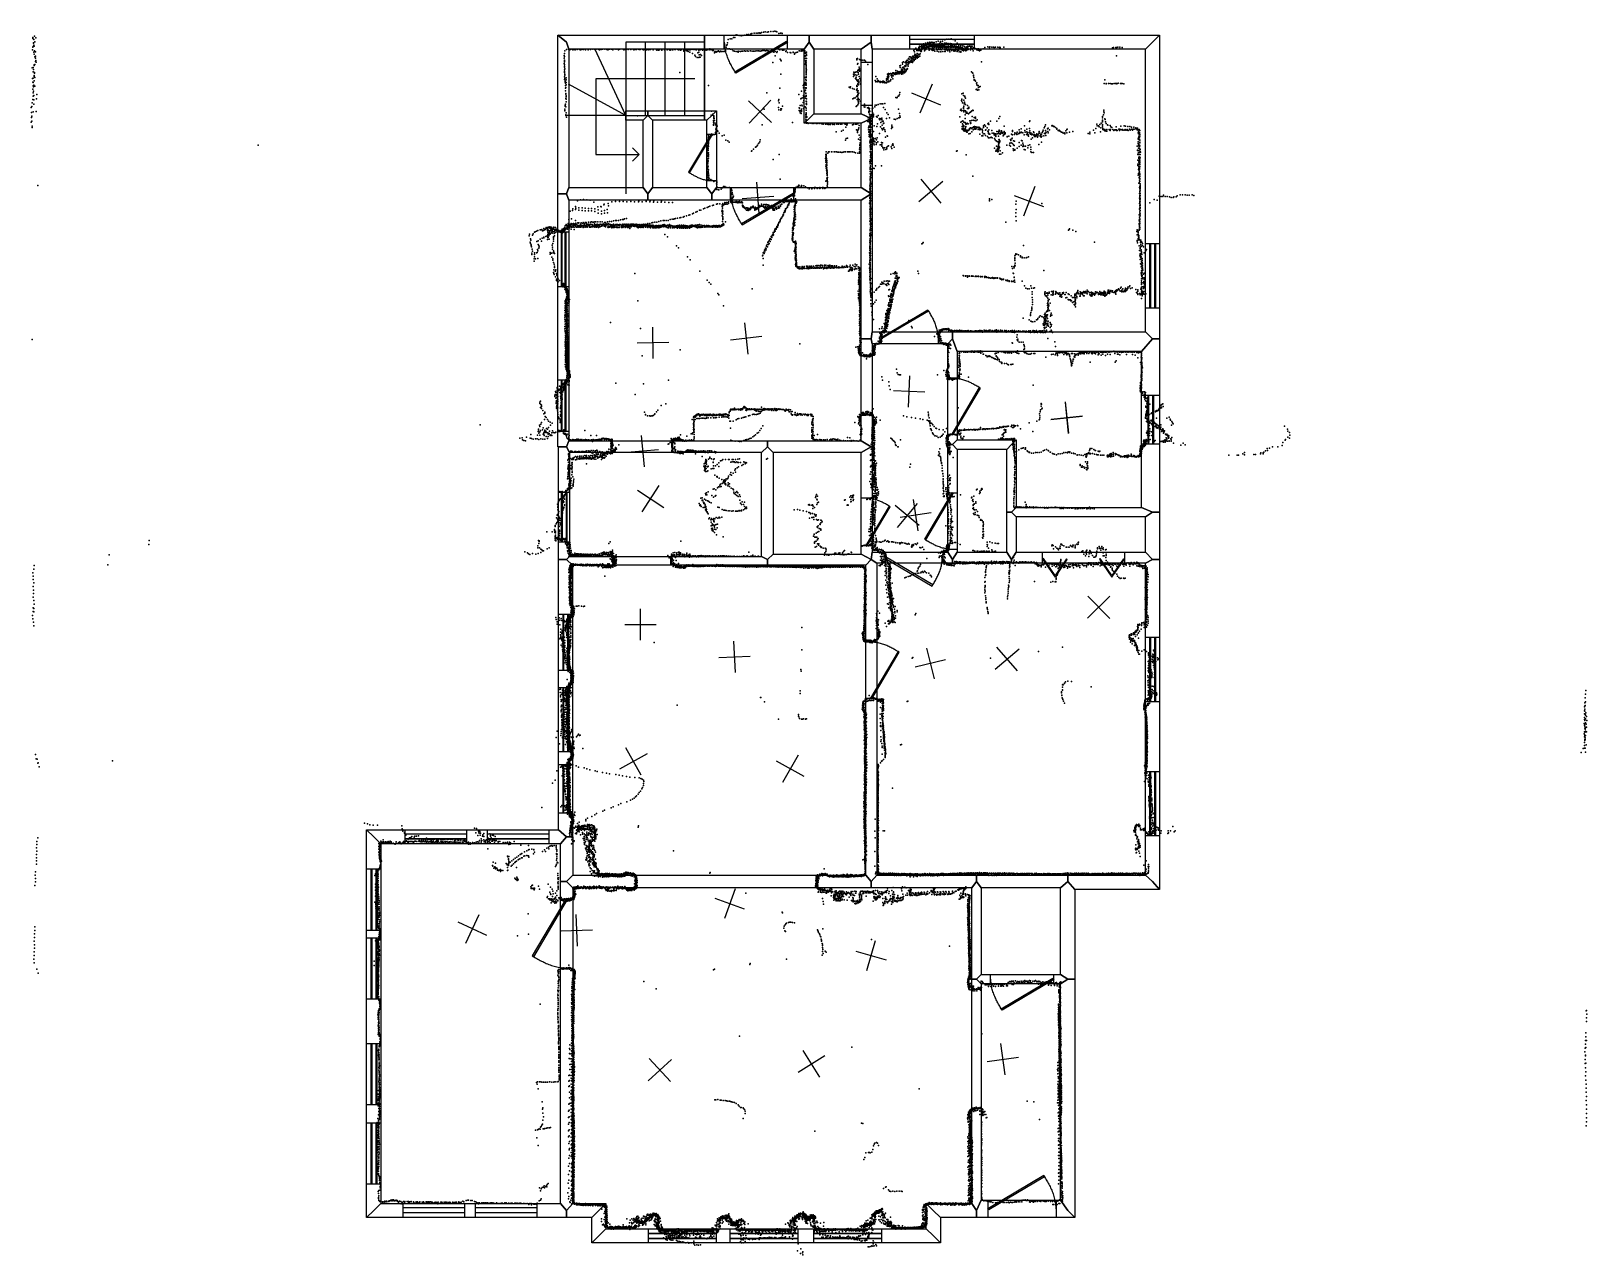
# Model space of a CAD drawing. Header units: millimetres. Extents: x 3450 to 23228, y -19815 to -4263.
import ezdxf

# ---------------------------------------------------------------- set-up
doc = ezdxf.new("R2010")
doc.units = ezdxf.units.MM
for name, color, linetype in [('DOORS', 7, 'Continuous'), ('P', 9, 'Continuous'), ('PANOS', 10, 'Continuous'), ('ROOMS', 1, 'Continuous'), ('STRUCTS', 4, 'Continuous'), ('WALLS', 3, 'Continuous'), ('WINDOWS', 6, 'Continuous')]:
    doc.layers.add(name, color=color, linetype=linetype)

# ---------------------------------------------------------------- blocks, each defined once
blk = doc.blocks.new('1-Standard_3C')
for points in [[(-403.982, 5.64828), (253.382, 394.931), (263.573, 377.722), (-393.791, -11.5606), (-403.982, 5.64828)], [(263.573, 377.722), (275.367, 357.142), (283.15, 343.495), (290.844, 329.879), (298.429, 316.269), (305.882, 302.642), (313.184, 288.973), (320.313, 275.239), (327.249, 261.416), (333.971, 247.479), (340.456, 233.405), (346.686, 219.17), (352.638, 204.75), (358.291, 190.121), (363.626, 175.258), (368.62, 160.139), (373.253, 144.738), (377.503, 129.032), (381.351, 112.998), (384.774, 96.6102), (387.752, 79.8457), (390.265, 62.6802), (392.29, 45.0899), (393.807, 27.0508), (395.085, -0.90191)]]:
    blk.add_lwpolyline(points)
blk = doc.blocks.new('1-Standard_45')
for points in [[(-590, 42.9766), (589.999, 42.9766), (589.999, 32.9766), (-590, 32.9766), (-590, 42.9766)], [(-590.014, -44.0958), (589.985, -44.0958), (589.985, -54.0958), (-590.014, -54.0958), (-590.014, -44.0958)]]:
    blk.add_lwpolyline(points)
blk = doc.blocks.new('7-Bifold_42')
for points in [[(-898.992, 30.3406), (-625.387, 430.985)], [(-625.37, 395.547), (-882.476, 19.0615), (-898.992, 30.3406)], [(-625.387, 430.985), (-356.55, 38.1576), (-373.055, 26.8622)], [(-373.055, 26.8622), (-625.37, 395.547)], [(350.975, 30.1593), (624.58, 430.804)], [(624.597, 395.366), (367.491, 18.8802), (350.975, 30.1593)], [(624.58, 430.804), (893.417, 37.9763), (876.912, 26.6809)], [(876.912, 26.6809), (624.597, 395.366)]]:
    blk.add_lwpolyline(points)

msp = doc.modelspace()

# ---------------------------------------------------------------- linework, layer by layer
at = {"layer": 'DOORS'}
for points in [[(13061, -4492.7), (12261, -4492.7), (12261, -4312.7), (13061, -4312.7), (13061, -4492.7)], [(14000.6, -5209.4), (14000.5, -4655.4), (14140.5, -4655.4), (14140.6, -5209.4), (14000.6, -5209.4)], [(12041.7, -6166.8), (12041.7, -5570.6), (12161.7, -5570.6), (12161.7, -6166.8), (12041.7, -6166.8)], [(13142.9, -6411.9), (12342.9, -6412), (12342.9, -6252), (13142.9, -6251.9), (13142.9, -6411.9)], [(14981.2, -8235.3), (14261.2, -8235.3), (14261.2, -8085.3), (14981.2, -8085.3), (14981.2, -8235.3)], [(14000.8, -9143.1), (14000.8, -8389.1), (14140.8, -8389.1), (14140.8, -9143.1), (14000.8, -9143.1)], [(15103.2, -9389.1), (15103.2, -8669.1), (15223.2, -8669.1), (15223.2, -9389.1), (15103.2, -9389.1)], [(10824.4, -9469), (11603, -9469), (11603, -9619), (10824.4, -9619), (10824.4, -9469)], [(14000.8, -10805.5), (14000.8, -10194.8), (14140.8, -10194.8), (14140.8, -10805.5), (14000.8, -10805.5)], [(15103.2, -10851.7), (15103.2, -10131.7), (15223.2, -10131.7), (15223.2, -10851.7), (15103.2, -10851.7)], [(11578.5, -11049.3), (10864.5, -11049.3), (10864.5, -10939.3), (11578.5, -10939.3), (11578.5, -11049.3)], [(14306.1, -10884.3), (15038.4, -10884.3), (15038.4, -11024.3), (14306.1, -11024.3), (14306.1, -10884.3)], [(16308.5, -10884.3), (17348.5, -10884.3), (17348.5, -11024.3), (16308.5, -11024.3), (16308.5, -10884.3)], [(14060.7, -12744.8), (14060.7, -12024.8), (14200.7, -12024.8), (14200.7, -12744.8), (14060.7, -12744.8)], [(11145.6, -14990.8), (13443.8, -14990.7), (13443.8, -15150.7), (11145.6, -15150.8), (11145.6, -14990.8)], [(10178.1, -16176.5), (10178.1, -15290.6), (10338.1, -15290.6), (10338.1, -16176.5), (10178.1, -16176.5)], [(15646.1, -16251.4), (16446.1, -16251.4), (16446.1, -16371.4), (15646.1, -16371.4), (15646.1, -16251.4)], [(15407.9, -17952.6), (15407.8, -16438.6), (15527.8, -16438.6), (15527.9, -17952.6), (15407.9, -17952.6)], [(16482.1, -19340.9), (15616.7, -19340.9), (15616.7, -19120.9), (16482.1, -19120.9), (16482.1, -19340.9)]]:
    msp.add_lwpolyline(points, dxfattribs=at)
at = {"layer": 'P'}
for p in [(3470, -4345), (3494, -4327), (3511, -4350), (12381, -4346), (12397, -4342), (12403, -4316), (12421, -4311), (12450, -4318), (12478, -4321), (12496, -4317), (12523, -4314), (12550, -4306), (12568, -4308), (12597, -4300), (12605, -4298), (12614, -4293), (12641, -4289), (12669, -4290), (12688, -4290), (12706, -4286), (12715, -4290), (12724, -4288), (12734, -4282), (12762, -4277), (12780, -4274), (12809, -4276), (12826, -4273), (12855, -4269), (12884, -4267), (12903, -4263), (12921, -4268), (12931, -4272), (12956, -4292), (12975, -4291), (12994, -4287), (12999, -4293), (3468, -4501), (3472, -4468), (3473, -4355), (3474, -4458), (3479, -4413), (3482, -4416), (3484, -4441), (3485, -4530), (3486, -4371), (3490, -4454), (3495, -4512), (3499, -4401), (3505, -4526), (10235, -4515), (10257, -4498), (10280, -4494), (10299, -4500), (10315, -4494), (10337, -4502), (10352, -4496), (10367, -4500), (10391, -4498), (10420, -4496), (10436, -4501), (10450, -4496), (10474, -4495), (10496, -4499), (10499, -4493), (10531, -4494), (10533, -4500), (10561, -4495), (10589, -4494), (10618, -4495), (10642, -4494), (10669, -4495), (10675, -4500), (10695, -4495), (10715, -4493), (10742, -4494), (10770, -4496), (10780, -4501), (10792, -4496), (10808, -4492), (10830, -4493), (10847, -4499), (10876, -4494), (10896, -4493), (10917, -4501), (10936, -4493), (10978, -4494), (10984, -4501), (10999, -4495), (11016, -4497), (11040, -4497), (11075, -4496), (11109, -4495), (11113, -4499), (11128, -4497), (11145, -4496), (11173, -4494), (11180, -4498), (11192, -4495), (11225, -4497), (11234, -4500), (11258, -4500), (11272, -4499), (11285, -4497), (11301, -4499), (11325, -4497), (11357, -4500), (11399, -4502), (11404, -4504), (11427, -4503), (11437, -4502), (11468, -4499), (11469, -4506), (11502, -4499), (11535, -4499), (11541, -4497), (11567, -4499), (11575, -4506), (11598, -4500), (11608, -4499), (11635, -4497), (11642, -4496), (11672, -4497), (11679, -4499), (11698, -4497), (11707, -4507), (11710, -4499), (11714, -4501), (11745, -4500), (11748, -4516), (11761, -4513), (11767, -4502), (11777, -4501), (11785, -4513), (11789, -4502), (11797, -4500), (11805, -4523), (11818, -4501), (11826, -4531), (11827, -4499), (11836, -4497), (11855, -4493), (11866, -4497), (11886, -4495), (11904, -4499), (11909, -4501), (11915, -4496), (11924, -4539), (11937, -4498), (11938, -4503), (11939, -4530), (11956, -4498), (11956, -4500), (11973, -4494), (11986, -4496), (11986, -4504), (12003, -4498), (12004, -4495), (12022, -4495), (12033, -4503), (12044, -4492), (12048, -4491), (12051, -4502), (12077, -4490), (12078, -4500), (12092, -4497), (12106, -4500), (12114, -4511), (12127, -4510), (12136, -4538), (12140, -4525), (12149, -4524), (12158, -4522), (12159, -4532), (12176, -4520), (12179, -4516), (12184, -4519), (12188, -4515), (12203, -4526), (12214, -4518), (12220, -4521), (12228, -4520), (12244, -4522), (12245, -4520), (12259, -4524), (12271, -4518), (12277, -4509), (12277, -4509), (12285, -4468), (12290, -4443), (12294, -4490), (12297, -4439), (12301, -4412), (12310, -4371), (12311, -4489), (12329, -4490), (12338, -4361), (12343, -4492), (12356, -4360), (12362, -4496), (12377, -4515), (12394, -4519), (12411, -4521), (12430, -4520), (12440, -4531), (12448, -4517), (12468, -4523), (12485, -4517), (12497, -4517), (12521, -4513), (12533, -4519), (12554, -4515), (12564, -4516), (12589, -4513), (12595, -4514), (12617, -4517), (12635, -4518), (12649, -4517), (12666, -4514), (12687, -4514), (12700, -4514), (12717, -4517), (12735, -4513), (12752, -4509), (12767, -4511), (12787, -4513), (12801, -4511), (12818, -4515), (12840, -4518), (12850, -4518), (12853, -4529), (12879, -4520), (12883, -4519), (12891, -4532), (12911, -4522), (12930, -4533), (12936, -4524), (12937, -4473), (12959, -4498), (12967, -4499), (12999, -4500), (13002, -4503), (13020, -4507), (13043, -4521), (13050, -4515), (13066, -4535), (13099, -4534), (13107, -4538), (13136, -4532), (13139, -4535), (13158, -4541), (13175, -4536), (13193, -4531), (13213, -4512), (13219, -4512), (13238, -4519), (13245, -4503), (13256, -4515), (13263, -4499), (13281, -4523), (13284, -4514), (13293, -4546), (13295, -4536), (13306, -4530), (14671, -4510), (14680, -4527), (14684, -4494), (14697, -4479), (14706, -4497), (14711, -4509), (14717, -4511), (14731, -4506), (14731, -4510), (14736, -4507), (14737, -4470), (14737, -4475), (14739, -4504), (14743, -4473), (14744, -4453), (14752, -4457), (14753, -4510), (14757, -4504), (14757, -4522), (14763, -4522), (14768, -4432), (14768, -4495), (14768, -4513), (14769, -4464), (14770, -4455), (14774, -4474), (14774, -4494), (14776, -4454), (14777, -4494), (14780, -4482), (14787, -4457), (14791, -4439), (14791, -4457), (14793, -4454), (14794, -4430), (14794, -4471), (14794, -4473), (14795, -4423), (14795, -4470), (14801, -4472), (14804, -4455), (14805, -4454), (14808, -4515), (14809, -4438), (14809, -4456), (14810, -4471), (14812, -4471), (14813, -4454), (14813, -4507), (14820, -4475), (14821, -4431), (14821, -4431), (14822, -4415), (14824, -4442), (14825, -4498), (14831, -4453), (14832, -4473), (14833, -4444), (14833, -4452), (14833, -4456), (14839, -4455), (14846, -4413), (14847, -4426), (14847, -4466), (14849, -4407), (14850, -4426), (14850, -4454), (14851, -4455), (14856, -4455), (14858, -4420), (14858, -4474), (14860, -4453), (14861, -4453), (14866, -4439), (14868, -4504), (14869, -4487), (14871, -4458), (14873, -4415), (14873, -4434), (14873, -4445), (14873, -4462), (14876, -4404), (14880, -4444), (14882, -4410), (14882, -4460), (14888, -4489), (14890, -4434), (14890, -4459), (14895, -4449), (14896, -4438), (14896, -4500), (14899, -4427), (14899, -4461), (14900, -4431), (14902, -4403), (14907, -4446), (14907, -4485), (14909, -4463), (14910, -4456), (14914, -4510), (14915, -4406), (14919, -4432), (14924, -4423), (14925, -4465), (14925, -4493), (14926, -4430), (14926, -4453), (14926, -4467), (14927, -4488), (14928, -4507), (14929, -4409), (14929, -4457), (14931, -4445), (14934, -4468), (14940, -4438), (14940, -4519), (14942, -4447), (14949, -4458), (14950, -4462), (14952, -4441), (14956, -4398), (14958, -4448), (14961, -4472), (14964, -4455), (14964, -4496), (14965, -4450), (14967, -4516), (14971, -4442), (14975, -4453), (14976, -4461), (14977, -4447), (14978, -4459), (14981, -4441), (14982, -4391), (14983, -4498), (14986, -4435), (14986, -4467), (14987, -4469), (14989, -4525), (14998, -4444), (14998, -4459), (15000, -4421), (15002, -4496), (15003, -4459), (15004, -4444), (15006, -4469), (15009, -4393), (15010, -4454), (15010, -4461), (15011, -4405), (15012, -4471), (15014, -4447), (15014, -4525), (15016, -4522), (15016, -4527), (15022, -4497), (15023, -4423), (15025, -4465), (15029, -4456), (15029, -4460), (15030, -4449), (15030, -4450), (15031, -4421), (15036, -4391), (15038, -4469), (15040, -4524), (15042, -4465), (15044, -4456), (15045, -4466), (15047, -4446), (15054, -4455), (15057, -4444), (15060, -4497), (15061, -4416), (15063, -4452), (15065, -4375), (15065, -4469), (15067, -4524), (15068, -4415), (15070, -4522), (15076, -4464), (15079, -4455), (15079, -4499), (15081, -4454), (15082, -4457), (15083, -4469), (15085, -4418), (15091, -4367), (15091, -4469), (15098, -4498), (15098, -4510), (15103, -4459), (15103, -4466), (15106, -4512), (15107, -4457), (15107, -4468), (15109, -4421), (15109, -4448), (15112, -4457), (15118, -4367), (15118, -4471), (15118, -4493), (15122, -4464), (15126, -4506), (15129, -4525), (15132, -4458), (15135, -4422), (15136, -4446), (15136, -4462), (15142, -4466), (15144, -4470), (15146, -4359), (15148, -4497), (15151, -4423), (15151, -4511), (15154, -4454), (15155, -4468), (15157, -4496), (15158, -4432), (15159, -4457), (15161, -4447), (15162, -4449), (15169, -4461), (15170, -4465), (15172, -4369), (15174, -4514), (15176, -4499), (15181, -4466), (15185, -4454), (15186, -4519), (15187, -4456), (15189, -4446), (15195, -4456), (15196, -4467), (15196, -4500), (15197, -4386), (15200, -4469), (15202, -4512), (15211, -4456), (15213, -4453), (15213, -4456), (15215, -4498), (15219, -4459), (15220, -4470), (15221, -4417), (15223, -4521), (15228, -4463), (15229, -4506), (15234, -4495), (15235, -4470), (15239, -4471), (15240, -4457), (15242, -4467), (15242, -4505), (15244, -4440), (15247, -4527), (15248, -4472), (15261, -4476), (15266, -4457), (15266, -4477), (15268, -4522), (15268, -4532), (15270, -4445), (15271, -4475), (15273, -4481), (15273, -4498), (15277, -4478), (15278, -4476), (15280, -4488), (15288, -4473), (15292, -4505), (15293, -4451), (15296, -4484), (15297, -4489), (15298, -4435), (15300, -4485), (15303, -4514), (15312, -4499), (15315, -4458), (15315, -4461), (15315, -4491), (15318, -4464), (15324, -4484), (15326, -4491), (15329, -4510), (15332, -4512), (15334, -4489), (15340, -4473), (15340, -4507), (15345, -4461), (15351, -4497), (15351, -4502), (15352, -4456), (15354, -4464), (15357, -4477), (15359, -4460), (15362, -4498), (15372, -4456), (15374, -4453), (15382, -4456), (15383, -4451), (15390, -4500), (15396, -4469), (15396, -4474), (15398, -4474), (15406, -4453), (15412, -4453), (15412, -4479), (15413, -4484), (15419, -4492), (15426, -4514), (15428, -4488), (15429, -4474), (15444, -4488), (15452, -4484), (15471, -4488), (15474, -4499), (15489, -4507), (15490, -4488), (15495, -4489), (15501, -4508), (15507, -4514), (15514, -4493), (15515, -4498), (15523, -4506), (15552, -4487), (15575, -4473), (15614, -4464), (15635, -4470), (15637, -4462), (15663, -4465), (15685, -4466), (15695, -4472), (15711, -4465), (15739, -4468), (15761, -4471), (15764, -4465), (15769, -4478), (15770, -4471), (15816, -4468), (17196, -4474), (17209, -4473), (17240, -4473), (17252, -4470), (17265, -4467), (17289, -4467), (17291, -4488), (17322, -4470), (17322, -4489), (3465, -4729), (3474, -4726), (3487, -4692), (3490, -4556), (3490, -4699), (3496, -4590), (3499, -4689), (3504, -4581), (3504, -4608), (3507, -4650), (3510, -4638), (3515, -4658), (10227, -4571), (10227, -4606), (10228, -4676), (10229, -4630), (10230, -4584), (10230, -4687), (10230, -4710), (10231, -4549), (10231, -4722), (10232, -4642), (10232, -4653), (10233, -4744), (11856, -4549), (11886, -4568), (11896, -4584), (11916, -4597), (11940, -4600), (11943, -4564), (11948, -4595), (11957, -4592), (11961, -4558), (11972, -4574), (12880, -4660), (12911, -4579), (12974, -4618), (12980, -4633), (12986, -4642), (13153, -4555), (13289, -4579), (13289, -4613), (13289, -4683), (13291, -4575), (13292, -4580), (13296, -4642), (13297, -4605), (13297, -4613), (13298, -4652), (13298, -4666), (13298, -4675), (13298, -4686), (13300, -4683), (13301, -4719), (13303, -4718), (13304, -4693), (13304, -4738), (13305, -4640), (13305, -4666), (13305, -4699), (13305, -4736), (13307, -4554), (13307, -4609), (13309, -4574), (13945, -4628), (13947, -4614), (13954, -4609), (13957, -4683), (13961, -4674), (13978, -4721), (13981, -4622), (13982, -4743), (13994, -4629), (14005, -4632), (14024, -4632), (14044, -4634), (14058, -4644), (14089, -4688), (14494, -4702), (14499, -4726), (14501, -4701), (14516, -4746), (14526, -4684), (14527, -4660), (14527, -4727), (14539, -4728), (14541, -4653), (14541, -4719), (14554, -4738), (14559, -4702), (14563, -4661), (14563, -4712), (14570, -4707), (14572, -4654), (14573, -4670), (14574, -4652), (14574, -4690), (14578, -4640), (14584, -4661), (14584, -4667), (14585, -4740), (14588, -4634), (14591, -4633), (14592, -4741), (14594, -4691), (14599, -4664), (14599, -4707), (14603, -4677), (14604, -4612), (14606, -4650), (14613, -4620), (14614, -4668), (14615, -4657), (14618, -4591), (14621, -4662), (14625, -4589), (14626, -4646), (14634, -4648), (14638, -4617), (14639, -4602), (14639, -4634), (14640, -4659), (14647, -4637), (14648, -4601), (14650, -4591), (14656, -4663), (14658, -4616), (14658, -4650), (14661, -4583), (14661, -4590), (14664, -4582), (14664, -4625), (14667, -4586), (14670, -4583), (14671, -4597), (14674, -4625), (14676, -4636), (14683, -4554), (14683, -4575), (14685, -4573), (14690, -4561), (14690, -4601), (14692, -4598), (14695, -4618), (14699, -4585), (14700, -4579), (14704, -4568), (14707, -4576), (14713, -4549), (14713, -4600), (14714, -4607), (14717, -4582), (14722, -4576), (14725, -4557), (14729, -4561), (14733, -4594), (14741, -4558), (14750, -4581), (14753, -4550), (15534, -4652), (17250, -4577), (3467, -4865), (3471, -4912), (3474, -4860), (3477, -4916), (3478, -4779), (3479, -4751), (3488, -4828), (3488, -4895), (3489, -4841), (3492, -4787), (3493, -4796), (3498, -4852), (10231, -4778), (10232, -4756), (10232, -4789), (10232, -4845), (10232, -4878), (10233, -4867), (10234, -4823), (10235, -4812), (10238, -4913), (10241, -4901), (10242, -4923), (10250, -4880), (10251, -4914), (10252, -4858), (11696, -4789), (12982, -4808), (13274, -4937), (13286, -4853), (13291, -4922), (13295, -4938), (13296, -4851), (13296, -4916), (13299, -4879), (13300, -4915), (13302, -4818), (13302, -4853), (13302, -4931), (13303, -4809), (13303, -4844), (13304, -4757), (13304, -4771), (13304, -4784), (13304, -4791), (13304, -4891), (13306, -4756), (13903, -4811), (13905, -4840), (13907, -4783), (13914, -4821), (13917, -4791), (13925, -4820), (13931, -4785), (13931, -4866), (13937, -4848), (13940, -4873), (13945, -4823), (13947, -4782), (13949, -4887), (13956, -4886), (13957, -4898), (13958, -4933), (13960, -4762), (13961, -4939), (13962, -4883), (13963, -4788), (13965, -4881), (13967, -4808), (13968, -4752), (13968, -4921), (13969, -4917), (13972, -4915), (13974, -4903), (13976, -4838), (13981, -4770), (13983, -4759), (13985, -4867), (13994, -4887), (13994, -4927), (13994, -4938), (13998, -4899), (14182, -4892), (14187, -4907), (14188, -4841), (14200, -4905), (14205, -4871), (14211, -4901), (14213, -4907), (14217, -4901), (14219, -4890), (14237, -4903), (14242, -4902), (14245, -4915), (14250, -4903), (14262, -4909), (14274, -4918), (14278, -4898), (14285, -4897), (14289, -4916), (14297, -4906), (14301, -4922), (14308, -4919), (14322, -4916), (14325, -4868), (14325, -4912), (14326, -4885), (14326, -4919), (14333, -4863), (14337, -4812), (14337, -4839), (14339, -4846), (14341, -4878), (14342, -4907), (14344, -4828), (14348, -4858), (14348, -4909), (14349, -4897), (14351, -4803), (14353, -4834), (14355, -4906), (14357, -4809), (14367, -4804), (14371, -4895), (14373, -4894), (14374, -4803), (14379, -4877), (14383, -4805), (14383, -4827), (14390, -4827), (14390, -4848), (14392, -4810), (14393, -4822), (14395, -4800), (14397, -4804), (14404, -4868), (14406, -4791), (14410, -4830), (14411, -4801), (14414, -4804), (14417, -4795), (14419, -4797), (14422, -4797), (14426, -4810), (14428, -4803), (14428, -4811), (14434, -4815), (14438, -4799), (14441, -4794), (14443, -4762), (14444, -4807), (14445, -4790), (14447, -4800), (14447, -4808), (14447, -4810), (14458, -4788), (14459, -4803), (14460, -4804), (14462, -4770), (14462, -4807), (14466, -4791), (14468, -4787), (14470, -4802), (14479, -4780), (14479, -4804), (14480, -4796), (14480, -4803), (14485, -4807), (14486, -4807), (14490, -4788), (14493, -4780), (14493, -4785), (14494, -4779), (14500, -4776), (14505, -4799), (14510, -4786), (14511, -4784), (14512, -4795), (14513, -4767), (14515, -4774), (14516, -4809), (14518, -4784), (14519, -4756), (14529, -4772), (14529, -4785), (14531, -4791), (14533, -4749), (14533, -4804), (14536, -4782), (14542, -4781), (14544, -4770), (14551, -4791), (14556, -4779), (14558, -4754), (14563, -4755), (14567, -4781), (14568, -4776), (14574, -4764), (14583, -4750), (15403, -4780), (15417, -4793), (15420, -4798), (15429, -4824), (15430, -4833), (15436, -4854), (15437, -4886), (15438, -4876), (15448, -4885), (15456, -4901), (15470, -4926), (15471, -4919), (17090, -4930), (17099, -4880), (17117, -4928), (17117, -4932), (17147, -4930), (17167, -4930), (17185, -4931), (17196, -4931), (17217, -4929), (17237, -4930), (17247, -4928), (17252, -4931), (17271, -4926), (17299, -4930), (17310, -4929), (17321, -4930), (17340, -4933), (3470, -5001), (3470, -5134), (3476, -5047), (3477, -4958), (3478, -5091), (3479, -4971), (3480, -5027), (3483, -5081), (3483, -5136), (3484, -4949), (3499, -4961), (3520, -5123), (3523, -5070), (10245, -4956), (10245, -4988), (10245, -5021), (10248, -4980), (10248, -5054), (10249, -5064), (10249, -5118), (10251, -5086), (10251, -5129), (10253, -5097), (10254, -4947), (12063, -4954), (12803, -5046), (12955, -5130), (12968, -4987), (13208, -5067), (13234, -5124), (13238, -5119), (13243, -5025), (13246, -5114), (13263, -4955), (13264, -5105), (13268, -5080), (13269, -4982), (13270, -5104), (13272, -5115), (13280, -5035), (13281, -5024), (13282, -4946), (13288, -5094), (13294, -5115), (13295, -4984), (13295, -5014), (13297, -5057), (13298, -4987), (13299, -5052), (13300, -4949), (13301, -4951), (13301, -4984), (13301, -4987), (13303, -5082), (13304, -5088), (13304, -5120), (13306, -5122), (13850, -4974), (13863, -4985), (13866, -4972), (13892, -4994), (13896, -5122), (13908, -5117), (13913, -5001), (13927, -5109), (13942, -5010), (13944, -5094), (13946, -4954), (13946, -4967), (13947, -5090), (13947, -5094), (13948, -5015), (13949, -4961), (13950, -4998), (13950, -5084), (13950, -5133), (13953, -4965), (13954, -5042), (13954, -5080), (13954, -5093), (13956, -5035), (13958, -5069), (13958, -5136), (13959, -5073), (13963, -5020), (13965, -5073), (13965, -5113), (13968, -4945), (13971, -5050), (13976, -5132), (14444, -5107), (14457, -5112), (14460, -5107), (14472, -5089), (14482, -5084), (14489, -5070), (14493, -5045), (15281, -5127), (15284, -5061), (15299, -5052), (15304, -5079), (15309, -5142), (15319, -5090), (15319, -5099), (15329, -5117), (15465, -5003), (15472, -4999), (15474, -4946), (15482, -4953), (15483, -5013), (15489, -4954), (15493, -4979), (15497, -5008), (15506, -4972), (15515, -4965), (3450, -5234), (3455, -5298), (3459, -5220), (3462, -5175), (3477, -5287), (3483, -5191), (3515, -5283), (10237, -5256), (10237, -5271), (10237, -5278), (10238, -5217), (10241, -5203), (10242, -5192), (10246, -5336), (10249, -5225), (10249, -5325), (10250, -5161), (10253, -5303), (12097, -5332), (12100, -5280), (12113, -5332), (12116, -5319), (12131, -5340), (12768, -5254), (12952, -5150), (12952, -5235), (12956, -5265), (12959, -5175), (12981, -5251), (12982, -5266), (12990, -5252), (13000, -5216), (13213, -5270), (13215, -5237), (13217, -5242), (13221, -5272), (13224, -5279), (13225, -5301), (13227, -5210), (13240, -5308), (13242, -5270), (13242, -5283), (13244, -5256), (13250, -5204), (13252, -5214), (13266, -5169), (13268, -5245), (13273, -5143), (13291, -5227), (13296, -5228), (13300, -5324), (13301, -5156), (13301, -5301), (13301, -5312), (13302, -5241), (13303, -5266), (13304, -5151), (13304, -5322), (13305, -5185), (13305, -5325), (13307, -5160), (13307, -5187), (13307, -5194), (13940, -5221), (13947, -5212), (13959, -5200), (13963, -5151), (13967, -5170), (13968, -5181), (13989, -5153), (14042, -5225), (14045, -5193), (14050, -5228), (14063, -5208), (14083, -5237), (14094, -5235), (14095, -5242), (14098, -5298), (14100, -5286), (14102, -5289), (14104, -5263), (14105, -5289), (14107, -5272), (14107, -5317), (14108, -5246), (14112, -5283), (14114, -5325), (14128, -5327), (14140, -5251), (14141, -5282), (14145, -5296), (14149, -5243), (14153, -5317), (14158, -5332), (14159, -5319), (14176, -5227), (14182, -5205), (14195, -5205), (14217, -5196), (14219, -5334), (14243, -5189), (14267, -5186), (14273, -5185), (14279, -5185), (14288, -5232), (14302, -5183), (14306, -5258), (14327, -5302), (14344, -5324), (14475, -5256), (14490, -5310), (14495, -5338), (15265, -5269), (15274, -5254), (15277, -5144), (15278, -5276), (15280, -5153), (15289, -5173), (15298, -5273), (15301, -5248), (15302, -5232), (15306, -5290), (15308, -5218), (15312, -5186), (15314, -5271), (15315, -5167), (15315, -5180), (15324, -5327), (15328, -5197), (15328, -5275), (15334, -5290), (15339, -5307), (15347, -5294), (15349, -5304), (15352, -5207), (15352, -5247), (15355, -5210), (15366, -5312), (15367, -5248), (15371, -5228), (15371, -5243), (15373, -5309), (15382, -5299), (15391, -5293), (15400, -5285), (15409, -5276), (15420, -5267), (15425, -5270), (17082, -5325), (17087, -5289), (17089, -5267), (17093, -5302), (3452, -5422), (3455, -5360), (3458, -5344), (3458, -5406), (3463, -5470), (3463, -5487), (10255, -5356), (11157, -5341), (12123, -5418), (12125, -5399), (12125, -5459), (12127, -5451), (12129, -5354), (12130, -5362), (12130, -5430), (12131, -5374), (12133, -5373), (12136, -5399), (12146, -5434), (12151, -5452), (12155, -5511), (12158, -5457), (12158, -5499), (12158, -5534), (12159, -5530), (12160, -5507), (12162, -5478), (12164, -5491), (12164, -5513), (12167, -5458), (12170, -5524), (12172, -5470), (12180, -5535), (12742, -5453), (13129, -5423), (13298, -5420), (13299, -5367), (13299, -5389), (13300, -5345), (13302, -5397), (13304, -5389), (13307, -5423), (13308, -5432), (13310, -5358), (13311, -5353), (13311, -5394), (13318, -5428), (13328, -5437), (13352, -5431), (13380, -5436), (13401, -5435), (13428, -5435), (13435, -5437), (13452, -5439), (13476, -5436), (13501, -5441), (13519, -5445), (13549, -5445), (13571, -5446), (13582, -5450), (13597, -5451), (13613, -5450), (13618, -5442), (13640, -5444), (13640, -5448), (13664, -5449), (13693, -5446), (13712, -5445), (13741, -5444), (13752, -5535), (13758, -5445), (13772, -5523), (13789, -5443), (13805, -5445), (13808, -5485), (13821, -5457), (13826, -5445), (13890, -5453), (13906, -5449), (13931, -5447), (13942, -5517), (13944, -5446), (13955, -5534), (13960, -5443), (13966, -5519), (13969, -5510), (13971, -5492), (13977, -5463), (14088, -5412), (14092, -5366), (14094, -5494), (14095, -5518), (14098, -5366), (14100, -5471), (14103, -5409), (14103, -5417), (14104, -5392), (14109, -5476), (14109, -5519), (14111, -5431), (14114, -5383), (14115, -5388), (14115, -5446), (14116, -5454), (14116, -5467), (14117, -5463), (14117, -5529), (14118, -5347), (14118, -5400), (14118, -5466), (14118, -5486), (14119, -5427), (14119, -5515), (14121, -5356), (14122, -5413), (14123, -5399), (14125, -5483), (14135, -5342), (14136, -5438), (14136, -5485), (14138, -5409), (14139, -5450), (14140, -5498), (14142, -5520), (14159, -5351), (14166, -5467), (14197, -5349), (14201, -5475), (14204, -5356), (14211, -5443), (14229, -5377), (14241, -5374), (14241, -5391), (14248, -5481), (14252, -5423), (14257, -5378), (14265, -5368), (14267, -5386), (14267, -5499), (14268, -5406), (14270, -5457), (14272, -5519), (14278, -5413), (14283, -5407), (14287, -5436), (14287, -5505), (14289, -5492), (14290, -5432), (14301, -5517), (14325, -5374), (14362, -5363), (14388, -5501), (14390, -5458), (14393, -5479), (14402, -5484), (14422, -5382), (14439, -5387), (14461, -5372), (14481, -5365), (14487, -5367), (14497, -5355), (15257, -5351), (15271, -5419), (15284, -5410), (15285, -5500), (15286, -5473), (15288, -5510), (15292, -5443), (15295, -5404), (15299, -5460), (15300, -5498), (15303, -5512), (15304, -5506), (15305, -5527), (15307, -5476), (15308, -5422), (15309, -5466), (15309, -5531), (15320, -5506), (15321, -5536), (15323, -5426), (15324, -5509), (15325, -5372), (15325, -5521), (15326, -5530), (15327, -5437), (15330, -5490), (15331, -5477), (15332, -5446), (15336, -5447), (15336, -5520), (15344, -5523), (15346, -5440), (15346, -5534), (15349, -5431), (15349, -5529), (15361, -5520), (15362, -5442), (15365, -5525), (15366, -5521), (15380, -5502), (15381, -5514), (15384, -5405), (15391, -5491), (15392, -5424), (15392, -5436), (15396, -5434), (15402, -5495), (15405, -5499), (15406, -5400), (15415, -5346), (15415, -5490), (15425, -5514), (15428, -5396), (15428, -5516), (15430, -5482), (15431, -5478), (15437, -5360), (15438, -5397), (15441, -5505), (15442, -5495), (15444, -5473), (15447, -5504), (15448, -5508), (15452, -5502), (15454, -5356), (15457, -5372), (15458, -5402), (15462, -5480), (15462, -5508), (15463, -5495), (15469, -5482), (15476, -5389), (15478, -5485), (15489, -5490), (15490, -5486), (15490, -5515), (15497, -5484), (15507, -5487), (15510, -5503), (15510, -5517), (15511, -5497), (15513, -5501), (15525, -5511), (15541, -5507), (15543, -5528), (15556, -5466), (15557, -5482), (15557, -5487), (15568, -5456), (15581, -5472), (15584, -5521), (15589, -5519), (15602, -5493), (15612, -5535), (15613, -5441), (15620, -5432), (15625, -5517), (15626, -5448), (15646, -5409), (15662, -5524), (15726, -5537), (15728, -5408), (15754, -5373), (15758, -5523), (15763, -5536), (15764, -5346), (15788, -5529), (15819, -5472), (15927, -5524), (16010, -5518), (16036, -5503), (16079, -5466), (16084, -5527), (16110, -5509), (16142, -5411), (16144, -5501), (16145, -5531), (16147, -5401), (16148, -5529), (16310, -5537), (16318, -5523), (16329, -5494), (16338, -5473), (16345, -5528), (16346, -5455), (16372, -5503), (16380, -5495), (16395, -5518), (16427, -5468), (16429, -5464), (16438, -5467), (16449, -5473), (16456, -5473), (16471, -5488), (16490, -5502), (16491, -5510), (16508, -5524), (16518, -5523), (16518, -5531), (16530, -5535), (16602, -5531), (16615, -5515), (16622, -5510), (16957, -5521), (16986, -5500), (16998, -5447), (17004, -5466), (17021, -5466), (17026, -5480), (17038, -5449), (17050, -5492), (17054, -5431), (17069, -5367), (17069, -5402), (17070, -5393), (17070, -5478), (17071, -5346), (17072, -5417), (17072, -5451), (17072, -5460), (17074, -5499), (17075, -5505), (17076, -5513), (17090, -5522), (17092, -5515), (17098, -5376), (17099, -5529), (17101, -5514), (17103, -5386), (17105, -5520), (17107, -5417), (17116, -5436), (17118, -5534), (17125, -5535), (17126, -5515), (17134, -5452), (17140, -5460), (17153, -5514), (17158, -5517), (17167, -5528), (17168, -5461), (17172, -5515), (17177, -5479), (17189, -5487), (17201, -5514), (17214, -5525), (17228, -5516), (17236, -5518), (17243, -5479), (17248, -5525), (17249, -5516), (17257, -5525), (17277, -5509), (17285, -5525), (17286, -5511), (17302, -5514), (17304, -5469), (17317, -5518), (17324, -5515), (17328, -5523), (17344, -5466), (17347, -5520), (17359, -5514), (17362, -5472), (17368, -5522), (17382, -5514), (17384, -5521), (17394, -5474), (17398, -5525), (17415, -5507), (17418, -5477), (17423, -5520), (17437, -5510), (17440, -5482), (17453, -5521), (17461, -5510), (17469, -5485), (17472, -5511), (17492, -5506), (17495, -5490), (17511, -5519), (17514, -5496), (17514, -5509), (17516, -5514), (17525, -5520), (17536, -5514), (17543, -5525), (6336, -5714), (12053, -5723), (12054, -5725), (12056, -5657), (12058, -5692), (12058, -5714), (12059, -5664), (12060, -5629), (12060, -5668), (12060, -5692), (12061, -5684), (12061, -5696), (12061, -5726), (12061, -5730), (12062, -5593), (12063, -5615), (12065, -5612), (12065, -5638), (12065, -5652), (12069, -5613), (12076, -5604), (12092, -5596), (12108, -5587), (12115, -5581), (12139, -5576), (12151, -5553), (12154, -5560), (12156, -5561), (12159, -5555), (12199, -5559), (12236, -5592), (12260, -5586), (12281, -5647), (12307, -5658), (12323, -5675), (12669, -5735), (12680, -5719), (12685, -5712), (12699, -5691), (12702, -5687), (12712, -5669), (12720, -5646), (13685, -5541), (13803, -5649), (13813, -5629), (13830, -5625), (13956, -5550), (13967, -5638), (13975, -5586), (13986, -5710), (13987, -5717), (13988, -5686), (13989, -5613), (13989, -5644), (13989, -5649), (13990, -5681), (14098, -5542), (14100, -5545), (14103, -5601), (14105, -5578), (14109, -5584), (14112, -5683), (14114, -5598), (14114, -5663), (14115, -5561), (14116, -5539), (14116, -5580), (14117, -5549), (14118, -5613), (14118, -5716), (14118, -5735), (14119, -5655), (14121, -5584), (14121, -5641), (14121, -5668), (14122, -5563), (14123, -5605), (14123, -5650), (14123, -5660), (14123, -5683), (14124, -5637), (14124, -5673), (14124, -5702), (14124, -5734), (14126, -5720), (14127, -5604), (14131, -5724), (14132, -5579), (14137, -5663), (14140, -5540), (14142, -5593), (14147, -5616), (14151, -5676), (14159, -5631), (14160, -5642), (14161, -5540), (14161, -5622), (14162, -5632), (14165, -5659), (14165, -5694), (14167, -5665), (14169, -5707), (14175, -5668), (14177, -5667), (14185, -5627), (14191, -5705), (14195, -5682), (14199, -5645), (14205, -5620), (14212, -5670), (14237, -5563), (14242, -5710), (14261, -5703), (14262, -5680), (14264, -5710), (14267, -5724), (14273, -5683), (14306, -5539), (14310, -5610), (14332, -5594), (14336, -5731), (14338, -5596), (14349, -5721), (14385, -5733), (14396, -5711), (14403, -5696), (14403, -5714), (14407, -5714), (15342, -5542), (15346, -5548), (15348, -5549), (15371, -5567), (15387, -5565), (15408, -5541), (15511, -5572), (15536, -5594), (15546, -5546), (15551, -5593), (15555, -5567), (15571, -5567), (15583, -5591), (15610, -5602), (15618, -5538), (15619, -5564), (15620, -5621), (15621, -5557), (15625, -5564), (15630, -5572), (15636, -5620), (15637, -5571), (15655, -5609), (15668, -5619), (15669, -5560), (15684, -5558), (15689, -5566), (15693, -5579), (15696, -5626), (15697, -5565), (15704, -5590), (15706, -5644), (15710, -5567), (15715, -5587), (15716, -5603), (15717, -5657), (15722, -5724), (15730, -5667), (15731, -5569), (15742, -5731), (15746, -5671), (15746, -5712), (15747, -5682), (15747, -5706), (15748, -5566), (15749, -5540), (15750, -5549), (15750, -5597), (15752, -5646), (15753, -5697), (15753, -5725), (15755, -5642), (15759, -5565), (15760, -5680), (15764, -5656), (15767, -5667), (15769, -5573), (15776, -5557), (15789, -5547), (15795, -5564), (15798, -5561), (15801, -5552), (15808, -5592), (15814, -5583), (15820, -5539), (15820, -5557), (15823, -5572), (15825, -5554), (15832, -5567), (15834, -5555), (15856, -5712), (15860, -5602), (15860, -5608), (15879, -5599), (15888, -5711), (15894, -5685), (15899, -5639), (15899, -5723), (15905, -5653), (15911, -5683), (15914, -5574), (15918, -5577), (15918, -5631), (15922, -5622), (15926, -5538), (15928, -5581), (15928, -5693), (15937, -5656), (15937, -5709), (15946, -5717), (15950, -5575), (15952, -5662), (15957, -5555), (15973, -5563), (15980, -5575), (15985, -5547), (16000, -5568), (16009, -5566), (16010, -5679), (16010, -5729), (16013, -5545), (16034, -5557), (16035, -5711), (16036, -5545), (16039, -5651), (16041, -5546), (16051, -5658), (16056, -5554), (16056, -5687), (16059, -5730), (16063, -5709), (16072, -5725), (16073, -5581), (16089, -5547), (16090, -5723), (16103, -5575), (16108, -5544), (16112, -5553), (16116, -5560), (16116, -5582), (16127, -5582), (16127, -5715), (16128, -5598), (16138, -5553), (16148, -5706), (16152, -5569), (16156, -5574), (16161, -5554), (16163, -5636), (16167, -5574), (16171, -5581), (16178, -5577), (16181, -5619), (16182, -5573), (16192, -5543), (16196, -5587), (16199, -5553), (16204, -5577), (16206, -5604), (16211, -5582), (16220, -5604), (16225, -5592), (16230, -5579), (16235, -5568), (16245, -5609), (16248, -5596), (16252, -5580), (16260, -5704), (16262, -5558), (16264, -5540), (16274, -5558), (16276, -5589), (16277, -5597), (16281, -5583), (16283, -5601), (16284, -5602), (16290, -5610), (16294, -5574), (16295, -5674), (16297, -5600), (16303, -5552), (16326, -5594), (16331, -5566), (16340, -5558), (16346, -5563), (16348, -5591), (16352, -5548), (16374, -5540), (16378, -5556), (16536, -5540), (16548, -5547), (16549, -5549), (16565, -5553), (16570, -5560), (16590, -5569), (16593, -5554), (16616, -5555), (16652, -5548), (16694, -5540), (16889, -5565), (16908, -5568), (16909, -5548), (16972, -5556), (17043, -5541), (17512, -5723), (17522, -5631), (17524, -5668), (17524, -5693), (17525, -5554), (17526, -5544), (17526, -5620), (17526, -5699), (17527, -5722), (17528, -5569), (17529, -5642), (17531, -5600), (17540, -5711), (17542, -5550), (17542, -5563), (17542, -5612), (17542, -5636), (17542, -5734), (17543, -5575), (17543, -5673), (17543, -5683), (17544, -5599), (17544, -5648), (17544, -5722), (12041, -5920), (12043, -5912), (12045, -5781), (12045, -5920), (12047, -5776), (12047, -5881), (12050, -5807), (12050, -5842), (12050, -5852), (12051, -5820), (12053, -5754), (12054, -5781), (12055, -5739), (12057, -5753), (12057, -5778), (12058, -5901), (12058, -5925), (12059, -5775), (12060, -5877), (12061, -5810), (12062, -5836), (12063, -5831), (12063, -5853), (12610, -5789), (12611, -5785), (12635, -5762), (12657, -5739), (12885, -5895), (12960, -5833), (13549, -5883), (13551, -5930), (13553, -5837), (13553, -5906), (13554, -5830), (13555, -5830), (13555, -5861), (13556, -5826), (13556, -5845), (13558, -5797), (13558, -5859), (13558, -5864), (13558, -5891), (13559, -5829), (13560, -5927), (13561, -5899), (13562, -5883), (13564, -5928), (13566, -5907), (13578, -5814), (13587, -5797), (13595, -5797), (13625, -5798), (13631, -5796), (13658, -5799), (13666, -5798), (13687, -5798), (13707, -5803), (13717, -5802), (13741, -5803), (13757, -5804), (13774, -5800), (13788, -5796), (13803, -5797), (13829, -5796), (13841, -5796), (13852, -5799), (13870, -5796), (13892, -5799), (13914, -5802), (13932, -5811), (13959, -5813), (13980, -5816), (13982, -5765), (13983, -5797), (13984, -5772), (13987, -5741), (13987, -5805), (14112, -5918), (14115, -5899), (14118, -5794), (14119, -5765), (14119, -5804), (14120, -5746), (14120, -5863), (14122, -5792), (14122, -5844), (14123, -5825), (14123, -5873), (14124, -5755), (14124, -5766), (14126, -5797), (14126, -5909), (14127, -5919), (14131, -5820), (14131, -5875), (14132, -5848), (14133, -5840), (14133, -5886), (14140, -5752), (14276, -5740), (14281, -5751), (14289, -5771), (14300, -5745), (14316, -5767), (14323, -5740), (14327, -5757), (14393, -5753), (14421, -5738), (15214, -5788), (15223, -5783), (15339, -5834), (15699, -5751), (15716, -5790), (15719, -5776), (15730, -5786), (15730, -5788), (15734, -5763), (15737, -5751), (15738, -5795), (15739, -5760), (15742, -5772), (15745, -5792), (15745, -5794), (15748, -5744), (15749, -5770), (15754, -5759), (15762, -5738), (15762, -5742), (15762, -5825), (15771, -5785), (15776, -5825), (15800, -5811), (15933, -5757), (15939, -5778), (15955, -5768), (15956, -5777), (15984, -5750), (16074, -5768), (16088, -5773), (16119, -5745), (16157, -5737), (16158, -5769), (16161, -5797), (16173, -5807), (16191, -5804), (17514, -5776), (17515, -5782), (17518, -5825), (17518, -5903), (17520, -5831), (17526, -5752), (17528, -5804), (17530, -5780), (17531, -5882), (17532, -5867), (17532, -5910), (17532, -5930), (17534, -5830), (17536, -5806), (17536, -5859), (17537, -5830), (17541, -5890), (17543, -5901), (17544, -5924), (17545, -5758), (17545, -5865), (17547, -5872), (17548, -5769), (17549, -5829), (17551, -5793), (17552, -5800), (12043, -5954), (12043, -5979), (12044, -5946), (12044, -5974), (12044, -5991), (12044, -5999), (12045, -5937), (12045, -5950), (12045, -6016), (12047, -6050), (12048, -6019), (12048, -6118), (12050, -6022), (12052, -6047), (12054, -5950), (12054, -6126), (12055, -6000), (12055, -6052), (12055, -6076), (12055, -6080), (12056, -5979), (12057, -6047), (12057, -6098), (12058, -6061), (12058, -6092), (12059, -6113), (12059, -6119), (12062, -6025), (12062, -6069), (12064, -6093), (12064, -6118), (13554, -5979), (13556, -5956), (13559, -6004), (13560, -6029), (13561, -5993), (13563, -5952), (13563, -5970), (13564, -5934), (13564, -6001), (13564, -6021), (13565, -5952), (13565, -6050), (13566, -5971), (13566, -6074), (13566, -6130), (13568, -6056), (13568, -6098), (13569, -6037), (13569, -6069), (13570, -6098), (13571, -6086), (13573, -6122), (14115, -6114), (14116, -5994), (14116, -6049), (14116, -6077), (14117, -5938), (14117, -5948), (14117, -6003), (14117, -6011), (14118, -5937), (14118, -6023), (14119, -5976), (14119, -6123), (14120, -6046), (14120, -6049), (14120, -6105), (14120, -6123), (14121, -5982), (14122, -5978), (14123, -6076), (14123, -6124), (14124, -6015), (14125, -6092), (14127, -6020), (14127, -6051), (14128, -5945), (14132, -5951), (14135, -6061), (14152, -6003), (14166, -6008), (14186, -5975), (14262, -5974), (15423, -6108), (17518, -5952), (17520, -5971), (17524, -6095), (17526, -6022), (17528, -6074), (17531, -6006), (17532, -5958), (17533, -5985), (17534, -6012), (17535, -5936), (17536, -6064), (17538, -6038), (17538, -6123), (17539, -6090), (17540, -6018), (17540, -6057), (17541, -6007), (17541, -6116), (17542, -6053), (17543, -5986), (17543, -6076), (17544, -6088), (17545, -5936), (17545, -5960), (17545, -6111), (17546, -5983), (3537, -6226), (12054, -6151), (12057, -6157), (12068, -6141), (12078, -6161), (12090, -6149), (12096, -6159), (12110, -6163), (12130, -6176), (12148, -6166), (12164, -6252), (12164, -6272), (12165, -6202), (12166, -6210), (12167, -6186), (12167, -6236), (12167, -6277), (12168, -6170), (12190, -6278), (12194, -6281), (12221, -6271), (12239, -6256), (12253, -6237), (12267, -6239), (12288, -6251), (12294, -6249), (12324, -6251), (12330, -6249), (12344, -6265), (12351, -6259), (12354, -6276), (12354, -6322), (12355, -6291), (12360, -6289), (12361, -6313), (12973, -6146), (13151, -6327), (13152, -6300), (13156, -6315), (13156, -6323), (13159, -6280), (13160, -6273), (13161, -6314), (13163, -6296), (13164, -6265), (13164, -6276), (13167, -6250), (13188, -6239), (13202, -6236), (13210, -6221), (13214, -6230), (13240, -6238), (13242, -6223), (13247, -6230), (13274, -6231), (13294, -6242), (13296, -6250), (13319, -6254), (13343, -6255), (13343, -6266), (13348, -6254), (13373, -6266), (13379, -6253), (13384, -6253), (13409, -6252), (13409, -6263), (13423, -6252), (13443, -6262), (13445, -6254), (13457, -6253), (13477, -6252), (13477, -6263), (13486, -6254), (13510, -6250), (13513, -6264), (13519, -6251), (13542, -6262), (13551, -6254), (13552, -6171), (13558, -6166), (13568, -6139), (13568, -6148), (13569, -6156), (13572, -6228), (13573, -6175), (13573, -6190), (13573, -6245), (13574, -6206), (14112, -6316), (14113, -6266), (14114, -6231), (14114, -6270), (14114, -6305), (14114, -6324), (14115, -6197), (14115, -6251), (14115, -6267), (14115, -6288), (14117, -6212), (14117, -6236), (14118, -6142), (14118, -6151), (14118, -6158), (14119, -6173), (14119, -6181), (14119, -6269), (14119, -6298), (14120, -6142), (14120, -6168), (14120, -6178), (14120, -6259), (14121, -6206), (14121, -6233), (14121, -6266), (14121, -6287), (14123, -6196), (14123, -6206), (14123, -6304), (14125, -6232), (17534, -6195), (17535, -6189), (17538, -6194), (17539, -6325), (17540, -6142), (17541, -6167), (17541, -6251), (17543, -6269), (17544, -6175), (17544, -6244), (17544, -6319), (17545, -6134), (17545, -6146), (17546, -6169), (17546, -6173), (17546, -6238), (17546, -6296), (17546, -6301), (17547, -6203), (17547, -6224), (17547, -6261), (17547, -6284), (17548, -6237), (17549, -6250), (17549, -6325), (17551, -6210), (10335, -6520), (10370, -6492), (10374, -6511), (10395, -6420), (10414, -6509), (10433, -6406), (10454, -6510), (10474, -6404), (10494, -6513), (10516, -6407), (10535, -6516), (10557, -6413), (10575, -6519), (10603, -6437), (10616, -6521), (10655, -6497), (10691, -6491), (10695, -6495), (10731, -6472), (10737, -6461), (10785, -6452), (10789, -6482), (10832, -6432), (10881, -6429), (10929, -6430), (10977, -6429), (11025, -6434), (11073, -6430), (11122, -6432), (11170, -6431), (11175, -6424), (11218, -6431), (11267, -6429), (11271, -6422), (11315, -6433), (11320, -6420), (11363, -6435), (11368, -6419), (11411, -6435), (11460, -6435), (11465, -6422), (11508, -6438), (11556, -6440), (11603, -6440), (11997, -6522), (12013, -6513), (12045, -6505), (12062, -6495), (12079, -6488), (12111, -6479), (12127, -6474), (12161, -6461), (12177, -6457), (12207, -6458), (12234, -6469), (12236, -6490), (12238, -6513), (12241, -6489), (12242, -6465), (12245, -6455), (12248, -6470), (12249, -6475), (12263, -6465), (12269, -6455), (12270, -6443), (12282, -6461), (12290, -6443), (12298, -6460), (12312, -6439), (12315, -6432), (12316, -6453), (12342, -6432), (12345, -6420), (12351, -6442), (12352, -6444), (12355, -6410), (12365, -6337), (12365, -6381), (12365, -6429), (12366, -6339), (12366, -6442), (12367, -6384), (12368, -6341), (12369, -6373), (12370, -6441), (12371, -6405), (12374, -6373), (12381, -6359), (12388, -6436), (12390, -6435), (12400, -6438), (12407, -6434), (12409, -6434), (12411, -6430), (12415, -6439), (12434, -6431), (12434, -6446), (12445, -6431), (12446, -6439), (12456, -6430), (12458, -6440), (12463, -6441), (12478, -6443), (12479, -6440), (12480, -6432), (12486, -6432), (12488, -6444), (12492, -6473), (12494, -6445), (12495, -6484), (12496, -6477), (12498, -6498), (12500, -6483), (12503, -6496), (12506, -6502), (12510, -6506), (12514, -6499), (12514, -6500), (12514, -6504), (12516, -6505), (12517, -6501), (12517, -6509), (12526, -6515), (12529, -6516), (12531, -6521), (12537, -6519), (12546, -6509), (12562, -6523), (12563, -6507), (12570, -6523), (12581, -6520), (12588, -6526), (12590, -6511), (12593, -6515), (12598, -6501), (12602, -6510), (12611, -6505), (12612, -6509), (12619, -6493), (12623, -6501), (12630, -6488), (12631, -6500), (12640, -6513), (12654, -6499), (12657, -6512), (12663, -6518), (12668, -6518), (12668, -6526), (12676, -6510), (12677, -6507), (12682, -6509), (12683, -6520), (12691, -6512), (12695, -6507), (12698, -6500), (12707, -6501), (12708, -6478), (12716, -6494), (12721, -6488), (12731, -6487), (12734, -6460), (12740, -6476), (12741, -6485), (12745, -6487), (12759, -6487), (12759, -6498), (12765, -6466), (12766, -6494), (12771, -6503), (12775, -6499), (12779, -6511), (12783, -6465), (12792, -6486), (12796, -6503), (12799, -6466), (12809, -6513), (12815, -6469), (12815, -6490), (12822, -6503), (12829, -6475), (12831, -6515), (12838, -6498), (12845, -6486), (12855, -6493), (12855, -6506), (12862, -6479), (12865, -6497), (12869, -6511), (12879, -6481), (12884, -6494), (12887, -6517), (12892, -6488), (12898, -6520), (12905, -6496), (12917, -6515), (12922, -6499), (12927, -6524), (12933, -6512), (12947, -6486), (12953, -6512), (12954, -6495), (12957, -6500), (12962, -6509), (12972, -6474), (12975, -6487), (12978, -6480), (12991, -6461), (12992, -6464), (13010, -6440), (13015, -6432), (13025, -6442), (13035, -6426), (13040, -6428), (13041, -6523), (13052, -6427), (13053, -6514), (13054, -6425), (13055, -6513), (13064, -6486), (13064, -6499), (13065, -6429), (13071, -6429), (13072, -6414), (13073, -6473), (13074, -6476), (13075, -6468), (13080, -6418), (13080, -6462), (13081, -6430), (13081, -6471), (13085, -6422), (13085, -6433), (13087, -6449), (13089, -6434), (13092, -6424), (13096, -6420), (13097, -6416), (13098, -6432), (13101, -6423), (13102, -6424), (13111, -6424), (13112, -6402), (13114, -6394), (13115, -6431), (13119, -6408), (13121, -6427), (13128, -6417), (13131, -6422), (13131, -6423), (13132, -6432), (13135, -6358), (13140, -6349), (13140, -6427), (13141, -6405), (13144, -6371), (13147, -6407), (13150, -6418), (13151, -6421), (13152, -6502), (13153, -6485), (13154, -6347), (13155, -6355), (13157, -6503), (13160, -6515), (13161, -6424), (13161, -6491), (13162, -6462), (13163, -6475), (13165, -6430), (13165, -6437), (13166, -6404), (13166, -6431), (13166, -6479), (13167, -6394), (13168, -6449), (13169, -6455), (13172, -6414), (13175, -6436), (13175, -6448), (13177, -6415), (13184, -6431), (14110, -6448), (14112, -6341), (14112, -6419), (14114, -6376), (14114, -6390), (14114, -6524), (14115, -6360), (14115, -6443), (14116, -6419), (14117, -6395), (14117, -6458), (14117, -6466), (14117, -6493), (14117, -6497), (14118, -6330), (14118, -6364), (14118, -6384), (14118, -6486), (14119, -6381), (14119, -6423), (14119, -6432), (14119, -6438), (14120, -6350), (14120, -6453), (14120, -6510), (14122, -6329), (14122, -6331), (14122, -6465), (14122, -6485), (14122, -6491), (14124, -6412), (14124, -6420), (14125, -6385), (14126, -6358), (14130, -6514), (15633, -6420), (15634, -6395), (15634, -6410), (15665, -6402), (15968, -6461), (15972, -6426), (16298, -6453), (17539, -6454), (17540, -6520), (17540, -6526), (17541, -6386), (17543, -6363), (17544, -6330), (17544, -6401), (17544, -6426), (17544, -6452), (17545, -6376), (17545, -6456), (17545, -6477), (17545, -6502), (17546, -6351), (17546, -6434), (17546, -6439), (17548, -6388), (17548, -6399), (17548, -6423), (17548, -6469), (17549, -6353), (17549, -6481), (17549, -6515), (17551, -6504), (17670, -6445), (17728, -6404), (17767, -6413), (17790, -6359), (17814, -6363), (17838, -6364), (17847, -6349), (17866, -6364), (17893, -6366), (17920, -6369), (17943, -6376), (17969, -6378), (17978, -6367), (18005, -6369), (18018, -6356), (18056, -6345), (18087, -6344), (18119, -6342), (18145, -6347), (18174, -6348), (18209, -6344), (18233, -6351), (10254, -6722), (10276, -6709), (10286, -6656), (10287, -6723), (10296, -6724), (10301, -6722), (10302, -6549), (10312, -6724), (10317, -6706), (10318, -6647), (10321, -6715), (10328, -6715), (10333, -6541), (10335, -6714), (10347, -6706), (10352, -6717), (10353, -6713), (10369, -6669), (10371, -6529), (10373, -6702), (10373, -6710), (10376, -6719), (10389, -6719), (10400, -6701), (10404, -6703), (10413, -6537), (10414, -6700), (10435, -6719), (10440, -6712), (10442, -6700), (10455, -6543), (10463, -6709), (10468, -6697), (10486, -6713), (10487, -6722), (10495, -6545), (10495, -6695), (10508, -6693), (10509, -6710), (10511, -6717), (10515, -6718), (10532, -6719), (10533, -6717), (10535, -6545), (10536, -6691), (10537, -6717), (10553, -6720), (10561, -6715), (10561, -6720), (10562, -6689), (10569, -6719), (10575, -6545), (10576, -6687), (10579, -6719), (10583, -6719), (10589, -6689), (10603, -6689), (10606, -6724), (10611, -6712), (10612, -6719), (10616, -6686), (10618, -6557), (10629, -6724), (10630, -6685), (10647, -6716), (10651, -6722), (10656, -6688), (10658, -6534), (10660, -6577), (10672, -6724), (10673, -6719), (10674, -6719), (10683, -6687), (10691, -6718), (10692, -6717), (10696, -6721), (10701, -6553), (10702, -6586), (10709, -6688), (10713, -6724), (10718, -6722), (10720, -6724), (10721, -6711), (10727, -6723), (10738, -6544), (10738, -6695), (10738, -6720), (10740, -6575), (10741, -6720), (10745, -6722), (10750, -6693), (10762, -6713), (10763, -6724), (10775, -6530), (10775, -6719), (10777, -6688), (10777, -6721), (10778, -6572), (10784, -6708), (10787, -6724), (10802, -6684), (10807, -6722), (10808, -6715), (10825, -6724), (10827, -6681), (10831, -6724), (10853, -6674), (10854, -6718), (10878, -6671), (10882, -6722), (10892, -6671), (10893, -6719), (10905, -6719), (10919, -6670), (10928, -6722), (10931, -6719), (10944, -6662), (10949, -6722), (10969, -6658), (10973, -6722), (10974, -6717), (10980, -6721), (10982, -6656), (10995, -6650), (10999, -6716), (11011, -6720), (11021, -6646), (11024, -6718), (11039, -6722), (11044, -6721), (11049, -6717), (11075, -6715), (11082, -6723), (11087, -6716), (11100, -6718), (11107, -6717), (11125, -6721), (11138, -6720), (11142, -6724), (11143, -6718), (11163, -6721), (11166, -6724), (11187, -6721), (11188, -6723), (11209, -6724), (11213, -6720), (11216, -6721), (11239, -6717), (11264, -6715), (11289, -6708), (11314, -6708), (11340, -6700), (11352, -6695), (11379, -6689), (11404, -6690), (11430, -6681), (11457, -6674), (11483, -6670), (11496, -6669), (11497, -6721), (11522, -6668), (11548, -6668), (11565, -6721), (11575, -6658), (11601, -6652), (11615, -6651), (11628, -6650), (11642, -6646), (11669, -6641), (11696, -6636), (11711, -6632), (11738, -6628), (11754, -6617), (11782, -6612), (11811, -6602), (11826, -6598), (11856, -6583), (11871, -6577), (11902, -6564), (11918, -6555), (11947, -6722), (11949, -6540), (11964, -6538), (12232, -6551), (12235, -6550), (12236, -6611), (12237, -6539), (12238, -6571), (12239, -6564), (12239, -6587), (12241, -6683), (12242, -6588), (12242, -6640), (12242, -6659), (12243, -6622), (12244, -6549), (12244, -6719), (12245, -6645), (12247, -6707), (12249, -6716), (12250, -6711), (12276, -6686), (12545, -6538), (12556, -6536), (12556, -6539), (12566, -6543), (12568, -6537), (12588, -6533), (12596, -6527), (12650, -6531), (12652, -6540), (12667, -6528), (12879, -6534), (12886, -6539), (12901, -6535), (12902, -6537), (12941, -6724), (12948, -6719), (12953, -6706), (12955, -6696), (12957, -6698), (12964, -6685), (12969, -6685), (12971, -6672), (12973, -6663), (12982, -6650), (12986, -6638), (12991, -6641), (12997, -6624), (13001, -6620), (13006, -6610), (13009, -6595), (13011, -6601), (13014, -6599), (13018, -6572), (13021, -6571), (13029, -6550), (13032, -6565), (13034, -6549), (13034, -6550), (13038, -6543), (13042, -6535), (13136, -6724), (13139, -6707), (13142, -6692), (13143, -6698), (13145, -6669), (13146, -6676), (13147, -6648), (13147, -6718), (13149, -6633), (13150, -6631), (13150, -6697), (13150, -6709), (13152, -6531), (13152, -6560), (13153, -6600), (13153, -6652), (13153, -6670), (13154, -6586), (13155, -6609), (13158, -6533), (13158, -6561), (13158, -6562), (13158, -6581), (13158, -6591), (13160, -6537), (13160, -6539), (13160, -6694), (13164, -6573), (13167, -6597), (13168, -6652), (13169, -6622), (14113, -6680), (14114, -6527), (14116, -6530), (14116, -6553), (14116, -6567), (14116, -6677), (14116, -6716), (14117, -6546), (14117, -6610), (14118, -6561), (14118, -6576), (14118, -6593), (14118, -6613), (14118, -6643), (14118, -6644), (14119, -6582), (14119, -6627), (14119, -6661), (14119, -6679), (14119, -6701), (14119, -6706), (14120, -6609), (14120, -6618), (14123, -6564), (14124, -6591), (14124, -6644), (14125, -6536), (14125, -6699), (14126, -6717), (14128, -6662), (14129, -6671), (14130, -6708), (15842, -6690), (15969, -6571), (15970, -6620), (15971, -6528), (15971, -6674), (17535, -6665), (17537, -6598), (17537, -6706), (17538, -6718), (17541, -6628), (17541, -6654), (17541, -6683), (17542, -6719), (17543, -6552), (17544, -6576), (17544, -6661), (17545, -6553), (17545, -6647), (17545, -6685), (17545, -6687), (17545, -6706), (17546, -6572), (17546, -6604), (17548, -6541), (17548, -6612), (17549, -6584), (9782, -6866), (9787, -6845), (9798, -6903), (9803, -6918), (9823, -6854), (9833, -6839), (9849, -6816), (9858, -6813), (9875, -6805), (9891, -6796), (9922, -6789), (9923, -6907), (9931, -6787), (9942, -6786), (9945, -6893), (9950, -6801), (9963, -6797), (9966, -6889), (9967, -6773), (9969, -6880), (9975, -6789), (9985, -6782), (9992, -6776), (9995, -6871), (9996, -6760), (10008, -6767), (10011, -6863), (10013, -6797), (10013, -6867), (10014, -6779), (10015, -6760), (10015, -6911), (10017, -6846), (10018, -6819), (10018, -6886), (10022, -6864), (10024, -6841), (10024, -6887), (10027, -6843), (10029, -6753), (10029, -6792), (10032, -6863), (10034, -6812), (10034, -6825), (10034, -6905), (10035, -6829), (10035, -6851), (10036, -6765), (10038, -6762), (10038, -6801), (10041, -6807), (10044, -6751), (10049, -6830), (10049, -6843), (10054, -6802), (10055, -6772), (10059, -6780), (10062, -6753), (10062, -6799), (10065, -6825), (10066, -6768), (10071, -6759), (10072, -6771), (10072, -6792), (10072, -6813), (10074, -6829), (10078, -6808), (10084, -6780), (10088, -6779), (10089, -6909), (10090, -6771), (10092, -6889), (10093, -6876), (10096, -6754), (10097, -6813), (10098, -6808), (10099, -6785), (10101, -6836), (10105, -6866), (10108, -6794), (10111, -6783), (10115, -6758), (10115, -6822), (10124, -6799), (10124, -6803), (10127, -6781), (10134, -6800), (10139, -6814), (10140, -6803), (10146, -6801), (10148, -6806), (10149, -6794), (10156, -6800), (10157, -6809), (10157, -6809), (10160, -6795), (10170, -6804), (10172, -6806), (10174, -6815), (10174, -6817), (10176, -6804), (10187, -6796), (10188, -6811), (10189, -6814), (10192, -6821), (10192, -6827), (10199, -6780), (10203, -6816), (10203, -6820), (10204, -6793), (10205, -6827), (10206, -6815), (10215, -6817), (10216, -6815), (10218, -6800), (10220, -6776), (10222, -6781), (10225, -6806), (10227, -6782), (10227, -6795), (10229, -6757), (10231, -6787), (10234, -6779), (10234, -6792), (10240, -6739), (10245, -6782), (10246, -6766), (10246, -6769), (10257, -6767), (10257, -6775), (10258, -6737), (10259, -6771), (10260, -6761), (10268, -6762), (10269, -6778), (10270, -6755), (10270, -6755), (10271, -6740), (10272, -6733), (10272, -6759), (10273, -6743), (10274, -6728), (10274, -6735), (10277, -6727), (10285, -6749), (10287, -6726), (10294, -6763), (10301, -6746), (10302, -6751), (10303, -6733), (10313, -6741), (10315, -6779), (10317, -6741), (10319, -6753), (10336, -6737), (10336, -6754), (10345, -6752), (10346, -6732), (10353, -6756), (10355, -6783), (10368, -6732), (10373, -6750), (10385, -6755), (10392, -6733), (10401, -6751), (10402, -6755), (10411, -6734), (10419, -6755), (10420, -6751), (10433, -6735), (10436, -6756), (10447, -6750), (10451, -6734), (10467, -6752), (10468, -6757), (10472, -6734), (10474, -6755), (10491, -6749), (10492, -6753), (10493, -6736), (10500, -6751), (10505, -6751), (10511, -6735), (10511, -6752), (10515, -6749), (10520, -6753), (10532, -6736), (10536, -6726), (10545, -6725), (10547, -6755), (10548, -6753), (10550, -6736), (10563, -6753), (10571, -6751), (10579, -6749), (10586, -6736), (10591, -6752), (10594, -6747), (10595, -6747), (10608, -6737), (10611, -6750), (10617, -6754), (10619, -6747), (10619, -6748), (10622, -6736), (10628, -6748), (10638, -6753), (10643, -6751), (10646, -6738), (10646, -6746), (10657, -6735), (10665, -6758), (10670, -6752), (10673, -6729), (10674, -6750), (10677, -6738), (10678, -6752), (10690, -6745), (10705, -6740), (10706, -6733), (10708, -6733), (10736, -6743), (10737, -6728), (10748, -6726), (10752, -6749), (10755, -6734), (10757, -6738), (10757, -6739), (10780, -6755), (10781, -6726), (10785, -6755), (10787, -6745), (10787, -6758), (10801, -6756), (10805, -6748), (10809, -6754), (10817, -6728), (10818, -6746), (10831, -6751), (10833, -6729), (10833, -6762), (10837, -6742), (10848, -6730), (10851, -6749), (10853, -6728), (10855, -6758), (10861, -6729), (10863, -6758), (10867, -6740), (10869, -6751), (10875, -6728), (10876, -6731), (10883, -6754), (10890, -6726), (10894, -6758), (10896, -6729), (10898, -6726), (10898, -6752), (10904, -6755), (10910, -6758), (10913, -6730), (10918, -6728), (10920, -6725), (10920, -6730), (10925, -6759), (10926, -6753), (10927, -6734), (10927, -6758), (10950, -6728), (10951, -6751), (10953, -6733), (10954, -6752), (10956, -6757), (10957, -6736), (10957, -6759), (10965, -6733), (10972, -6757), (10975, -6753), (10977, -6749), (10987, -6733), (10987, -6739), (10999, -6745), (11002, -6748), (11002, -6760), (11009, -6730), (11014, -6725), (11016, -6747), (11017, -6740), (11023, -6751), (11024, -6743), (11031, -6729), (11032, -6759), (11038, -6745), (11043, -6742), (11045, -6755), (11046, -6739), (11048, -6757), (11051, -6746), (11054, -6727), (11060, -6770), (11068, -6749), (11070, -6726), (11070, -6728), (11070, -6743), (11074, -6738), (11075, -6732), (11076, -6729), (11078, -6746), (11078, -6752), (11082, -6728), (11095, -6733), (11095, -6739), (11098, -6732), (11101, -6726), (11106, -6733), (11106, -6737), (11108, -6741), (11113, -6732), (11120, -6727), (11121, -6728), (11123, -6743), (11123, -6748), (11125, -6733), (11130, -6729), (11136, -6731), (11140, -6735), (11143, -6739), (11146, -6740), (11148, -6729), (11154, -6756), (11155, -6740), (11164, -6749), (11167, -6762), (11170, -6756), (11173, -6726), (11182, -6742), (11185, -6753), (11187, -6749), (11189, -6726), (11192, -6752), (11194, -6726), (11195, -6728), (11200, -6757), (11201, -6750), (11204, -6733), (11212, -6750), (11219, -6755), (11220, -6746), (11221, -6730), (11229, -6755), (11231, -6730), (11231, -6759), (11235, -6751), (11238, -6748), (11253, -6728), (11255, -6734), (11257, -6726), (11259, -6732), (11261, -6755), (11264, -6730), (11265, -6746), (11267, -6749), (11276, -6727), (11280, -6731), (11283, -6725), (11285, -6735), (11289, -6750), (11291, -6727), (11291, -6749), (11292, -6759), (11298, -6733), (11299, -6732), (11302, -6730), (11310, -6730), (11310, -6747), (11313, -6752), (11314, -6745), (11320, -6735), (11320, -6758), (11322, -6761), (11327, -6730), (11327, -6733), (11334, -6752), (11337, -6747), (11340, -6733), (11342, -6737), (11344, -6744), (11348, -6733), (11352, -6729), (11352, -6762), (11355, -6753), (11361, -6732), (11363, -6749), (11364, -6738), (11367, -6761), (11373, -6743), (11376, -6754), (11382, -6747), (11382, -6761), (11386, -6738), (11386, -6754), (11394, -6733), (11395, -6752), (11398, -6763), (11399, -6737), (11403, -6744), (11405, -6753), (11408, -6743), (11409, -6738), (11412, -6759), (11424, -6733), (11427, -6755), (11428, -6761), (11431, -6740), (11432, -6735), (11433, -6743), (11435, -6747), (11444, -6757), (11449, -6735), (11452, -6735), (11453, -6732), (11453, -6756), (11457, -6756), (11458, -6735), (11459, -6748), (11462, -6747), (11467, -6749), (11469, -6747), (11475, -6742), (11476, -6729), (11479, -6734), (11481, -6726), (11490, -6738), (11493, -6749), (11497, -6737), (11500, -6738), (11502, -6726), (11504, -6742), (11506, -6846), (11511, -6729), (11514, -6733), (11519, -6742), (11520, -6732), (11520, -6750), (11522, -6745), (11526, -6751), (11530, -6754), (11532, -6754), (11533, -6748), (11534, -6758), (11539, -6730), (11539, -6876), (11543, -6727), (11550, -6762), (11551, -6761), (11552, -6733), (11554, -6763), (11556, -6744), (11571, -6740), (11573, -6734), (11574, -6740), (11577, -6742), (11578, -6753), (11578, -6758), (11579, -6761), (11579, -6762), (11582, -6734), (11587, -6735), (11603, -6747), (11603, -6761), (11604, -6747), (11605, -6761), (11608, -6736), (11609, -6739), (11611, -6758), (11612, -6742), (11621, -6744), (11622, -6749), (11624, -6762), (11626, -6759), (11630, -6759), (11631, -6741), (11639, -6740), (11639, -6750), (11642, -6748), (11646, -6756), (11649, -6747), (11649, -6750), (11651, -6760), (11653, -6736), (11657, -6759), (11658, -6746), (11666, -6738), (11669, -6766), (11670, -6750), (11671, -6734), (11671, -6746), (11672, -6753), (11673, -6760), (11676, -6737), (11687, -6756), (11694, -6731), (11696, -6767), (11697, -6752), (11698, -6739), (11700, -6763), (11701, -6746), (11702, -6755), (11718, -6752), (11718, -6756), (11720, -6731), (11720, -6742), (11722, -6759), (11723, -6767), (11731, -6739), (11732, -6749), (11740, -6764), (11743, -6737), (11744, -6729), (11744, -6768), (11746, -6752), (11746, -6761), (11748, -6762), (11754, -6759), (11762, -6746), (11762, -6747), (11763, -6762), (11766, -6733), (11767, -6751), (11771, -6766), (11772, -6763), (11779, -6758), (11780, -6737), (11787, -6739), (11791, -6738), (11791, -6743), (11791, -6744), (11792, -6768), (11794, -6754), (11799, -6757), (11809, -6744), (11809, -6753), (11810, -6740), (11811, -6748), (11814, -6740), (11815, -6761), (11819, -6766), (11821, -6750), (11827, -6749), (11828, -6735), (11830, -6757), (11832, -6740), (11838, -6752), (11843, -6733), (11843, -6745), (11844, -6728), (11844, -6754), (11851, -6737), (11851, -6747), (11859, -6741), (11860, -6729), (11862, -6748), (11869, -6743), (11875, -6740), (11878, -6735), (11883, -6740), (11884, -6744), (11885, -6745), (11892, -6746), (11897, -6728), (11897, -6752), (11898, -6737), (11901, -6732), (11905, -6746), (11912, -6729), (11914, -6733), (11915, -6759), (11920, -6753), (11920, -6762), (11924, -6725), (11935, -6741), (11938, -6742), (11939, -6756), (11942, -6760), (11952, -6748), (11956, -6753), (11962, -6759), (11963, -6751), (11965, -6742), (11967, -6749), (11969, -6730), (11982, -6753), (11987, -6748), (11989, -6753), (11990, -6734), (12010, -6747), (12012, -6735), (12013, -6740), (12014, -6754), (12016, -6750), (12033, -6750), (12035, -6734), (12037, -6752), (12045, -6751), (12055, -6743), (12055, -6750), (12056, -6748), (12058, -6734), (12064, -6751), (12070, -6748), (12072, -6749), (12078, -6747), (12079, -6750), (12080, -6736), (12084, -6750), (12093, -6752), (12104, -6743), (12104, -6749), (12110, -6736), (12110, -6736), (12112, -6755), (12113, -6748), (12126, -6748), (12128, -6750), (12131, -6735), (12131, -6751), (12140, -6752), (12142, -6736), (12146, -6748), (12153, -6748), (12156, -6753), (12157, -6750), (12158, -6733), (12174, -6738), (12176, -6753), (12178, -6737), (12183, -6751), (12189, -6750), (12191, -6735), (12202, -6736), (12202, -6751), (12205, -6732), (12205, -6749), (12209, -6750), (12211, -6748), (12214, -6750), (12224, -6743), (12225, -6740), (12230, -6726), (12231, -6732), (12236, -6738), (12238, -6729), (12244, -6732), (12246, -6731), (12258, -6726), (12841, -6909), (12847, -6900), (12857, -6912), (12859, -6875), (12863, -6869), (12868, -6886), (12874, -6850), (12880, -6862), (12884, -6829), (12885, -6823), (12886, -6850), (12897, -6819), (12899, -6799), (12905, -6787), (12908, -6774), (12909, -6804), (12920, -6780), (12926, -6758), (12926, -6763), (12931, -6748), (12937, -6755), (12940, -6740), (12945, -6729), (13126, -6893), (13127, -6905), (13128, -6868), (13128, -6916), (13129, -6819), (13130, -6793), (13130, -6850), (13130, -6875), (13131, -6767), (13131, -6821), (13132, -6754), (13132, -6842), (13132, -6892), (13133, -6905), (13135, -6791), (13136, -6763), (13136, -6845), (13136, -6856), (13137, -6839), (13138, -6790), (13138, -6821), (13140, -6730), (13140, -6770), (13141, -6830), (13145, -6742), (13157, -6727), (14112, -6838), (14113, -6862), (14115, -6832), (14116, -6865), (14116, -6873), (14117, -6783), (14117, -6802), (14117, -6897), (14117, -6904), (14117, -6912), (14118, -6795), (14118, -6801), (14118, -6848), (14119, -6736), (14119, -6757), (14119, -6768), (14119, -6876), (14120, -6737), (14120, -6758), (14120, -6895), (14124, -6773), (14124, -6862), (14125, -6790), (14125, -6800), (14125, -6828), (14126, -6744), (14126, -6846), (14127, -6726), (16636, -6793), (16645, -6784), (16651, -6774), (16695, -6793), (16730, -6811), (17507, -6808), (17510, -6790), (17510, -6853), (17519, -6921), (17521, -6806), (17524, -6849), (17524, -6897), (17525, -6813), (17525, -6827), (17527, -6854), (17528, -6875), (17530, -6876), (17532, -6861), (17533, -6884), (17533, -6900), (17535, -6783), (17536, -6791), (17538, -6780), (17538, -6915), (17541, -6744), (17542, -6732), (17542, -6756), (17543, -6759), (17543, -6915), (17546, -6779), (17557, -6918), (9795, -6946), (9798, -6961), (9807, -6980), (9807, -6991), (9812, -7005), (9815, -7103), (9817, -7084), (9818, -7033), (9824, -7058), (9848, -7081), (9850, -7103), (9874, -7080), (9881, -6937), (9883, -7078), (9887, -7040), (9892, -7054), (9897, -6973), (9898, -6929), (9903, -6988), (9903, -7020), (9910, -7005), (9938, -6931), (10047, -7076), (10047, -7097), (10067, -7085), (10073, -6983), (10078, -7009), (10079, -7032), (10083, -6960), (10085, -7079), (10089, -6931), (10092, -7054), (10097, -7070), (10104, -7088), (11655, -6991), (11682, -7016), (12748, -7117), (12752, -7112), (12756, -7081), (12760, -7081), (12765, -7072), (12768, -7091), (12775, -7047), (12776, -7069), (12780, -7037), (12787, -7020), (12790, -7046), (12792, -7041), (12796, -7030), (12797, -6995), (12800, -6992), (12800, -7002), (12807, -6974), (12811, -7003), (12816, -6950), (12820, -6939), (12824, -6975), (12832, -6924), (12832, -6961), (12845, -6938), (13131, -6923), (13136, -6941), (13139, -6936), (13141, -6944), (13142, -6940), (13152, -7061), (13153, -6942), (13154, -6944), (13161, -7041), (13161, -7063), (13162, -7018), (13163, -7025), (13163, -7084), (13164, -6960), (13166, -7089), (13167, -6981), (13168, -6931), (13168, -6970), (13168, -6971), (13168, -6974), (13168, -6995), (13168, -7113), (13170, -6943), (13170, -6979), (13170, -7016), (13170, -7063), (13170, -7085), (13171, -6964), (13171, -7035), (13171, -7059), (13173, -7009), (13173, -7038), (13173, -7077), (13174, -6960), (13174, -7010), (13174, -7103), (13174, -7107), (14107, -7082), (14112, -6995), (14112, -7013), (14112, -7025), (14113, -6926), (14113, -6949), (14113, -7001), (14113, -7113), (14114, -7029), (14114, -7050), (14114, -7095), (14115, -6923), (14115, -6953), (14115, -6964), (14115, -6972), (14115, -6972), (14115, -7080), (14115, -7109), (14116, -6980), (14116, -7047), (14116, -7055), (14116, -7076), (14116, -7085), (14116, -7114), (14117, -6945), (14117, -7088), (14118, -7000), (14118, -7019), (14118, -7049), (14119, -7089), (14119, -7114), (14120, -6926), (14120, -6936), (14121, -7029), (14121, -7069), (14774, -6968), (14783, -6961), (14791, -6948), (15955, -7120), (15964, -7107), (15970, -7094), (15981, -7097), (16003, -7104), (16026, -7118), (16064, -6986), (16969, -6946), (17509, -6924), (17511, -6932), (17516, -6955), (17536, -6992), (17542, -7050), (17546, -7117), (17547, -7018), (17547, -7092), (17547, -7101), (17549, -7106), (17551, -7027), (17552, -6930), (17552, -6948), (17554, -7097), (17554, -7119), (17557, -6946), (17559, -6975), (17559, -6996), (17561, -7046), (17562, -7002), (17563, -7041), (17563, -7062), (17564, -6942), (17564, -7066), (17565, -7092), (17567, -7080), (17571, -6946), (17572, -7100), (17580, -6962), (17580, -6987), (17592, -7003), (17601, -7082), (17616, -7061), (17623, -7050), (17630, -7038), (9845, -7158), (9846, -7185), (9850, -7133), (9860, -7156), (9892, -7154), (10068, -7135), (10081, -7155), (10082, -7175), (10093, -7203), (10094, -7296), (10099, -7226), (10104, -7249), (10105, -7267), (10110, -7314), (10117, -7312), (10120, -7297), (11795, -7133), (11829, -7170), (11952, -7313), (12755, -7153), (12755, -7239), (13164, -7157), (13165, -7136), (13169, -7175), (13169, -7227), (13172, -7246), (13172, -7250), (13173, -7127), (13173, -7147), (13173, -7160), (13173, -7215), (13174, -7176), (13175, -7147), (13175, -7183), (13175, -7229), (13175, -7256), (13176, -7125), (13176, -7192), (13177, -7188), (13177, -7202), (13178, -7172), (13179, -7227), (13180, -7205), (13180, -7217), (13181, -7203), (13184, -7250), (13186, -7260), (13191, -7256), (13194, -7272), (13196, -7265), (13202, -7260), (13205, -7272), (13207, -7278), (13209, -7275), (13219, -7286), (13223, -7260), (13232, -7278), (13238, -7285), (13242, -7279), (13247, -7270), (13252, -7256), (13254, -7276), (13257, -7284), (13260, -7279), (13271, -7268), (13276, -7281), (13278, -7253), (13280, -7277), (13305, -7279), (13307, -7250), (13314, -7267), (13316, -7277), (13323, -7252), (13326, -7280), (13330, -7282), (13337, -7268), (13348, -7280), (13349, -7250), (13351, -7279), (13358, -7268), (13371, -7251), (13372, -7277), (13373, -7277), (13380, -7268), (13396, -7276), (13397, -7249), (13408, -7267), (13412, -7276), (13421, -7274), (13427, -7246), (13430, -7277), (13433, -7266), (13438, -7272), (13440, -7240), (13449, -7247), (13451, -7276), (13451, -7276), (13457, -7241), (13457, -7266), (13471, -7274), (13473, -7274), (13477, -7246), (13483, -7267), (13486, -7264), (13487, -7237), (13492, -7275), (13499, -7272), (13504, -7238), (13508, -7243), (13511, -7264), (13522, -7274), (13523, -7282), (13531, -7244), (13533, -7275), (13536, -7239), (13537, -7265), (13537, -7275), (13551, -7246), (13552, -7237), (13552, -7276), (13561, -7265), (13567, -7279), (13570, -7272), (13578, -7271), (13579, -7245), (13584, -7240), (13587, -7273), (13588, -7257), (13595, -7262), (13600, -7270), (13605, -7237), (13605, -7245), (13611, -7276), (13616, -7274), (13620, -7258), (13621, -7269), (13623, -7246), (13623, -7262), (13636, -7244), (13638, -7272), (13643, -7269), (13654, -7274), (13656, -7261), (13662, -7245), (13662, -7269), (13665, -7269), (13673, -7269), (13682, -7261), (13688, -7268), (13689, -7246), (13692, -7270), (13703, -7267), (13711, -7268), (13713, -7270), (13718, -7258), (13729, -7270), (13736, -7269), (13754, -7268), (13761, -7268), (13762, -7252), (13775, -7267), (13781, -7265), (13788, -7255), (13802, -7264), (13806, -7261), (13817, -7243), (13826, -7252), (13829, -7262), (13833, -7258), (13840, -7313), (13854, -7296), (13855, -7311), (13859, -7258), (13864, -7237), (13864, -7287), (13867, -7288), (13870, -7267), (13873, -7296), (13878, -7272), (13880, -7305), (13883, -7268), (13886, -7307), (13891, -7278), (13891, -7289), (13893, -7290), (13895, -7238), (13915, -7256), (13916, -7294), (13924, -7285), (13928, -7225), (13930, -7277), (13933, -7249), (13949, -7231), (13949, -7282), (13965, -7258), (13972, -7262), (13973, -7281), (13975, -7305), (13976, -7285), (13982, -7308), (13983, -7273), (13989, -7290), (14104, -7225), (14108, -7276), (14112, -7172), (14112, -7202), (14112, -7298), (14113, -7142), (14113, -7181), (14113, -7232), (14113, -7264), (14113, -7309), (14114, -7200), (14115, -7283), (14115, -7287), (14116, -7129), (14116, -7149), (14116, -7164), (14116, -7178), (14116, -7202), (14116, -7208), (14116, -7309), (14117, -7133), (14117, -7147), (14117, -7236), (14117, -7248), (14117, -7273), (14117, -7317), (14118, -7224), (14118, -7239), (14118, -7255), (14118, -7278), (14119, -7158), (14119, -7173), (14120, -7288), (14721, -7314), (15917, -7256), (15924, -7280), (15925, -7281), (15944, -7257), (15945, -7259), (15948, -7272), (15953, -7252), (15956, -7145), (15956, -7177), (15957, -7156), (15957, -7237), (15958, -7212), (15959, -7244), (16026, -7130), (16048, -7143), (16051, -7135), (16073, -7145), (16101, -7144), (16110, -7140), (16128, -7132), (16326, -7307), (17550, -7164), (17553, -7134), (17554, -7221), (17563, -7133), (17563, -7149), (17563, -7260), (17564, -7308), (17566, -7191), (17567, -7231), (17568, -7207), (17568, -7257), (17569, -7163), (17569, -7183), (17571, -7285), (17574, -7154), (17574, -7178), (17575, -7205), (17576, -7251), (17578, -7219), (17578, -7286), (17579, -7273), (17580, -7246), (17581, -7301), (10092, -7331), (10094, -7344), (10100, -7358), (10115, -7387), (10127, -7414), (10129, -7345), (10131, -7434), (10132, -7363), (10142, -7442), (10144, -7402), (10149, -7451), (10150, -7414), (10167, -7433), (10194, -7464), (10204, -7473), (10210, -7481), (10211, -7506), (10211, -7511), (10212, -7480), (10214, -7476), (10216, -7469), (10216, -7484), (10218, -7482), (10221, -7492), (10226, -7504), (10227, -7495), (10232, -7496), (10242, -7508), (11123, -7345), (12043, -7427), (12071, -7457), (12089, -7477), (13967, -7477), (13969, -7429), (13969, -7454), (13971, -7334), (13971, -7396), (13972, -7350), (13973, -7436), (13974, -7336), (13974, -7361), (13975, -7386), (13976, -7410), (13977, -7380), (13977, -7460), (13977, -7484), (13979, -7428), (13980, -7508), (13981, -7403), (13982, -7498), (13984, -7334), (13984, -7450), (13984, -7481), (13985, -7473), (13986, -7471), (13986, -7491), (13987, -7372), (13988, -7391), (13988, -7430), (13989, -7350), (13989, -7449), (13989, -7508), (13995, -7494), (14112, -7330), (14113, -7415), (14114, -7330), (14114, -7383), (14115, -7361), (14115, -7393), (14115, -7425), (14115, -7431), (14116, -7354), (14116, -7374), (14116, -7403), (14116, -7437), (14116, -7461), (14117, -7335), (14117, -7351), (14117, -7360), (14118, -7391), (14118, -7430), (14119, -7321), (14119, -7493), (14119, -7514), (14120, -7460), (14120, -7467), (14120, -7470), (14120, -7489), (14124, -7406), (14124, -7465), (14125, -7471), (14236, -7510), (14250, -7480), (14259, -7480), (14263, -7454), (14277, -7460), (14279, -7474), (14291, -7471), (14293, -7441), (14310, -7485), (14319, -7440), (14322, -7483), (14329, -7495), (14333, -7437), (14335, -7471), (14346, -7467), (14349, -7441), (14355, -7482), (14361, -7441), (14379, -7353), (14408, -7344), (14414, -7500), (14414, -7506), (14418, -7477), (14425, -7474), (14426, -7452), (14427, -7484), (14427, -7510), (14431, -7332), (14431, -7346), (14435, -7437), (14436, -7338), (14436, -7403), (14436, -7445), (14438, -7500), (14439, -7322), (14439, -7511), (14442, -7344), (14442, -7403), (14444, -7501), (14445, -7463), (14446, -7374), (14447, -7482), (14447, -7490), (14448, -7380), (14448, -7406), (14449, -7337), (14449, -7374), (14450, -7480), (14451, -7459), (14454, -7367), (14455, -7337), (14455, -7476), (14456, -7344), (14459, -7467), (14461, -7434), (14462, -7389), (14464, -7414), (14467, -7446), (14468, -7402), (14469, -7439), (14476, -7406), (14478, -7392), (14485, -7395), (14729, -7342), (15299, -7367), (15301, -7372), (15328, -7373), (15328, -7376), (15351, -7373), (15352, -7377), (15354, -7390), (15355, -7391), (15360, -7382), (15377, -7374), (15379, -7375), (15403, -7376), (15403, -7378), (15408, -7371), (15415, -7377), (15427, -7378), (15428, -7379), (15451, -7381), (15451, -7382), (15455, -7375), (15473, -7379), (15474, -7382), (15495, -7379), (15495, -7382), (15518, -7381), (15519, -7384), (15540, -7381), (15542, -7385), (15572, -7382), (15572, -7386), (15574, -7387), (15574, -7392), (15582, -7381), (15584, -7385), (15597, -7387), (15598, -7392), (15619, -7393), (15623, -7397), (15632, -7397), (15645, -7401), (15645, -7402), (15664, -7399), (15667, -7404), (15671, -7396), (15671, -7399), (15672, -7394), (15688, -7406), (15691, -7399), (15696, -7401), (15715, -7399), (15716, -7402), (15735, -7400), (15736, -7404), (15764, -7403), (15768, -7411), (15776, -7415), (15778, -7410), (15790, -7415), (15792, -7422), (15810, -7417), (15811, -7421), (15842, -7427), (15844, -7432), (15862, -7430), (15864, -7436), (15882, -7437), (15885, -7443), (15912, -7441), (15913, -7446), (15930, -7443), (15936, -7339), (15937, -7342), (15938, -7440), (15940, -7446), (15946, -7390), (15946, -7392), (15950, -7426), (15951, -7428), (15956, -7452), (16050, -7439), (16077, -7498), (16161, -7498), (17411, -7511), (17417, -7499), (17561, -7341), (17563, -7334), (17566, -7437), (17566, -7466), (17566, -7485), (17566, -7515), (17567, -7457), (17568, -7351), (17568, -7363), (17568, -7410), (17569, -7338), (17570, -7383), (17573, -7325), (17574, -7512), (17575, -7368), (17578, -7396), (17582, -7412), (17584, -7403), (17586, -7512), (17587, -7460), (17591, -7350), (17594, -7445), (17596, -7460), (17598, -7503), (17599, -7474), (17600, -7338), (17600, -7397), (17605, -7421), (17608, -7485), (17609, -7445), (17610, -7466), (10230, -7519), (10237, -7542), (10240, -7697), (10241, -7692), (10242, -7549), (10245, -7707), (10246, -7673), (10248, -7526), (10248, -7687), (10249, -7694), (10250, -7533), (10250, -7563), (10250, -7681), (10251, -7546), (10251, -7576), (10251, -7665), (10253, -7586), (10254, -7534), (10254, -7671), (10256, -7697), (10256, -7698), (10257, -7678), (10258, -7529), (10258, -7642), (10258, -7646), (10259, -7607), (10262, -7585), (10262, -7637), (10263, -7537), (10263, -7614), (10264, -7682), (10265, -7557), (10265, -7610), (10265, -7659), (10266, -7575), (10266, -7707), (10267, -7556), (10267, -7576), (10268, -7585), (10269, -7623), (10270, -7604), (10271, -7562), (10272, -7579), (10272, -7583), (10272, -7610), (10274, -7566), (10274, -7636), (10275, -7601), (10275, -7678), (10276, -7571), (10276, -7594), (10278, -7605), (10278, -7642), (10279, -7601), (10279, -7623), (10280, -7582), (10280, -7646), (10280, -7679), (10282, -7645), (10284, -7628), (10284, -7675), (10284, -7689), (10285, -7622), (10286, -7660), (10287, -7698), (10288, -7705), (10295, -7675), (11165, -7691), (12179, -7597), (12194, -7615), (12617, -7539), (13966, -7569), (13967, -7619), (13969, -7597), (13969, -7647), (13970, -7667), (13978, -7545), (13978, -7692), (13979, -7545), (13979, -7567), (13979, -7597), (13980, -7522), (13980, -7532), (13980, -7569), (13981, -7628), (13982, -7604), (13982, -7670), (13983, -7618), (13983, -7640), (13983, -7699), (13983, -7705), (13984, -7652), (13984, -7690), (13985, -7675), (13986, -7548), (13986, -7566), (13987, -7528), (13988, -7583), (13991, -7619), (13992, -7636), (13992, -7673), (13993, -7553), (13993, -7707), (13996, -7689), (13997, -7569), (14115, -7575), (14121, -7527), (14122, -7522), (14122, -7545), (14122, -7557), (14122, -7564), (14122, -7602), (14123, -7623), (14124, -7591), (14124, -7639), (14125, -7680), (14128, -7540), (14131, -7604), (14131, -7647), (14143, -7597), (14167, -7582), (14175, -7708), (14187, -7554), (14193, -7684), (14199, -7550), (14201, -7534), (14222, -7523), (14350, -7625), (14353, -7552), (14355, -7637), (14363, -7545), (14365, -7668), (14365, -7712), (14366, -7687), (14367, -7712), (14370, -7697), (14376, -7636), (14376, -7671), (14377, -7617), (14378, -7668), (14381, -7642), (14383, -7690), (14383, -7699), (14384, -7596), (14384, -7601), (14384, -7617), (14385, -7618), (14385, -7685), (14388, -7675), (14389, -7709), (14392, -7564), (14392, -7569), (14393, -7564), (14394, -7601), (14394, -7650), (14395, -7706), (14398, -7690), (14400, -7542), (14400, -7624), (14402, -7634), (14403, -7529), (14403, -7537), (14403, -7668), (14404, -7611), (14405, -7519), (14409, -7581), (14410, -7554), (14410, -7627), (14413, -7569), (14415, -7605), (14416, -7571), (14418, -7590), (14423, -7556), (14426, -7541), (14430, -7528), (14437, -7525), (16096, -7530), (16115, -7539), (16138, -7538), (16167, -7530), (16174, -7576), (16175, -7607), (16177, -7647), (16179, -7678), (16181, -7708), (16191, -7530), (16205, -7526), (16338, -7581), (16338, -7599), (16339, -7607), (16339, -7612), (16343, -7577), (16344, -7628), (16355, -7626), (16358, -7593), (16361, -7640), (16366, -7588), (16375, -7619), (16375, -7656), (16376, -7597), (16377, -7598), (16379, -7694), (16381, -7684), (16391, -7586), (16391, -7595), (16392, -7581), (16392, -7672), (16394, -7589), (16419, -7613), (16422, -7572), (16433, -7572), (16437, -7602), (16437, -7620), (16444, -7585), (16446, -7607), (16449, -7568), (16474, -7604), (16478, -7574), (16478, -7590), (16482, -7591), (16485, -7583), (16500, -7593), (16502, -7598), (16506, -7601), (16510, -7604), (16516, -7595), (16526, -7633), (16527, -7587), (16533, -7612), (16533, -7637), (16545, -7619), (16548, -7645), (16553, -7641), (16554, -7612), (16561, -7589), (16567, -7599), (16571, -7596), (16574, -7585), (16592, -7608), (16594, -7608), (16606, -7653), (16608, -7586), (16617, -7649), (16634, -7675), (16635, -7600), (16636, -7678), (16642, -7679), (16645, -7612), (16649, -7678), (16662, -7679), (16668, -7691), (16672, -7628), (16674, -7692), (16688, -7650), (16690, -7712), (16704, -7704), (16705, -7649), (16719, -7604), (16719, -7623), (16720, -7618), (16720, -7641), (16721, -7647), (16721, -7679), (16722, -7618), (16722, -7655), (16722, -7693), (16723, -7652), (16723, -7680), (16724, -7657), (16724, -7696), (16725, -7679), (16732, -7618), (16737, -7601), (16738, -7592), (16742, -7654), (16743, -7587), (16743, -7634), (16754, -7577), (16755, -7560), (16757, -7582), (16759, -7603), (16767, -7596), (16780, -7630), (16786, -7629), (16786, -7633), (16787, -7607), (16788, -7575), (16790, -7598), (16790, -7603), (16794, -7585), (16801, -7595), (16807, -7602), (16812, -7586), (16818, -7611), (16826, -7590), (16829, -7582), (16830, -7625), (16833, -7571), (16838, -7628), (16840, -7587), (16842, -7579), (16854, -7589), (16856, -7574), (16870, -7593), (16874, -7556), (16876, -7600), (16877, -7577), (16893, -7570), (16904, -7588), (16908, -7614), (16922, -7624), (16923, -7584), (16924, -7616), (16927, -7633), (16932, -7582), (16932, -7606), (16936, -7603), (16939, -7612), (16939, -7628), (16947, -7589), (16954, -7604), (16968, -7597), (16970, -7618), (16974, -7609), (16975, -7600), (16981, -7575), (16986, -7596), (16997, -7581), (17005, -7585), (17018, -7611), (17021, -7592), (17021, -7597), (17036, -7572), (17036, -7604), (17040, -7591), (17047, -7615), (17049, -7599), (17056, -7583), (17057, -7600), (17064, -7597), (17066, -7613), (17078, -7583), (17081, -7617), (17088, -7601), (17092, -7569), (17097, -7618), (17100, -7586), (17101, -7633), (17108, -7598), (17109, -7621), (17110, -7579), (17117, -7610), (17117, -7617), (17127, -7609), (17134, -7587), (17139, -7582), (17140, -7592), (17142, -7565), (17144, -7557), (17144, -7580), (17146, -7593), (17150, -7554), (17154, -7584), (17159, -7574), (17160, -7597), (17167, -7577), (17176, -7558), (17190, -7566), (17195, -7581), (17196, -7565), (17213, -7586), (17215, -7583), (17226, -7571), (17226, -7575), (17227, -7581), (17237, -7593), (17238, -7560), (17241, -7569), (17241, -7607), (17245, -7571), (17247, -7574), (17252, -7550), (17252, -7557), (17255, -7561), (17262, -7557), (17275, -7539), (17284, -7551), (17295, -7567), (17297, -7530), (17306, -7563), (17307, -7518), (17316, -7576), (17317, -7557), (17324, -7570), (17328, -7539), (17343, -7578), (17343, -7578), (17346, -7562), (17348, -7566), (17353, -7558), (17360, -7548), (17361, -7574), (17362, -7528), (17363, -7536), (17365, -7562), (17368, -7563), (17379, -7554), (17383, -7543), (17385, -7539), (17393, -7533), (17394, -7517), (17425, -7533), (17449, -7525), (17492, -7547), (17502, -7583), (17505, -7585), (17517, -7599), (17518, -7568), (17518, -7610), (17521, -7551), (17541, -7598), (17548, -7614), (17552, -7606), (17557, -7544), (17560, -7540), (17563, -7530), (17564, -7587), (17565, -7535), (17567, -7663), (17568, -7547), (17568, -7567), (17568, -7587), (17572, -7612), (17573, -7591), (17573, -7625), (17577, -7608), (17580, -7567), (17581, -7599), (17588, -7570), (17588, -7587), (17590, -7601), (17592, -7535), (17599, -7520), (17600, -7606), (17608, -7570), (17619, -7601), (10235, -7900), (10236, -7871), (10237, -7813), (10238, -7755), (10238, -7842), (10239, -7726), (10239, -7895), (10240, -7720), (10240, -7785), (10241, -7779), (10241, -7808), (10241, -7867), (10242, -7750), (10243, -7819), (10244, -7838), (10245, -7768), (10245, -7789), (10245, -7878), (10247, -7832), (10249, -7749), (10251, -7718), (10251, -7730), (10251, -7741), (10251, -7777), (10252, -7789), (10255, -7718), (10255, -7839), (10255, -7898), (10256, -7720), (10256, -7745), (10256, -7759), (10256, -7879), (10257, -7765), (10257, -7779), (10257, -7781), (10258, -7799), (10258, -7819), (10258, -7857), (10259, -7781), (10259, -7841), (10260, -7744), (10260, -7878), (10260, -7910), (10261, -7732), (10261, -7786), (10261, -7807), (10261, -7813), (10261, -7837), (10261, -7863), (10261, -7871), (10261, -7898), (10262, -7767), (10262, -7789), (10262, -7844), (10262, -7910), (10264, -7779), (10264, -7885), (10265, -7727), (10265, -7800), (10265, -7817), (10267, -7724), (10267, -7726), (10268, -7748), (10269, -7748), (10270, -7716), (10271, -7820), (10271, -7852), (10273, -7872), (10273, -7893), (12251, -7755), (13982, -7817), (13983, -7719), (13983, -7747), (13983, -7863), (13983, -7887), (13984, -7726), (13984, -7770), (13985, -7723), (13985, -7793), (13985, -7840), (13985, -7910), (13987, -7745), (13988, -7767), (13989, -7738), (13991, -7786), (13991, -7806), (13991, -7908), (13992, -7881), (13993, -7743), (13993, -7833), (13993, -7860), (13996, -7813), (13996, -7826), (14125, -7728), (14129, -7760), (14138, -7833), (14141, -7862), (14143, -7831), (14144, -7879), (14157, -7728), (14312, -7904), (14316, -7852), (14316, -7863), (14318, -7911), (14320, -7892), (14322, -7871), (14325, -7879), (14327, -7814), (14331, -7849), (14334, -7869), (14337, -7831), (14338, -7907), (14340, -7856), (14341, -7826), (14342, -7803), (14342, -7887), (14344, -7747), (14346, -7786), (14348, -7863), (14350, -7794), (14352, -7733), (14352, -7758), (14352, -7895), (14352, -7895), (14353, -7848), (14354, -7744), (14354, -7801), (14355, -7811), (14356, -7718), (14356, -7839), (14358, -7812), (14358, -7868), (14359, -7759), (14363, -7829), (14365, -7842), (14367, -7745), (14367, -7787), (14371, -7763), (14372, -7808), (14373, -7790), (14376, -7741), (14376, -7767), (14380, -7780), (14381, -7716), (14382, -7760), (14387, -7739), (16060, -7909), (16154, -7876), (16155, -7861), (16160, -7838), (16167, -7815), (16170, -7806), (16171, -7771), (16171, -7790), (16182, -7737), (16264, -7900), (16276, -7882), (16297, -7890), (16303, -7892), (16324, -7904), (16331, -7891), (16334, -7866), (16339, -7890), (16340, -7849), (16344, -7890), (16347, -7873), (16353, -7900), (16354, -7867), (16360, -7831), (16362, -7871), (16363, -7875), (16364, -7894), (16368, -7817), (16370, -7724), (16371, -7751), (16372, -7870), (16374, -7715), (16376, -7807), (16377, -7776), (16377, -7823), (16379, -7731), (16379, -7782), (16380, -7798), (16381, -7756), (16383, -7761), (16390, -7746), (16396, -7813), (16406, -7719), (16409, -7884), (16412, -7869), (16418, -7848), (16427, -7871), (16708, -7736), (16719, -7746), (16725, -7714), (16725, -7768), (16726, -7729), (10236, -7923), (10236, -8045), (10237, -8015), (10238, -7987), (10239, -7930), (10239, -7959), (10239, -8073), (10240, -7953), (10240, -8079), (10241, -8068), (10242, -7982), (10242, -8039), (10243, -8103), (10244, -8011), (10245, -8097), (10253, -8092), (10254, -8072), (10256, -7918), (10257, -8073), (10258, -7924), (10258, -7939), (10258, -7960), (10258, -7985), (10258, -8005), (10258, -8093), (10259, -7935), (10259, -7944), (10259, -7958), (10260, -7998), (10260, -8008), (10260, -8037), (10260, -8079), (10261, -7923), (10261, -7973), (10261, -8018), (10261, -8024), (10261, -8030), (10261, -8053), (10262, -7959), (10262, -7979), (10262, -8051), (10262, -8054), (10262, -8070), (10262, -8078), (10262, -8098), (10263, -8003), (10263, -8058), (10264, -8028), (10264, -8100), (10265, -8079), (10265, -8103), (10266, -8043), (10268, -7973), (10268, -8093), (10270, -7922), (10270, -7994), (10271, -8063), (10272, -7943), (10272, -8022), (10274, -8012), (10275, -8023), (10276, -7974), (10815, -7964), (11199, -8041), (13981, -8002), (13982, -7979), (13982, -8105), (13983, -7933), (13983, -7956), (13983, -8082), (13984, -8036), (13984, -8059), (13985, -7956), (13988, -7984), (13988, -8008), (13988, -8027), (13991, -7987), (13992, -7935), (13993, -7954), (13993, -7981), (13993, -8053), (13993, -8079), (13994, -8099), (14159, -7927), (14236, -8045), (14239, -8101), (14253, -8105), (14260, -8085), (14260, -8103), (14264, -8043), (14269, -8096), (14271, -8023), (14272, -8079), (14274, -8088), (14280, -8094), (14281, -8068), (14281, -8089), (14289, -8066), (14293, -8044), (14293, -8085), (14294, -8098), (14295, -7977), (14297, -8095), (14300, -8070), (14301, -8021), (14303, -8072), (14303, -8078), (14304, -7993), (14307, -8040), (14308, -8002), (14308, -8054), (14309, -8069), (14310, -7931), (14310, -7945), (14311, -7986), (14312, -7971), (14314, -8003), (14314, -8079), (14316, -8078), (14318, -8025), (14320, -7965), (14321, -8013), (14322, -8005), (14322, -8073), (14323, -7995), (14327, -7918), (14327, -7978), (14328, -8006), (14328, -8043), (14330, -8037), (14331, -7935), (14335, -7941), (14335, -7954), (14335, -8013), (14340, -7962), (14342, -7991), (14346, -7942), (14347, -7952), (14353, -7915), (14609, -7939), (14635, -7938), (14641, -8017), (14652, -8034), (14981, -8102), (14988, -8084), (14989, -8086), (14992, -8103), (14994, -8062), (14998, -8086), (15002, -8064), (15005, -8089), (15007, -8099), (15016, -8061), (15017, -8074), (15024, -8057), (15030, -8057), (15030, -8063), (15034, -8067), (15046, -8047), (15055, -8050), (15055, -8060), (15063, -8053), (15065, -8048), (15077, -8045), (15081, -8058), (15081, -8059), (15086, -8046), (15088, -8056), (15107, -8042), (15107, -8055), (15114, -8067), (15116, -8047), (15125, -8062), (15132, -8069), (15134, -8063), (15149, -8073), (15150, -8065), (15151, -8070), (15158, -8066), (15176, -8082), (15178, -8074), (15179, -8071), (15190, -8068), (15190, -8069), (15204, -8085), (15208, -8068), (15212, -8075), (15222, -8066), (15229, -8083), (15236, -8070), (15244, -8081), (15251, -8069), (15253, -8072), (15254, -8063), (15256, -8085), (15262, -8067), (15269, -8085), (15282, -8069), (15283, -8083), (15285, -8076), (15289, -8074), (15308, -8071), (15310, -8081), (15322, -8076), (15322, -8084), (15326, -8071), (15335, -8071), (15337, -8084), (15350, -8085), (15353, -8082), (15354, -8072), (15362, -8069), (15363, -8073), (15377, -8085), (15386, -8073), (15388, -8074), (15391, -8086), (15395, -8072), (15399, -8077), (15404, -8083), (15411, -8076), (15414, -8075), (15432, -8082), (15438, -8074), (15439, -8074), (15444, -8080), (15449, -8077), (15455, -8072), (15458, -8080), (15462, -8081), (15463, -8071), (15475, -8077), (15484, -8077), (15485, -8083), (15489, -8071), (15507, -8066), (15509, -8073), (15513, -8079), (15515, -8085), (15519, -8076), (15522, -8069), (15538, -8072), (15539, -8072), (15543, -8088), (15546, -8076), (15564, -8064), (15569, -8085), (15572, -8077), (15583, -8083), (15587, -8067), (15587, -8079), (15590, -8076), (15596, -8066), (15597, -8083), (15609, -8078), (15619, -8066), (15625, -8081), (15627, -8076), (15635, -8064), (15636, -8080), (15637, -8077), (15639, -8082), (15643, -8065), (15664, -8078), (15667, -8066), (15667, -8083), (15668, -8078), (15674, -8076), (15695, -8082), (15697, -8068), (15697, -8078), (15702, -8076), (15713, -8065), (15715, -8082), (15721, -8060), (15726, -8087), (15731, -8078), (15737, -8084), (15750, -8069), (15753, -8082), (15763, -8083), (15767, -8083), (15768, -8083), (15773, -8065), (15773, -8081), (15791, -8085), (15795, -8069), (15796, -8084), (15802, -8083), (15825, -8069), (15825, -8086), (15833, -8084), (15843, -8083), (15844, -8087), (15847, -8066), (15855, -8085), (15862, -8081), (15868, -8082), (15870, -8085), (15877, -8070), (15884, -8083), (15885, -8084), (15890, -8086), (15895, -8084), (15899, -8072), (15899, -8084), (15916, -8085), (15919, -8087), (15921, -8069), (15928, -8067), (15929, -8084), (15929, -8088), (15942, -8089), (15944, -8084), (15950, -8069), (15952, -8091), (15958, -8083), (15961, -8089), (15979, -8074), (15988, -8083), (15990, -8081), (16001, -8073), (16001, -8081), (16004, -8084), (16019, -8084), (16023, -8074), (16023, -8085), (16025, -8084), (16035, -8084), (16052, -8074), (16058, -8084), (16065, -8083), (16067, -8074), (16070, -8083), (16075, -8085), (16080, -8082), (16080, -8082), (16081, -8074), (16096, -8087), (16103, -8075), (16104, -8084), (16111, -8084), (16116, -8086), (16126, -8086), (16132, -8070), (16132, -8090), (16139, -7931), (16144, -8085), (16149, -8087), (16154, -8071), (16156, -8091), (16159, -7951), (16159, -8085), (16166, -8090), (16167, -7952), (16178, -8088), (16183, -8071), (16186, -7957), (16190, -8068), (16191, -8086), (16199, -8084), (16202, -8091), (16204, -8070), (16207, -8085), (16209, -7952), (16215, -8089), (16221, -8082), (16229, -8090), (16233, -7934), (16233, -8068), (16239, -8083), (16242, -7927), (16242, -8091), (16249, -7915), (16254, -8083), (16263, -8072), (16271, -8076), (16273, -8087), (16280, -8086), (16281, -8094), (16285, -8072), (16288, -8088), (16305, -8092), (16307, -8073), (16316, -7981), (16319, -7998), (16319, -8091), (16321, -8088), (16327, -7964), (16328, -7950), (16328, -8065), (16329, -8029), (16330, -7917), (16332, -8037), (16334, -7929), (16334, -8005), (16335, -7938), (16335, -8083), (16339, -7987), (16339, -8039), (16340, -7986), (16341, -7970), (16342, -7939), (16343, -8094), (16344, -7975), (16346, -7913), (16346, -8094), (16347, -7965), (16348, -7944), (16349, -8076), (16351, -7932), (16351, -7956), (16354, -7946), (16354, -8024), (16357, -7984), (16359, -8063), (16360, -8078), (16367, -8004), (16373, -7916), (16375, -7951), (16377, -7973), (16377, -7997), (16379, -7951), (16385, -8012), (16399, -8079), (16404, -7965), (16405, -8029), (16408, -7989), (16416, -8063), (16418, -8013), (16420, -7993), (16421, -8070), (16435, -8095), (3463, -8180), (10239, -8211), (10240, -8216), (10241, -8240), (10241, -8268), (10242, -8154), (10242, -8189), (10244, -8131), (10244, -8160), (10244, -8246), (10244, -8274), (10245, -8127), (10245, -8183), (10245, -8253), (10245, -8296), (10246, -8303), (10248, -8296), (10249, -8211), (10249, -8228), (10250, -8131), (10250, -8151), (10250, -8260), (10251, -8277), (10252, -8249), (10253, -8230), (10256, -8212), (10258, -8115), (10258, -8127), (10258, -8186), (10258, -8228), (10258, -8233), (10258, -8252), (10259, -8272), (10260, -8165), (10261, -8124), (10261, -8261), (10261, -8270), (10261, -8294), (10262, -8252), (10262, -8271), (10263, -8140), (10263, -8146), (10263, -8292), (10264, -8122), (10264, -8168), (10264, -8190), (10264, -8295), (10265, -8147), (10265, -8171), (10266, -8223), (10266, -8262), (10267, -8143), (10267, -8202), (10267, -8261), (10267, -8279), (10269, -8113), (10269, -8137), (10269, -8219), (10269, -8252), (10270, -8184), (10270, -8241), (10270, -8262), (10271, -8162), (10271, -8199), (10271, -8205), (10271, -8213), (10271, -8217), (10271, -8244), (10272, -8152), (10273, -8233), (10273, -8303), (10274, -8176), (10274, -8212), (10276, -8157), (10276, -8263), (10276, -8283), (10280, -8176), (13223, -8238), (13935, -8279), (13954, -8274), (13965, -8299), (13969, -8276), (13974, -8299), (13975, -8289), (13979, -8273), (13982, -8254), (13983, -8298), (13986, -8197), (13987, -8128), (13987, -8174), (13988, -8151), (13991, -8220), (13992, -8233), (13992, -8243), (13993, -8298), (13994, -8124), (13996, -8150), (13998, -8176), (13999, -8254), (14000, -8196), (14000, -8248), (14001, -8222), (14157, -8292), (14159, -8277), (14163, -8264), (14164, -8306), (14165, -8302), (14168, -8272), (14169, -8238), (14170, -8295), (14172, -8241), (14172, -8262), (14179, -8287), (14181, -8252), (14181, -8281), (14185, -8257), (14187, -8241), (14191, -8233), (14191, -8239), (14193, -8238), (14198, -8239), (14201, -8234), (14204, -8235), (14215, -8241), (14219, -8204), (14219, -8231), (14229, -8225), (14233, -8238), (14234, -8171), (14237, -8154), (14237, -8208), (14238, -8226), (14239, -8217), (14239, -8227), (14240, -8200), (14244, -8186), (14245, -8223), (14246, -8129), (14246, -8189), (14247, -8146), (14249, -8129), (14249, -8215), (14251, -8110), (14251, -8185), (14252, -8143), (14256, -8216), (14257, -8137), (14257, -8166), (14258, -8109), (14260, -8199), (14263, -8202), (14268, -8171), (14270, -8151), (14271, -8124), (14271, -8142), (14935, -8145), (14964, -8110), (14969, -8113), (14981, -8112), (14981, -8145), (14985, -8172), (14985, -8180), (14989, -8159), (14993, -8172), (14994, -8142), (14998, -8199), (15000, -8121), (15002, -8203), (15005, -8220), (15007, -8168), (15008, -8142), (15008, -8222), (15010, -8143), (15010, -8180), (15010, -8231), (15016, -8170), (15024, -8193), (15024, -8199), (15026, -8223), (15033, -8239), (15036, -8233), (15039, -8226), (15054, -8244), (15058, -8228), (15060, -8235), (15063, -8240), (15067, -8231), (15074, -8229), (15078, -8235), (15080, -8243), (15081, -8253), (15083, -8242), (15086, -8233), (15092, -8254), (15093, -8242), (15093, -8248), (15105, -8249), (15110, -8300), (15112, -8247), (15115, -8238), (15116, -8250), (15116, -8272), (15118, -8263), (15120, -8294), (15135, -8240), (15139, -8295), (15141, -8254), (15920, -8223), (15926, -8228), (15981, -8154), (15986, -8123), (15987, -8188), (15992, -8179), (15994, -8201), (16011, -8215), (16036, -8215), (16061, -8217), (16070, -8246), (16076, -8259), (16077, -8299), (16078, -8276), (16377, -8168), (16465, -8210), (16473, -8269), (10240, -8387), (10240, -8500), (10242, -8339), (10243, -8325), (10243, -8367), (10243, -8471), (10244, -8466), (10245, -8331), (10245, -8354), (10245, -8382), (10245, -8416), (10245, -8438), (10245, -8444), (10246, -8359), (10246, -8424), (10247, -8410), (10247, -8494), (10249, -8401), (10250, -8312), (10250, -8363), (10252, -8328), (10252, -8471), (10254, -8451), (10255, -8379), (10256, -8431), (10259, -8407), (10259, -8426), (10260, -8438), (10260, -8464), (10261, -8368), (10261, -8392), (10261, -8445), (10261, -8502), (10262, -8319), (10262, -8330), (10262, -8349), (10262, -8353), (10262, -8488), (10263, -8367), (10263, -8372), (10263, -8417), (10264, -8311), (10264, -8343), (10264, -8462), (10265, -8477), (10266, -8431), (10266, -8441), (10267, -8318), (10267, -8338), (10267, -8353), (10267, -8492), (10268, -8321), (10268, -8450), (10268, -8483), (10269, -8356), (10269, -8434), (10270, -8334), (10270, -8451), (10271, -8334), (10271, -8363), (10271, -8380), (10271, -8399), (10271, -8470), (10271, -8474), (10272, -8383), (10272, -8403), (10272, -8444), (10272, -8454), (10273, -8384), (10274, -8424), (10274, -8427), (10274, -8475), (10276, -8403), (10277, -8454), (10277, -8473), (11219, -8390), (11701, -8312), (13970, -8322), (13970, -8345), (13973, -8356), (13980, -8344), (13981, -8338), (13981, -8366), (13982, -8373), (13986, -8341), (13987, -8319), (13987, -8364), (13988, -8369), (13991, -8384), (14000, -8380), (14005, -8372), (14009, -8391), (14021, -8351), (14024, -8390), (14029, -8388), (14035, -8393), (14037, -8383), (14038, -8373), (14038, -8386), (14041, -8399), (14042, -8382), (14043, -8388), (14049, -8389), (14049, -8397), (14050, -8382), (14058, -8389), (14060, -8394), (14065, -8377), (14067, -8396), (14068, -8379), (14071, -8382), (14071, -8403), (14071, -8427), (14080, -8379), (14083, -8388), (14084, -8388), (14088, -8395), (14088, -8404), (14091, -8384), (14097, -8393), (14099, -8382), (14104, -8383), (14107, -8401), (14108, -8373), (14108, -8383), (14110, -8385), (14113, -8392), (14120, -8360), (14120, -8377), (14120, -8398), (14122, -8380), (14123, -8385), (14123, -8393), (14124, -8383), (14125, -8377), (14133, -8380), (14134, -8387), (14137, -8373), (14138, -8377), (14139, -8382), (14141, -8324), (14142, -8380), (14145, -8372), (14148, -8317), (14148, -8369), (14148, -8373), (14154, -8364), (14155, -8353), (14157, -8315), (14160, -8359), (14161, -8381), (14163, -8356), (14163, -8379), (14164, -8321), (14164, -8333), (14165, -8331), (14166, -8367), (14166, -8368), (14167, -8314), (14168, -8380), (14169, -8368), (14173, -8332), (14176, -8372), (14178, -8308), (14179, -8350), (15102, -8425), (15104, -8414), (15106, -8372), (15107, -8324), (15107, -8442), (15108, -8491), (15109, -8344), (15109, -8394), (15110, -8467), (15113, -8490), (15116, -8349), (15246, -8424), (15246, -8431), (15247, -8442), (15248, -8362), (15248, -8384), (15248, -8410), (15248, -8479), (15249, -8457), (15250, -8409), (15250, -8441), (15250, -8460), (15250, -8467), (15251, -8362), (15251, -8436), (15251, -8483), (15253, -8341), (15253, -8390), (15255, -8339), (15257, -8459), (15261, -8482), (15276, -8339), (15277, -8336), (15307, -8341), (15308, -8341), (15329, -8338), (15330, -8341), (15349, -8343), (15354, -8341), (15376, -8338), (15376, -8340), (15388, -8333), (15396, -8336), (15399, -8341), (15401, -8331), (15410, -8332), (15421, -8330), (15422, -8329), (15424, -8339), (15424, -8342), (15434, -8342), (15443, -8329), (15447, -8341), (15449, -8336), (15449, -8344), (15451, -8331), (15467, -8334), (15472, -8332), (15473, -8336), (15473, -8339), (15482, -8334), (15483, -8332), (15490, -8344), (15494, -8332), (15501, -8342), (15510, -8340), (15517, -8327), (15524, -8355), (15525, -8352), (15537, -8330), (15544, -8339), (15553, -8369), (15557, -8370), (15585, -8387), (15604, -8393), (15605, -8404), (15622, -8393), (15624, -8397), (15628, -8390), (15642, -8398), (15645, -8397), (15664, -8409), (15669, -8410), (15686, -8420), (15692, -8422), (15704, -8361), (15705, -8366), (15707, -8428), (15707, -8431), (15716, -8354), (15718, -8389), (15720, -8394), (15721, -8354), (15727, -8438), (15730, -8407), (15735, -8442), (15739, -8418), (15743, -8347), (15743, -8349), (15757, -8440), (15758, -8438), (15761, -8460), (15765, -8335), (15768, -8334), (15780, -8474), (15784, -8472), (15789, -8333), (15790, -8337), (15791, -8474), (15791, -8487), (15812, -8337), (15815, -8337), (15818, -8348), (15826, -8487), (15837, -8338), (15839, -8348), (15839, -8351), (15840, -8338), (15849, -8489), (15861, -8339), (15862, -8350), (15862, -8353), (15865, -8341), (15866, -8500), (15877, -8502), (15881, -8353), (15884, -8340), (15888, -8340), (15890, -8351), (15897, -8339), (15903, -8498), (15908, -8340), (15913, -8335), (15914, -8354), (15915, -8499), (15930, -8496), (15934, -8343), (15935, -8339), (15959, -8344), (15962, -8343), (15978, -8348), (15987, -8356), (15991, -8328), (15993, -8356), (16002, -8362), (16005, -8361), (16072, -8308), (16075, -8343), (16082, -8351), (16087, -8343), (16104, -8357), (16113, -8363), (16135, -8369), (16149, -8369), (16169, -8360), (16196, -8360), (16211, -8359), (16349, -8405), (16422, -8371), (16443, -8368), (16470, -8376), (16478, -8364), (16480, -8353), (16494, -8360), (16496, -8384), (16498, -8363), (16502, -8350), (16514, -8338), (16514, -8340), (16523, -8353), (16537, -8341), (16538, -8340), (16541, -8348), (16561, -8345), (16562, -8350), (16564, -8341), (16565, -8339), (16580, -8371), (16583, -8341), (16586, -8351), (16587, -8338), (16587, -8346), (16598, -8341), (16599, -8338), (16604, -8359), (16613, -8352), (16613, -8358), (16616, -8377), (16617, -8374), (16628, -8359), (16635, -8365), (16638, -8359), (16638, -8364), (16639, -8361), (16639, -8365), (16643, -8364), (16649, -8377), (16650, -8375), (16652, -8390), (16656, -8404), (16661, -8427), (16661, -8428), (16667, -8444), (16669, -8456), (16671, -8473), (16672, -8468), (16676, -8492), (16676, -8495), (16677, -8359), (16687, -8481), (16687, -8481), (16689, -8362), (16692, -8457), (16693, -8459), (16698, -8435), (16699, -8430), (16700, -8433), (16709, -8401), (16713, -8395), (16713, -8398), (16715, -8365), (16718, -8408), (16721, -8386), (16726, -8376), (16734, -8375), (16735, -8369), (16758, -8365), (16759, -8359), (16760, -8382), (16761, -8381), (16763, -8364), (16777, -8346), (16779, -8352), (16782, -8338), (16782, -8350), (16786, -8364), (16796, -8364), (16797, -8357), (16804, -8343), (16806, -8337), (16808, -8350), (16819, -8361), (16828, -8343), (16829, -8338), (16829, -8341), (16833, -8338), (16838, -8363), (16840, -8346), (16853, -8342), (16853, -8343), (16862, -8341), (16869, -8360), (16876, -8345), (16877, -8345), (16897, -8361), (16901, -8344), (16901, -8349), (16915, -8468), (16926, -8346), (16927, -8343), (16931, -8356), (16938, -8363), (16948, -8348), (16949, -8341), (16966, -8354), (16971, -8346), (16974, -8343), (16983, -8366), (16996, -8343), (16998, -8342), (17015, -8378), (17019, -8355), (17021, -8339), (17021, -8344), (17027, -8364), (17043, -8340), (17044, -8344), (17047, -8341), (17049, -8339), (17054, -8382), (17060, -8349), (17067, -8341), (17067, -8345), (17075, -8369), (17078, -8344), (17092, -8344), (17093, -8337), (17108, -8385), (17109, -8341), (17117, -8343), (17118, -8338), (17135, -8369), (17141, -8341), (17142, -8344), (17163, -8344), (17165, -8337), (17166, -8373), (17188, -8333), (17189, -8339), (17213, -8330), (17213, -8336), (17226, -8362), (17230, -8469), (17233, -8339), (17240, -8333), (17246, -8454), (17256, -8344), (17261, -8336), (17262, -8368), (17263, -8338), (17271, -8367), (17285, -8341), (17287, -8333), (17288, -8340), (17289, -8375), (17308, -8337), (17309, -8342), (17310, -8344), (17312, -8348), (17314, -8337), (17327, -8342), (17333, -8343), (17334, -8338), (17357, -8339), (17358, -8344), (17376, -8372), (17378, -8338), (17384, -8345), (17404, -8339), (17406, -8344), (17427, -8337), (17433, -8345), (17451, -8372), (17455, -8344), (17456, -8338), (17476, -8340), (17478, -8343), (17484, -8380), (17501, -8338), (17505, -8342), (17505, -8347), (17515, -8340), (17521, -8347), (17521, -8414), (17526, -8351), (17529, -8342), (17537, -8347), (17550, -8337), (17550, -8342), (17552, -8336), (17554, -8475), (17561, -8335), (17562, -8500), (17563, -8405), (17566, -8382), (17566, -8477), (17567, -8387), (17567, -8436), (17568, -8341), (17568, -8358), (17568, -8364), (17568, -8451), (17568, -8462), (17569, -8481), (17569, -8488), (17570, -8488), (17570, -8502), (17571, -8411), (17571, -8428), (17571, -8475), (10245, -8523), (10245, -8528), (10250, -8525), (10250, -8557), (10250, -8691), (10251, -8551), (10252, -8505), (10252, -8543), (10252, -8563), (10252, -8696), (10255, -8541), (10256, -8693), (10259, -8521), (10259, -8696), (10261, -8583), (10261, -8664), (10261, -8669), (10262, -8534), (10262, -8561), (10262, -8567), (10262, -8580), (10262, -8642), (10263, -8651), (10264, -8518), (10264, -8560), (10264, -8636), (10264, -8670), (10265, -8587), (10265, -8609), (10266, -8513), (10267, -8580), (10269, -8518), (10269, -8614), (10269, -8626), (10271, -8537), (10271, -8675), (10272, -8505), (10272, -8527), (10272, -8547), (10272, -8550), (10272, -8566), (10274, -8600), (10275, -8577), (10276, -8527), (10276, -8583), (10276, -8599), (10276, -8621), (10276, -8637), (10276, -8702), (10277, -8508), (10277, -8562), (10278, -8555), (10279, -8576), (10279, -8618), (10280, -8670), (10280, -8680), (10281, -8691), (10281, -8696), (10283, -8629), (10284, -8582), (10285, -8648), (10285, -8669), (10286, -8599), (10287, -8594), (10287, -8642), (10288, -8616), (10288, -8616), (10289, -8654), (10291, -8701), (10292, -8636), (10293, -8582), (10293, -8670), (10294, -8616), (10294, -8623), (10295, -8593), (10295, -8608), (10296, -8643), (10298, -8628), (10301, -8631), (10301, -8646), (10302, -8662), (11552, -8700), (14265, -8656), (14275, -8697), (14450, -8557), (14460, -8605), (14472, -8627), (14488, -8629), (14504, -8629), (14972, -8631), (15053, -8577), (15079, -8625), (15082, -8601), (15083, -8648), (15087, -8577), (15088, -8587), (15091, -8574), (15091, -8587), (15094, -8560), (15094, -8588), (15094, -8606), (15094, -8674), (15095, -8636), (15096, -8605), (15096, -8611), (15097, -8686), (15098, -8635), (15098, -8638), (15099, -8556), (15100, -8658), (15103, -8668), (15104, -8655), (15106, -8678), (15108, -8589), (15108, -8674), (15109, -8673), (15110, -8507), (15110, -8587), (15113, -8540), (15113, -8541), (15114, -8538), (15115, -8606), (15116, -8507), (15116, -8516), (15116, -8630), (15117, -8524), (15117, -8525), (15117, -8677), (15118, -8513), (15119, -8663), (15120, -8657), (15122, -8690), (15123, -8643), (15131, -8683), (15132, -8682), (15133, -8669), (15134, -8675), (15149, -8687), (15150, -8684), (15152, -8689), (15154, -8688), (15156, -8676), (15163, -8674), (15163, -8700), (15171, -8692), (15187, -8684), (15190, -8682), (15192, -8683), (15195, -8681), (15200, -8677), (15203, -8681), (15208, -8682), (15216, -8675), (15217, -8676), (15217, -8678), (15228, -8671), (15231, -8675), (15234, -8678), (15240, -8535), (15243, -8532), (15244, -8509), (15244, -8638), (15244, -8654), (15244, -8672), (15245, -8652), (15246, -8508), (15248, -8628), (15249, -8604), (15249, -8636), (15250, -8666), (15250, -8668), (15251, -8608), (15251, -8626), (15251, -8680), (15252, -8580), (15252, -8672), (15253, -8559), (15253, -8653), (15254, -8557), (15255, -8578), (15259, -8527), (15260, -8506), (15261, -8557), (15272, -8624), (15367, -8662), (16676, -8516), (16677, -8506), (16680, -8509), (17560, -8655), (17561, -8667), (17562, -8693), (17563, -8629), (17563, -8642), (17564, -8564), (17565, -8525), (17565, -8536), (17565, -8551), (17565, -8607), (17566, -8548), (17566, -8603), (17567, -8523), (17567, -8558), (17567, -8577), (17567, -8630), (17568, -8508), (17568, -8525), (17568, -8552), (17568, -8583), (17569, -8623), (17570, -8570), (17570, -8645), (17570, -8650), (17570, -8700), (17571, -8677), (17571, -8693), (17572, -8520), (17572, -8672), (17573, -8597), (17575, -8519), (17577, -8542), (10106, -8896), (10114, -8880), (10117, -8844), (10122, -8854), (10123, -8852), (10127, -8883), (10129, -8889), (10129, -8890), (10136, -8829), (10137, -8900), (10138, -8791), (10139, -8800), (10139, -8856), (10140, -8830), (10141, -8878), (10143, -8818), (10148, -8849), (10149, -8830), (10152, -8812), (10152, -8826), (10155, -8820), (10160, -8823), (10162, -8816), (10166, -8776), (10172, -8774), (10173, -8826), (10173, -8855), (10179, -8804), (10184, -8798), (10184, -8845), (10184, -8872), (10185, -8791), (10188, -8797), (10190, -8816), (10192, -8885), (10195, -8777), (10198, -8789), (10200, -8887), (10201, -8771), (10210, -8846), (10212, -8744), (10214, -8790), (10215, -8751), (10217, -8750), (10218, -8826), (10219, -8788), (10221, -8773), (10222, -8807), (10223, -8791), (10227, -8731), (10228, -8768), (10231, -8723), (10232, -8750), (10234, -8744), (10235, -8718), (10237, -8760), (10238, -8712), (10238, -8737), (10239, -8753), (10240, -8733), (10242, -8792), (10245, -8749), (10245, -8771), (10250, -8724), (10250, -8735), (10250, -8740), (10252, -8746), (10256, -8739), (10257, -8718), (10260, -8717), (10261, -8736), (10265, -8721), (10272, -8757), (10278, -8703), (10284, -8724), (10288, -8764), (10289, -8714), (10884, -8736), (11130, -8880), (11236, -8745), (14352, -8719), (14360, -8770), (14370, -8818), (16188, -8763), (17548, -8796), (17549, -8771), (17550, -8809), (17550, -8835), (17552, -8745), (17552, -8847), (17554, -8729), (17556, -8815), (17557, -8789), (17558, -8732), (17559, -8826), (17559, -8840), (17559, -8841), (17560, -8720), (17561, -8745), (17561, -8815), (17561, -8849), (17562, -8719), (17563, -8775), (17564, -8764), (17565, -8749), (17565, -8799), (17567, -8706), (17567, -8788), (17569, -8705), (17569, -8861), (17577, -8867), (17579, -8852), (17582, -8845), (17598, -8887), (17599, -8894), (17600, -8849), (17605, -8846), (17609, -8875), (17609, -8889), (17612, -8864), (17612, -8883), (17613, -8897), (17615, -8857), (9916, -8980), (9916, -8995), (9927, -8965), (9927, -9047), (9928, -9007), (9937, -9017), (9939, -9060), (9940, -9033), (9956, -9085), (10107, -8907), (10121, -8927), (10126, -8979), (10126, -8994), (10127, -9056), (10128, -8956), (10130, -9038), (10131, -8918), (10131, -8961), (10132, -8957), (10132, -9021), (10132, -9045), (10133, -8923), (10133, -8997), (10136, -8973), (10137, -9000), (10138, -9023), (10138, -9064), (10141, -8924), (10141, -8972), (10141, -9040), (10141, -9064), (10141, -9088), (10143, -9019), (10146, -8972), (10146, -8998), (10146, -9049), (10147, -8908), (10148, -8948), (10181, -9040), (10182, -8901), (10182, -9060), (10183, -8924), (10185, -8930), (10186, -9021), (10187, -8958), (10188, -8982), (10190, -8943), (10190, -9001), (10193, -8904), (10199, -8926), (10199, -8945), (11417, -9082), (11460, -9022), (11520, -8998), (12327, -9097), (12337, -9091), (12341, -9075), (12342, -9071), (12347, -9066), (12350, -9068), (12351, -9075), (12365, -9069), (12369, -9070), (12369, -9076), (12374, -9075), (12377, -9066), (12394, -9055), (12396, -9071), (12398, -9074), (12401, -9067), (12412, -9072), (12415, -9070), (12422, -9071), (12425, -9068), (12441, -9068), (12445, -9075), (12446, -9077), (12449, -9068), (12450, -9073), (12461, -9070), (12466, -9071), (12469, -9073), (12472, -9071), (12473, -9065), (12474, -9071), (12474, -9078), (12487, -9065), (12493, -9072), (12498, -9053), (12508, -9050), (12509, -9050), (12512, -9037), (12513, -9034), (12522, -9050), (12528, -9042), (12529, -9047), (12536, -9050), (12537, -9078), (12542, -9077), (12543, -9057), (12544, -9060), (12544, -9072), (12545, -9085), (12547, -9073), (12557, -9073), (12561, -9065), (12569, -9070), (12580, -9070), (12582, -9064), (12592, -9071), (12605, -9070), (12606, -9065), (12616, -9068), (12628, -9070), (12640, -9069), (12641, -9063), (12651, -9081), (12658, -9067), (12664, -9069), (12664, -9087), (12668, -9080), (12675, -9071), (12675, -9093), (12688, -9069), (12690, -9072), (12691, -9075), (12700, -9070), (12700, -9096), (12708, -9070), (12712, -9069), (12715, -9068), (12716, -9068), (12724, -9095), (12729, -9072), (12734, -9044), (12737, -9097), (12738, -9069), (12748, -9081), (12757, -9073), (12759, -9072), (12761, -9064), (12766, -9078), (12769, -9059), (12771, -9070), (12776, -9076), (12783, -9065), (12795, -9070), (12798, -9073), (12807, -9072), (12808, -9063), (12819, -9074), (12830, -9065), (12830, -9074), (12831, -9066), (12842, -9066), (12843, -9075), (12855, -9072), (12857, -9064), (12868, -9085), (12873, -9067), (12877, -9066), (12878, -9061), (12891, -9083), (12900, -9068), (12905, -9059), (12907, -9066), (12913, -9071), (12916, -9086), (12923, -9067), (12926, -9084), (12927, -9065), (12928, -9068), (12938, -9076), (12940, -9066), (12948, -9069), (12952, -9068), (12955, -9064), (12962, -9067), (12964, -9069), (12970, -9070), (12977, -9068), (12992, -9071), (13002, -9070), (13003, -9072), (13013, -9073), (13028, -9078), (13037, -9091), (13044, -9084), (13048, -9068), (13053, -9070), (13060, -9077), (13071, -9078), (13080, -9085), (13084, -9071), (13084, -9073), (13105, -9074), (14144, -9080), (14153, -9065), (15236, -9049), (16278, -9095), (16284, -9077), (16290, -8995), (16291, -9028), (16292, -9004), (16295, -9003), (16300, -9065), (16302, -9054), (17598, -8913), (17607, -8909), (17609, -8940), (17610, -8913), (17611, -8922), (17614, -8907), (17614, -8916), (17618, -8961), (17621, -9028), (17622, -9042), (17628, -8967), (17630, -8931), (17632, -9086), (17634, -8993), (17634, -9033), (17635, -9095), (17636, -8924), (17636, -9059), (17637, -9006), (17639, -9049), (17639, -9082), (17640, -9031), (17641, -8927), (17643, -9025), (17643, -9082), (17644, -8978), (17644, -9008), (17644, -9058), (17645, -8950), (17646, -8960), (17646, -9002), (17646, -9070), (17647, -8969), (17649, -8935), (17649, -9003), (17649, -9015), (17650, -8983), (17655, -8986), (17674, -9003), (17745, -9093), (17762, -9094), (17763, -9086), (17778, -9083), (17780, -9076), (17789, -9066), (17792, -9058), (17801, -9059), (17808, -9015), (17808, -9052), (17813, -9026), (17821, -9045), (17821, -9052), (17824, -9008), (17839, -9001), (17840, -9034), (9157, -9268), (9911, -9272), (9917, -9288), (9929, -9260), (9937, -9235), (9967, -9127), (9975, -9198), (9979, -9119), (9982, -9107), (9987, -9159), (9998, -9175), (10014, -9198), (10027, -9219), (10049, -9231), (10051, -9271), (10072, -9244), (10075, -9245), (10144, -9114), (10144, -9137), (10151, -9163), (10157, -9176), (10164, -9190), (10175, -9217), (10176, -9236), (10178, -9099), (10180, -9138), (10180, -9196), (10181, -9157), (10188, -9117), (11246, -9107), (11259, -9136), (11260, -9140), (11285, -9150), (11310, -9153), (11329, -9156), (11332, -9154), (11351, -9154), (11356, -9149), (11374, -9134), (11378, -9126), (11401, -9103), (11854, -9200), (11871, -9168), (11872, -9251), (11872, -9266), (11873, -9194), (11873, -9237), (11874, -9170), (11874, -9217), (11874, -9264), (11875, -9246), (11876, -9162), (11876, -9168), (11876, -9283), (11877, -9275), (11877, -9293), (11878, -9226), (11879, -9202), (11884, -9156), (11885, -9163), (11885, -9164), (11892, -9168), (11893, -9199), (11894, -9149), (11900, -9149), (11905, -9151), (11910, -9137), (11910, -9153), (11911, -9135), (11911, -9141), (11912, -9187), (11923, -9130), (11924, -9140), (11925, -9132), (11931, -9184), (11936, -9128), (11937, -9139), (11938, -9135), (11939, -9133), (11948, -9185), (11949, -9142), (11950, -9134), (11951, -9155), (11960, -9148), (11967, -9182), (11971, -9136), (11976, -9138), (11981, -9145), (11985, -9180), (11995, -9132), (12003, -9135), (12003, -9181), (12008, -9147), (12020, -9185), (12021, -9133), (12026, -9146), (12028, -9137), (12034, -9150), (12037, -9177), (12038, -9183), (12041, -9134), (12041, -9151), (12043, -9146), (12055, -9135), (12056, -9178), (12058, -9147), (12066, -9137), (12079, -9149), (12080, -9140), (12081, -9132), (12091, -9177), (12092, -9136), (12093, -9135), (12096, -9138), (12104, -9149), (12112, -9150), (12116, -9138), (12120, -9131), (12127, -9178), (12130, -9146), (12141, -9137), (12143, -9136), (12145, -9178), (12146, -9149), (12152, -9147), (12162, -9172), (12163, -9143), (12169, -9133), (12179, -9145), (12188, -9140), (12195, -9131), (12198, -9171), (12200, -9144), (12210, -9130), (12219, -9136), (12221, -9143), (12222, -9148), (12232, -9168), (12235, -9137), (12238, -9146), (12244, -9136), (12250, -9166), (12253, -9143), (12257, -9132), (12264, -9132), (12268, -9165), (12269, -9133), (12273, -9140), (12282, -9133), (12283, -9127), (12285, -9163), (12294, -9137), (12302, -9167), (12303, -9139), (12309, -9143), (12310, -9140), (12312, -9157), (12318, -9183), (12320, -9145), (12322, -9112), (12323, -9116), (12324, -9105), (12324, -9146), (12331, -9221), (12342, -9220), (12377, -9219), (12413, -9201), (12431, -9192), (12448, -9184), (12483, -9180), (12500, -9172), (12517, -9171), (12534, -9165), (12569, -9152), (12586, -9146), (12620, -9135), (12637, -9132), (12652, -9133), (12670, -9136), (12686, -9131), (12703, -9128), (12719, -9117), (12750, -9279), (13086, -9101), (13091, -9103), (13114, -9100), (13114, -9127), (13121, -9139), (13123, -9138), (13127, -9099), (13129, -9144), (13131, -9138), (13155, -9136), (13157, -9136), (13164, -9141), (13165, -9108), (13172, -9135), (13179, -9146), (13191, -9121), (13192, -9144), (13206, -9139), (13219, -9125), (13229, -9128), (13230, -9136), (13233, -9140), (13249, -9130), (13250, -9137), (13251, -9142), (13272, -9131), (13276, -9135), (13280, -9138), (13293, -9131), (13297, -9137), (13315, -9147), (13321, -9134), (13329, -9148), (13330, -9133), (13330, -9142), (13352, -9133), (13361, -9132), (13363, -9133), (13366, -9150), (13373, -9135), (13375, -9256), (13376, -9243), (13379, -9155), (13380, -9157), (13380, -9226), (13382, -9201), (13383, -9269), (13385, -9155), (13387, -9193), (13388, -9208), (13389, -9232), (13390, -9256), (13391, -9184), (13393, -9279), (13394, -9160), (13922, -9236), (13961, -9161), (13966, -9169), (13970, -9254), (13973, -9236), (13978, -9172), (13978, -9191), (13978, -9211), (13980, -9164), (13982, -9212), (13983, -9134), (13984, -9230), (13987, -9277), (13988, -9205), (13988, -9265), (13990, -9180), (13990, -9260), (13991, -9154), (14000, -9145), (14002, -9278), (14003, -9119), (14005, -9144), (14005, -9146), (14018, -9111), (14020, -9124), (14024, -9141), (14025, -9144), (14032, -9142), (14033, -9108), (14038, -9142), (14041, -9125), (14042, -9121), (14045, -9136), (14047, -9142), (14059, -9139), (14059, -9143), (14061, -9140), (14062, -9101), (14062, -9118), (14063, -9134), (14070, -9129), (14076, -9098), (14081, -9120), (14083, -9133), (14084, -9114), (14088, -9098), (14090, -9134), (14100, -9104), (14105, -9133), (14112, -9147), (14114, -9146), (14115, -9121), (14124, -9110), (14124, -9118), (14129, -9133), (14129, -9136), (14131, -9125), (14132, -9146), (14137, -9112), (14142, -9150), (14145, -9129), (14149, -9292), (14150, -9224), (14150, -9277), (14153, -9153), (14153, -9202), (14154, -9144), (14155, -9154), (14155, -9192), (14156, -9147), (14156, -9189), (14158, -9171), (14158, -9239), (14158, -9254), (14160, -9195), (14162, -9208), (14163, -9216), (14163, -9220), (14164, -9252), (14166, -9244), (14166, -9267), (14166, -9277), (14167, -9169), (14167, -9266), (14169, -9234), (14169, -9280), (14170, -9212), (14171, -9244), (14172, -9201), (14172, -9223), (14174, -9239), (14177, -9241), (14178, -9270), (14183, -9180), (14183, -9254), (14184, -9246), (14191, -9203), (14193, -9223), (14196, -9243), (14197, -9167), (14245, -9206), (14541, -9154), (14581, -9163), (14640, -9173), (14691, -9182), (14753, -9190), (14785, -9199), (14840, -9207), (14855, -9107), (14857, -9132), (14857, -9214), (14858, -9152), (14865, -9177), (14865, -9222), (14873, -9216), (14874, -9235), (14875, -9253), (14877, -9230), (14879, -9279), (14894, -9244), (14902, -9251), (14914, -9266), (14929, -9288), (15767, -9293), (15802, -9293), (15808, -9289), (15813, -9295), (15817, -9286), (15833, -9286), (15843, -9290), (15860, -9285), (15860, -9286), (15875, -9284), (15908, -9286), (15919, -9270), (15937, -9277), (15943, -9269), (15946, -9275), (15953, -9286), (15965, -9281), (15991, -9274), (15994, -9279), (16138, -9240), (16236, -9220), (16265, -9203), (16271, -9127), (16271, -9199), (16272, -9152), (16274, -9177), (16278, -9103), (17615, -9182), (17618, -9171), (17619, -9177), (17621, -9133), (17623, -9149), (17624, -9122), (17625, -9155), (17628, -9226), (17629, -9105), (17631, -9099), (17633, -9099), (17633, -9188), (17634, -9104), (17635, -9100), (17636, -9199), (17637, -9219), (17639, -9122), (17639, -9224), (17641, -9234), (17642, -9109), (17642, -9147), (17643, -9141), (17643, -9203), (17647, -9208), (17648, -9193), (17648, -9206), (17655, -9181), (17656, -9249), (17658, -9208), (17661, -9131), (17662, -9222), (17662, -9234), (17663, -9277), (17666, -9133), (17668, -9245), (17675, -9239), (17684, -9214), (17689, -9122), (17689, -9207), (17691, -9254), (17694, -9249), (17698, -9115), (17701, -9213), (17701, -9219), (17702, -9266), (17708, -9112), (17708, -9235), (17710, -9228), (17711, -9105), (17714, -9269), (17715, -9266), (17716, -9259), (17720, -9276), (17723, -9240), (17725, -9233), (17734, -9246), (17741, -9287), (17744, -9100), (17744, -9249), (17747, -9255), (17748, -9281), (17751, -9262), (17755, -9180), (17761, -9262), (17762, -9268), (17776, -9273), (17778, -9281), (17792, -9291), (17811, -9266), (17889, -9180), (17917, -9169), (17929, -9193), (17936, -9207), (17946, -9269), (17951, -9224), (17961, -9240), (17967, -9255), (19384, -9282), (9663, -9435), (9694, -9431), (9696, -9456), (9713, -9465), (9735, -9469), (9747, -9423), (9794, -9435), (9803, -9391), (9812, -9442), (9832, -9448), (9862, -9444), (9885, -9446), (9888, -9397), (9897, -9351), (9900, -9332), (9902, -9321), (9904, -9451), (9906, -9374), (9916, -9399), (9918, -9356), (9925, -9339), (9932, -9446), (9952, -9329), (9955, -9448), (9961, -9305), (9961, -9383), (9967, -9367), (9968, -9388), (9973, -9404), (9976, -9351), (9980, -9336), (9980, -9449), (9982, -9333), (9986, -9365), (9993, -9356), (9994, -9347), (9997, -9414), (10000, -9364), (10002, -9311), (10013, -9322), (10013, -9438), (10019, -9368), (10023, -9413), (10025, -9384), (10026, -9302), (10037, -9375), (10040, -9347), (10047, -9401), (10049, -9392), (10065, -9397), (10068, -9367), (10069, -9400), (10079, -9342), (10092, -9365), (10108, -9368), (10120, -9359), (10146, -9344), (10149, -9334), (10152, -9350), (10158, -9352), (10171, -9337), (10171, -9350), (10178, -9344), (10189, -9343), (10193, -9336), (10196, -9336), (10202, -9343), (10213, -9355), (10220, -9376), (10221, -9331), (10224, -9335), (10231, -9344), (10232, -9330), (10232, -9386), (10235, -9355), (10236, -9381), (10240, -9352), (10244, -9379), (10247, -9394), (10248, -9395), (10256, -9410), (10259, -9394), (10261, -9432), (10266, -9386), (10272, -9446), (10284, -9446), (10285, -9386), (10285, -9420), (10285, -9457), (10287, -9427), (10288, -9403), (10288, -9447), (10290, -9450), (10298, -9464), (10305, -9459), (10307, -9458), (10322, -9465), (10325, -9461), (10338, -9453), (10345, -9463), (10351, -9455), (10355, -9455), (10369, -9463), (10370, -9458), (10386, -9450), (10390, -9459), (10394, -9461), (10405, -9448), (10410, -9461), (10414, -9461), (10428, -9452), (10435, -9456), (10453, -9452), (10457, -9460), (10475, -9455), (10477, -9456), (10477, -9461), (10481, -9465), (10489, -9338), (10492, -9463), (10498, -9454), (10500, -9455), (10500, -9460), (10513, -9462), (10516, -9457), (10518, -9463), (10528, -9461), (10534, -9462), (10536, -9458), (10551, -9462), (10553, -9462), (10566, -9466), (10567, -9402), (10576, -9459), (10585, -9477), (10586, -9474), (10595, -9460), (10596, -9451), (10609, -9464), (10614, -9460), (10617, -9468), (10622, -9458), (10633, -9463), (10637, -9456), (10639, -9401), (10642, -9461), (10648, -9469), (10651, -9457), (10656, -9463), (10658, -9454), (10669, -9452), (10677, -9463), (10678, -9451), (10680, -9449), (10690, -9464), (10701, -9458), (10702, -9447), (10705, -9442), (10714, -9446), (10724, -9437), (10726, -9438), (10728, -9440), (10739, -9451), (10744, -9440), (10757, -9443), (10761, -9441), (10766, -9452), (10777, -9446), (10786, -9446), (10786, -9450), (10795, -9448), (10796, -9463), (10798, -9450), (10811, -9454), (10817, -9473), (10818, -9455), (10822, -9472), (10823, -9488), (10824, -9477), (10827, -9462), (10831, -9481), (10832, -9447), (10835, -9458), (10837, -9489), (10838, -9453), (10838, -9469), (10838, -9479), (11574, -9490), (11588, -9438), (11589, -9471), (11593, -9457), (11593, -9469), (11594, -9464), (11594, -9492), (11596, -9471), (11601, -9465), (11603, -9453), (11604, -9461), (11612, -9449), (11616, -9455), (11617, -9444), (11621, -9465), (11622, -9439), (11622, -9491), (11623, -9460), (11626, -9454), (11639, -9445), (11641, -9434), (11644, -9459), (11647, -9445), (11650, -9445), (11654, -9451), (11663, -9440), (11663, -9458), (11672, -9426), (11677, -9449), (11680, -9426), (11683, -9458), (11687, -9441), (11689, -9423), (11693, -9442), (11698, -9440), (11702, -9460), (11707, -9392), (11713, -9452), (11717, -9458), (11720, -9464), (11723, -9460), (11733, -9457), (11735, -9474), (11737, -9469), (11738, -9470), (11748, -9465), (11757, -9476), (11772, -9462), (11777, -9473), (11788, -9409), (11797, -9465), (11810, -9467), (11821, -9463), (11841, -9466), (11843, -9381), (11845, -9459), (11849, -9469), (11858, -9372), (11860, -9380), (11864, -9368), (11867, -9466), (11872, -9300), (11872, -9324), (11873, -9348), (11877, -9318), (11877, -9333), (11877, -9459), (11878, -9360), (11878, -9389), (11879, -9327), (11879, -9417), (11879, -9434), (11880, -9323), (12341, -9307), (12345, -9462), (12364, -9470), (12401, -9474), (12438, -9472), (12456, -9477), (12475, -9477), (12512, -9465), (12531, -9458), (12549, -9453), (12568, -9447), (12587, -9438), (12605, -9434), (12624, -9418), (12642, -9407), (12660, -9392), (12679, -9373), (12698, -9362), (12715, -9340), (12733, -9312), (13374, -9358), (13374, -9411), (13374, -9436), (13376, -9305), (13376, -9331), (13376, -9344), (13377, -9396), (13381, -9345), (13381, -9418), (13387, -9402), (13388, -9330), (13389, -9381), (13390, -9427), (13393, -9304), (13393, -9354), (13393, -9445), (13394, -9452), (13403, -9404), (13409, -9452), (13419, -9458), (13430, -9454), (13449, -9390), (13452, -9456), (13478, -9452), (13492, -9456), (13498, -9455), (13522, -9456), (13544, -9456), (13568, -9454), (13604, -9459), (13618, -9448), (13629, -9456), (13639, -9450), (13645, -9446), (13663, -9447), (13667, -9448), (13682, -9451), (13683, -9456), (13696, -9458), (13706, -9447), (13724, -9465), (13727, -9460), (13745, -9464), (13778, -9465), (13802, -9468), (13827, -9469), (13828, -9429), (13849, -9468), (13857, -9432), (13876, -9467), (13877, -9472), (13897, -9469), (13899, -9467), (13923, -9470), (13949, -9470), (13964, -9473), (13990, -9462), (13991, -9388), (13994, -9454), (13997, -9358), (13997, -9378), (13997, -9423), (13998, -9326), (13998, -9401), (13999, -9348), (14000, -9378), (14001, -9308), (14001, -9370), (14007, -9307), (14008, -9349), (14008, -9377), (14008, -9390), (14010, -9322), (14136, -9436), (14137, -9412), (14138, -9487), (14139, -9395), (14139, -9438), (14140, -9373), (14140, -9416), (14141, -9317), (14141, -9339), (14141, -9458), (14142, -9349), (14142, -9363), (14142, -9388), (14143, -9329), (14144, -9302), (14151, -9313), (14152, -9344), (14152, -9373), (14154, -9344), (14155, -9390), (14155, -9418), (14155, -9442), (14156, -9456), (14156, -9467), (14157, -9299), (14157, -9302), (14158, -9331), (14158, -9364), (14158, -9399), (14159, -9321), (14159, -9366), (14160, -9421), (14162, -9489), (14163, -9438), (14165, -9314), (14169, -9304), (14169, -9317), (14169, -9413), (14169, -9489), (14170, -9365), (14171, -9343), (14171, -9389), (14171, -9421), (14171, -9492), (14172, -9442), (14174, -9467), (14380, -9437), (14394, -9445), (14402, -9456), (14415, -9470), (14425, -9479), (14504, -9456), (14885, -9319), (14890, -9322), (14896, -9337), (14908, -9368), (14915, -9376), (14922, -9389), (14937, -9407), (14942, -9405), (14950, -9308), (14959, -9315), (14965, -9412), (14980, -9426), (14995, -9326), (15007, -9424), (15023, -9412), (15032, -9403), (15044, -9329), (15045, -9385), (15065, -9354), (15082, -9443), (15083, -9430), (15083, -9473), (15088, -9313), (15090, -9405), (15091, -9414), (15092, -9470), (15093, -9404), (15094, -9422), (15095, -9451), (15101, -9410), (15104, -9475), (15105, -9399), (15109, -9437), (15109, -9453), (15111, -9414), (15115, -9395), (15119, -9391), (15119, -9399), (15122, -9482), (15129, -9401), (15139, -9387), (15140, -9387), (15150, -9388), (15167, -9386), (15169, -9384), (15173, -9379), (15179, -9383), (15188, -9388), (15190, -9390), (15200, -9394), (15220, -9396), (15222, -9401), (15238, -9338), (15239, -9361), (15241, -9359), (15243, -9375), (15248, -9384), (15250, -9343), (15250, -9395), (15252, -9348), (15254, -9340), (15256, -9383), (15258, -9331), (15259, -9387), (15268, -9338), (15269, -9371), (15270, -9409), (15270, -9431), (15272, -9338), (15278, -9335), (15286, -9440), (15293, -9436), (15293, -9442), (15298, -9334), (15307, -9333), (15308, -9416), (15313, -9328), (15315, -9321), (15322, -9333), (15337, -9328), (15340, -9332), (15348, -9328), (15365, -9324), (15368, -9332), (15372, -9331), (15379, -9330), (15396, -9326), (15412, -9332), (15422, -9328), (15431, -9324), (15433, -9324), (15441, -9328), (15445, -9327), (15449, -9325), (15452, -9334), (15453, -9331), (15465, -9325), (15479, -9330), (15487, -9327), (15494, -9327), (15500, -9323), (15512, -9327), (15514, -9323), (15521, -9300), (15539, -9323), (15540, -9322), (15548, -9326), (15555, -9319), (15564, -9319), (15579, -9324), (15581, -9323), (15593, -9317), (15600, -9316), (15613, -9317), (15613, -9320), (15618, -9316), (15634, -9316), (15634, -9319), (15653, -9319), (15662, -9312), (15670, -9311), (15674, -9314), (15681, -9312), (15683, -9311), (15686, -9316), (15707, -9312), (15722, -9312), (15733, -9305), (15740, -9309), (15747, -9310), (15748, -9448), (15753, -9307), (15756, -9304), (15767, -9301), (15771, -9450), (15776, -9435), (15779, -9438), (15779, -9442), (15782, -9301), (15787, -9436), (15787, -9443), (15791, -9296), (15791, -9300), (15796, -9392), (15797, -9431), (15797, -9449), (15802, -9386), (15804, -9390), (15807, -9386), (15809, -9444), (15811, -9411), (15816, -9373), (15819, -9450), (15821, -9369), (15822, -9328), (15824, -9325), (15828, -9365), (15838, -9341), (15839, -9336), (15841, -9360), (15841, -9444), (15842, -9331), (15844, -9451), (15859, -9444), (15871, -9449), (15884, -9444), (15890, -9449), (15909, -9441), (15911, -9445), (15917, -9447), (15928, -9302), (15930, -9467), (15932, -9478), (15936, -9439), (15936, -9491), (15938, -9301), (15938, -9470), (15940, -9443), (15945, -9444), (15948, -9454), (15949, -9473), (15953, -9440), (16026, -9317), (16184, -9353), (17593, -9473), (17597, -9463), (17600, -9472), (17600, -9482), (17603, -9461), (17606, -9486), (17606, -9492), (17611, -9471), (17618, -9493), (17622, -9485), (17625, -9454), (17631, -9369), (17631, -9457), (17631, -9468), (17631, -9475), (17634, -9374), (17638, -9346), (17641, -9398), (17642, -9366), (17642, -9466), (17649, -9381), (17657, -9303), (17658, -9484), (17664, -9455), (17669, -9374), (17669, -9400), (17670, -9346), (17674, -9319), (17675, -9451), (17695, -9354), (17697, -9403), (17728, -9477), (17741, -9464), (17756, -9296), (17757, -9303), (17773, -9304), (17774, -9309), (17794, -9321), (17797, -9355), (17800, -9316), (17800, -9328), (17807, -9305), (17808, -9322), (17812, -9298), (17812, -9479), (17823, -9335), (17823, -9352), (17827, -9476), (17827, -9477), (17831, -9341), (17835, -9325), (17836, -9317), (17842, -9474), (17843, -9331), (17845, -9371), (17847, -9486), (17848, -9364), (17849, -9471), (17850, -9355), (17853, -9350), (17856, -9348), (17857, -9342), (17858, -9461), (17866, -9457), (17866, -9485), (17869, -9470), (17871, -9385), (17880, -9392), (17881, -9432), (17883, -9471), (17888, -9387), (17890, -9450), (17893, -9474), (17896, -9401), (17897, -9476), (17902, -9396), (17904, -9413), (17904, -9431), (17910, -9425), (17910, -9436), (17912, -9431), (17914, -9405), (17916, -9469), (17918, -9474), (17940, -9445), (17941, -9456), (17941, -9475), (17950, -9428), (19361, -9493), (19393, -9463), (19398, -9454), (19423, -9323), (19425, -9349), (19428, -9422), (19446, -9435), (19447, -9363), (19450, -9399), (10282, -9636), (10283, -9649), (10284, -9691), (10285, -9667), (10288, -9609), (10293, -9637), (10295, -9678), (10308, -9602), (10320, -9603), (10332, -9604), (10338, -9613), (10354, -9683), (10364, -9606), (10371, -9670), (10373, -9606), (10388, -9682), (10395, -9608), (10395, -9668), (10410, -9606), (10420, -9666), (10421, -9685), (10426, -9604), (10426, -9611), (10442, -9687), (10443, -9663), (10453, -9605), (10460, -9605), (10462, -9684), (10468, -9663), (10473, -9680), (10475, -9604), (10483, -9685), (10489, -9657), (10496, -9683), (10499, -9604), (10505, -9603), (10508, -9611), (10508, -9673), (10511, -9655), (10514, -9598), (10516, -9690), (10518, -9685), (10523, -9681), (10537, -9691), (10539, -9605), (10541, -9596), (10541, -9661), (10541, -9691), (10547, -9675), (10548, -9607), (10550, -9682), (10556, -9683), (10557, -9608), (10564, -9658), (10569, -9594), (10571, -9691), (10578, -9624), (10586, -9674), (10587, -9615), (10588, -9658), (10589, -9626), (10595, -9592), (10595, -9681), (10602, -9689), (10605, -9681), (10606, -9648), (10608, -9612), (10614, -9676), (10615, -9658), (10620, -9664), (10620, -9678), (10622, -9596), (10625, -9598), (10628, -9670), (10630, -9655), (10632, -9670), (10635, -9636), (10641, -9587), (10646, -9644), (10652, -9599), (10652, -9646), (10652, -9671), (10657, -9645), (10660, -9628), (10661, -9676), (10674, -9676), (10682, -9606), (10683, -9662), (10683, -9675), (10686, -9619), (10689, -9642), (10693, -9671), (10694, -9655), (10696, -9626), (10699, -9675), (10703, -9677), (10707, -9663), (10710, -9675), (10711, -9610), (10711, -9668), (10711, -9682), (10714, -9644), (10714, -9660), (10714, -9679), (10716, -9687), (10718, -9637), (10718, -9685), (10719, -9640), (10720, -9651), (10725, -9685), (10729, -9636), (10729, -9651), (10730, -9639), (10734, -9627), (10736, -9688), (10741, -9632), (10743, -9633), (10744, -9683), (10745, -9656), (10747, -9631), (10752, -9629), (10754, -9622), (10754, -9626), (10760, -9633), (10761, -9634), (10762, -9663), (10768, -9634), (10771, -9607), (10775, -9631), (10776, -9641), (10780, -9621), (10785, -9621), (10789, -9607), (10790, -9616), (10793, -9576), (10793, -9616), (10794, -9621), (10795, -9624), (10800, -9615), (10801, -9622), (10803, -9625), (10807, -9621), (10809, -9625), (10810, -9619), (10814, -9585), (10814, -9616), (10815, -9635), (10817, -9613), (10818, -9502), (10818, -9537), (10823, -9570), (10823, -9604), (10828, -9609), (10828, -9617), (10829, -9536), (10829, -9616), (10831, -9600), (10831, -9618), (10832, -9548), (10832, -9558), (10832, -9561), (10833, -9512), (10834, -9512), (10834, -9615), (10836, -9523), (10836, -9549), (10838, -9528), (10838, -9567), (10838, -9632), (10839, -9591), (10840, -9507), (10840, -9597), (10840, -9602), (10841, -9539), (10841, -9603), (10842, -9499), (10842, -9516), (10846, -9620), (10848, -9595), (10848, -9610), (10849, -9526), (10858, -9596), (10860, -9576), (10865, -9608), (10868, -9610), (10873, -9585), (10875, -9596), (10879, -9553), (10879, -9565), (10889, -9564), (10892, -9577), (10920, -9521), (11548, -9514), (11555, -9509), (11594, -9518), (11595, -9504), (11595, -9541), (11596, -9558), (11596, -9601), (11597, -9517), (11597, -9531), (11597, -9588), (11601, -9597), (11602, -9564), (11606, -9600), (11607, -9611), (11619, -9614), (11624, -9616), (11627, -9562), (11627, -9573), (11632, -9499), (11632, -9508), (11635, -9546), (11636, -9592), (11637, -9618), (11640, -9587), (11642, -9582), (11643, -9610), (11645, -9620), (11661, -9621), (11672, -9600), (11672, -9619), (11674, -9621), (11689, -9605), (11690, -9622), (11695, -9628), (11698, -9629), (11706, -9606), (11706, -9631), (11711, -9621), (11721, -9620), (11721, -9627), (11724, -9606), (11729, -9620), (11738, -9633), (11740, -9609), (11759, -9609), (11764, -9610), (11769, -9605), (11776, -9602), (11779, -9602), (11780, -9593), (11787, -9599), (11797, -9599), (11799, -9586), (11799, -9603), (11807, -9602), (11815, -9587), (11818, -9600), (11827, -9603), (11827, -9605), (11828, -9608), (11834, -9587), (11848, -9603), (11851, -9607), (11852, -9588), (11859, -9600), (11869, -9594), (11870, -9600), (11875, -9607), (11878, -9608), (11880, -9602), (11891, -9601), (11898, -9637), (11902, -9598), (11909, -9607), (11916, -9609), (11930, -9601), (11933, -9600), (11939, -9606), (11954, -9602), (11957, -9600), (11965, -9601), (11966, -9611), (11969, -9613), (11976, -9599), (11981, -9670), (11995, -9610), (11998, -9595), (12002, -9600), (12012, -9600), (12017, -9617), (12025, -9609), (12029, -9599), (12049, -9616), (12052, -9597), (12060, -9616), (12074, -9596), (12074, -9615), (12078, -9689), (12080, -9678), (12096, -9597), (12098, -9612), (12101, -9604), (12105, -9602), (12105, -9611), (12139, -9607), (12150, -9622), (12156, -9610), (14120, -9651), (14122, -9645), (14130, -9644), (14131, -9511), (14131, -9574), (14140, -9531), (14140, -9586), (14142, -9508), (14143, -9607), (14144, -9560), (14144, -9628), (14144, -9653), (14145, -9678), (14153, -9530), (14154, -9500), (14155, -9563), (14155, -9595), (14155, -9602), (14155, -9654), (14156, -9575), (14156, -9689), (14158, -9642), (14158, -9675), (14159, -9628), (14163, -9545), (14164, -9598), (14164, -9646), (14164, -9680), (14168, -9556), (14168, -9582), (14168, -9650), (14169, -9516), (14169, -9534), (14169, -9609), (14169, -9629), (14169, -9659), (14171, -9622), (14172, -9511), (14172, -9573), (14175, -9661), (14434, -9496), (14438, -9519), (14448, -9530), (14470, -9546), (14473, -9544), (14986, -9651), (14986, -9658), (14989, -9609), (14998, -9630), (15000, -9636), (15003, -9572), (15004, -9665), (15012, -9675), (15082, -9500), (15086, -9521), (15089, -9499), (15090, -9519), (15092, -9535), (15096, -9547), (15101, -9539), (15103, -9618), (15103, -9635), (15107, -9562), (15108, -9573), (15108, -9586), (15109, -9549), (15110, -9573), (15110, -9592), (15111, -9603), (15111, -9622), (15115, -9495), (15115, -9595), (15115, -9621), (15118, -9523), (15120, -9596), (15124, -9550), (15125, -9576), (15128, -9552), (15128, -9558), (15128, -9643), (15129, -9496), (15129, -9560), (15131, -9524), (15131, -9610), (15132, -9502), (15132, -9628), (15141, -9600), (15148, -9604), (15173, -9683), (15931, -9524), (15933, -9500), (15933, -9575), (15934, -9520), (15936, -9549), (15937, -9515), (15939, -9494), (15939, -9544), (15939, -9566), (15940, -9518), (15943, -9501), (15943, -9591), (15944, -9611), (15946, -9574), (15947, -9618), (15947, -9626), (15948, -9540), (15948, -9547), (15948, -9597), (15949, -9655), (15950, -9521), (15950, -9642), (15951, -9668), (15952, -9566), (15955, -9677), (15955, -9691), (15956, -9608), (15977, -9599), (16007, -9584), (16037, -9568), (16054, -9561), (16066, -9560), (16089, -9575), (16090, -9577), (16091, -9560), (16112, -9597), (16119, -9604), (16139, -9617), (16144, -9614), (16144, -9620), (16168, -9628), (16192, -9627), (16219, -9619), (16239, -9616), (16264, -9620), (16289, -9612), (16314, -9596), (16333, -9589), (16360, -9582), (16380, -9592), (16383, -9597), (16406, -9615), (16409, -9612), (16411, -9614), (16434, -9629), (16442, -9636), (16460, -9640), (16484, -9646), (16508, -9636), (16532, -9637), (16557, -9632), (16578, -9622), (16579, -9618), (16604, -9616), (16624, -9621), (16627, -9621), (16632, -9610), (16651, -9618), (16656, -9611), (16677, -9625), (16700, -9628), (16703, -9632), (16724, -9635), (16750, -9647), (16750, -9651), (16775, -9649), (16799, -9652), (16823, -9655), (16845, -9645), (16860, -9663), (16862, -9678), (16864, -9638), (16868, -9637), (16869, -9660), (16871, -9641), (16881, -9634), (16890, -9627), (16892, -9632), (16895, -9617), (16903, -9592), (16908, -9580), (16910, -9634), (16913, -9567), (16918, -9633), (16919, -9631), (16933, -9567), (16942, -9632), (16962, -9579), (16968, -9639), (16978, -9592), (16982, -9592), (16992, -9644), (17004, -9649), (17015, -9601), (17015, -9649), (17023, -9605), (17032, -9607), (17036, -9603), (17043, -9651), (17065, -9652), (17088, -9654), (17129, -9660), (17132, -9670), (17132, -9674), (17134, -9650), (17140, -9650), (17141, -9659), (17141, -9672), (17142, -9664), (17159, -9663), (17161, -9648), (17162, -9654), (17166, -9665), (17169, -9635), (17170, -9675), (17179, -9631), (17182, -9656), (17186, -9649), (17186, -9660), (17189, -9669), (17204, -9619), (17207, -9634), (17207, -9642), (17208, -9663), (17232, -9631), (17234, -9648), (17239, -9633), (17250, -9639), (17267, -9648), (17277, -9654), (17278, -9657), (17287, -9657), (17300, -9675), (17303, -9670), (17305, -9664), (17313, -9667), (17320, -9675), (17332, -9668), (17334, -9667), (17340, -9669), (17351, -9662), (17353, -9678), (17359, -9660), (17364, -9659), (17377, -9669), (17379, -9655), (17379, -9662), (17381, -9665), (17383, -9680), (17387, -9668), (17394, -9676), (17398, -9650), (17398, -9672), (17401, -9650), (17403, -9660), (17405, -9663), (17420, -9666), (17435, -9641), (17440, -9651), (17444, -9669), (17461, -9670), (17468, -9657), (17477, -9666), (17478, -9660), (17481, -9670), (17482, -9673), (17500, -9667), (17500, -9678), (17501, -9670), (17511, -9670), (17525, -9655), (17525, -9661), (17529, -9671), (17530, -9671), (17532, -9665), (17540, -9663), (17543, -9646), (17544, -9639), (17544, -9660), (17545, -9598), (17545, -9606), (17545, -9635), (17546, -9661), (17548, -9571), (17548, -9635), (17548, -9661), (17549, -9580), (17549, -9665), (17551, -9589), (17553, -9549), (17553, -9620), (17554, -9538), (17554, -9614), (17555, -9566), (17555, -9655), (17557, -9533), (17557, -9555), (17558, -9569), (17559, -9579), (17559, -9649), (17560, -9551), (17563, -9527), (17567, -9627), (17568, -9604), (17570, -9564), (17573, -9569), (17574, -9581), (17580, -9547), (17581, -9543), (17583, -9530), (17584, -9559), (17591, -9534), (17591, -9535), (17596, -9497), (17596, -9523), (17597, -9498), (17598, -9496), (17598, -9510), (17599, -9540), (17602, -9512), (17603, -9520), (17604, -9520), (17604, -9531), (17605, -9509), (17608, -9524), (17611, -9529), (17615, -9520), (17625, -9499), (17974, -9500), (18066, -9524), (18096, -9499), (18122, -9519), (18678, -9651), (18783, -9654), (18801, -9652), (18853, -9635), (18876, -9647), (18877, -9618), (18993, -9645), (19015, -9644), (19080, -9634), (19082, -9621), (19111, -9621), (19113, -9636), (19122, -9613), (19143, -9598), (19163, -9566), (19167, -9592), (19192, -9563), (19233, -9544), (19301, -9546), (19354, -9527), (10273, -9826), (10275, -9715), (10277, -9807), (10278, -9705), (10278, -9790), (10278, -9874), (10278, -9889), (10280, -9746), (10280, -9774), (10280, -9865), (10281, -9740), (10281, -9833), (10283, -9803), (10283, -9828), (10283, -9870), (10284, -9808), (10284, -9848), (10286, -9741), (10288, -9777), (10288, -9815), (10291, -9775), (10293, -9743), (10295, -9814), (10295, -9852), (10295, -9884), (10296, -9710), (10296, -9792), (10296, -9856), (10304, -9825), (10311, -9694), (10315, -9784), (10315, -9818), (10322, -9750), (10323, -9706), (10325, -9831), (10327, -9746), (10327, -9768), (10327, -9874), (10328, -9791), (10329, -9854), (10330, -9813), (10333, -9709), (10335, -9692), (10339, -9707), (10347, -9702), (10371, -9711), (10387, -9701), (10388, -9709), (10407, -9693), (10419, -9702), (10433, -9694), (10435, -9699), (10441, -9695), (10453, -9700), (10455, -9700), (10458, -9694), (10468, -9696), (10477, -9697), (10485, -9695), (10506, -9699), (10507, -9693), (10509, -9761), (10519, -9694), (10532, -9694), (10540, -9699), (10546, -9696), (10557, -9700), (10558, -9693), (10559, -9697), (10575, -9701), (10581, -9694), (10588, -9693), (10610, -9703), (10628, -9704), (10653, -9692), (10703, -9706), (10712, -9692), (12001, -9791), (12005, -9764), (12010, -9846), (12011, -9806), (12011, -9842), (12013, -9843), (12016, -9816), (12016, -9838), (12017, -9750), (12018, -9813), (12021, -9786), (12021, -9811), (12021, -9837), (12022, -9730), (12025, -9786), (12025, -9860), (12028, -9759), (12028, -9792), (12029, -9707), (12032, -9745), (12032, -9821), (12034, -9729), (12035, -9767), (12037, -9719), (12040, -9859), (12050, -9801), (12052, -9853), (12056, -9790), (12059, -9795), (12060, -9703), (12094, -9825), (12100, -9700), (12116, -9823), (12119, -9742), (12122, -9745), (12124, -9708), (12126, -9786), (12128, -9820), (12132, -9699), (12150, -9789), (12170, -9772), (12191, -9750), (12191, -9797), (12216, -9724), (12230, -9718), (12243, -9709), (12279, -9707), (12316, -9707), (12324, -9708), (12345, -9741), (12347, -9871), (12362, -9706), (12363, -9735), (12376, -9706), (12376, -9881), (12380, -9738), (12393, -9738), (12397, -9843), (12399, -9746), (12403, -9867), (12405, -9825), (12406, -9705), (12421, -9737), (12427, -9745), (12427, -9811), (12434, -9702), (12442, -9744), (12443, -9802), (12454, -9697), (12467, -9744), (12486, -9783), (12501, -9769), (12512, -9737), (12516, -9742), (12529, -9761), (12537, -9745), (12546, -9748), (12799, -9702), (12810, -9696), (14119, -9800), (14121, -9720), (14126, -9865), (14129, -9782), (14130, -9712), (14142, -9874), (14143, -9797), (14143, -9834), (14144, -9706), (14144, -9725), (14145, -9819), (14145, -9843), (14146, -9753), (14146, -9772), (14146, -9783), (14146, -9805), (14148, -9758), (14155, -9844), (14156, -9717), (14157, -9781), (14157, -9793), (14157, -9830), (14158, -9755), (14159, -9750), (14159, -9814), (14161, -9800), (14163, -9772), (14163, -9779), (14163, -9848), (14165, -9697), (14165, -9751), (14165, -9824), (14166, -9702), (14166, -9749), (14166, -9789), (14166, -9877), (14167, -9883), (14168, -9839), (14169, -9758), (14169, -9880), (14170, -9733), (14170, -9778), (14170, -9885), (14173, -9722), (14174, -9881), (14175, -9810), (14176, -9857), (14184, -9823), (14184, -9844), (14184, -9889), (14185, -9725), (14185, -9801), (14185, -9868), (14188, -9783), (14189, -9762), (14199, -9753), (14619, -9805), (14629, -9766), (15015, -9692), (15017, -9710), (15017, -9724), (15022, -9745), (15024, -9756), (15031, -9784), (15032, -9817), (15034, -9849), (15035, -9853), (15039, -9884), (15039, -9889), (15953, -9810), (15954, -9697), (15954, -9862), (15955, -9791), (15956, -9718), (15957, -9834), (15957, -9882), (15959, -9745), (15959, -9762), (15961, -9734), (15961, -9739), (16787, -9769), (16787, -9784), (16804, -9805), (16810, -9786), (16812, -9804), (16834, -9801), (16843, -9817), (16856, -9736), (16864, -9810), (16866, -9832), (16872, -9839), (16873, -9764), (16878, -9753), (16878, -9783), (16879, -9737), (16884, -9803), (16884, -9820), (10269, -9952), (10269, -10080), (10271, -10077), (10272, -9946), (10273, -9922), (10277, -9897), (10277, -9946), (10278, -9917), (10279, -9920), (10281, -10077), (10283, -9917), (10284, -10040), (10284, -10067), (10285, -10068), (10287, -10019), (10288, -9953), (10290, -10069), (10291, -10083), (10292, -10011), (10292, -10045), (10292, -10082), (10294, -9991), (10296, -9984), (10300, -9963), (10301, -10056), (10302, -10018), (10304, -9991), (10304, -10009), (10306, -9966), (10308, -9972), (10311, -10038), (10312, -10075), (10313, -10008), (10317, -9946), (10317, -9979), (10324, -10069), (10325, -9901), (10337, -10033), (10338, -9927), (10339, -10015), (10339, -10045), (10342, -10030), (10344, -9993), (10346, -9976), (10348, -9958), (12119, -10084), (12134, -10078), (12143, -9904), (12166, -9925), (12172, -9922), (12172, -9931), (12174, -10067), (12188, -10054), (12197, -9945), (12205, -10034), (12206, -10056), (12212, -10021), (12221, -10050), (12230, -9962), (12233, -10012), (12247, -10004), (12250, -9986), (12256, -9975), (12261, -9965), (12261, -9997), (12268, -9969), (12268, -10017), (12273, -10013), (12274, -9987), (12277, -10010), (12280, -9970), (12282, -10027), (12288, -9953), (12301, -9951), (12306, -10042), (12310, -10004), (12311, -10027), (12312, -9939), (12316, -9919), (12329, -10017), (12330, -10051), (12337, -9898), (12349, -10071), (12352, -9908), (12371, -10081), (14113, -9986), (14116, -9893), (14124, -9952), (14124, -10017), (14125, -10025), (14130, -10061), (14138, -10041), (14141, -10061), (14142, -9925), (14142, -9939), (14142, -10027), (14143, -9897), (14143, -9964), (14143, -10041), (14144, -9990), (14144, -10084), (14145, -10084), (14150, -10067), (14153, -9981), (14154, -10018), (14154, -10029), (14155, -9997), (14157, -9970), (14158, -10052), (14159, -9901), (14159, -9937), (14159, -9939), (14160, -9911), (14162, -9936), (14163, -9902), (14164, -9924), (14165, -9952), (14166, -9936), (14166, -9948), (14168, -9921), (14170, -9966), (14171, -9987), (14172, -9995), (14172, -10054), (14173, -9977), (14173, -10019), (14174, -10044), (14175, -9890), (14175, -10000), (14183, -10081), (14184, -9910), (14184, -10046), (14184, -10063), (14184, -10085), (14186, -10064), (14187, -9954), (14189, -10020), (14190, -9938), (14190, -9981), (14191, -9961), (14191, -10002), (14191, -10022), (14191, -10042), (14204, -10061), (15043, -9918), (15043, -10067), (15044, -9953), (15045, -9956), (15045, -9994), (15045, -10016), (15046, -9984), (15046, -10075), (15047, -10029), (15047, -10048), (15077, -10065), (15095, -10065), (15098, -9949), (15102, -9946), (15102, -9972), (15105, -9926), (15105, -9996), (15105, -10069), (15106, -10029), (15106, -10043), (15108, -9921), (15113, -10043), (15115, -10068), (15125, -9955), (15126, -9906), (15127, -9975), (15131, -10019), (15132, -9942), (15132, -9968), (15133, -9972), (15134, -10013), (15138, -9941), (15475, -10086), (15532, -10080), (15536, -10076), (15540, -10082), (15946, -10078), (15951, -9902), (15951, -10057), (15952, -9907), (15952, -9908), (15952, -9935), (15952, -10031), (15953, -9983), (15955, -10003), (15956, -9943), (15957, -9958), (10143, -10273), (10151, -10248), (10154, -10245), (10161, -10228), (10170, -10123), (10171, -10215), (10173, -10113), (10175, -10208), (10184, -10117), (10202, -10115), (10203, -10243), (10206, -10162), (10211, -10168), (10213, -10193), (10214, -10227), (10217, -10252), (10221, -10122), (10222, -10198), (10222, -10247), (10223, -10183), (10225, -10171), (10229, -10123), (10229, -10158), (10230, -10281), (10232, -10213), (10238, -10155), (10238, -10158), (10241, -10120), (10243, -10155), (10244, -10142), (10245, -10126), (10246, -10124), (10249, -10102), (10251, -10121), (10252, -10117), (10253, -10112), (10256, -10130), (10260, -10102), (10276, -10090), (10278, -10091), (10287, -10124), (10293, -10093), (11941, -10266), (11962, -10199), (11979, -10229), (11981, -10195), (11981, -10222), (11987, -10222), (11990, -10231), (11996, -10254), (12002, -10265), (12004, -10253), (12009, -10212), (12012, -10266), (12017, -10282), (12022, -10140), (12027, -10155), (12029, -10225), (12036, -10132), (12042, -10156), (12047, -10231), (12059, -10120), (12062, -10238), (12075, -10251), (12094, -10259), (12105, -10163), (12123, -10187), (12146, -10171), (12153, -10166), (12154, -10094), (12381, -10091), (12382, -10121), (12387, -10137), (12406, -10151), (12407, -10126), (12420, -10113), (12421, -10164), (12433, -10131), (12438, -10179), (12456, -10156), (12458, -10225), (12463, -10179), (12467, -10261), (12483, -10277), (12489, -10247), (12507, -10279), (12518, -10251), (13333, -10282), (13340, -10278), (13382, -10282), (13421, -10190), (13427, -10175), (13436, -10151), (13438, -10210), (13440, -10277), (13441, -10220), (13445, -10173), (13448, -10258), (13458, -10249), (13792, -10223), (13799, -10221), (13833, -10283), (13857, -10187), (13869, -10215), (13870, -10244), (13871, -10170), (13877, -10241), (13884, -10188), (13892, -10166), (13897, -10188), (13898, -10178), (13902, -10227), (13905, -10214), (13906, -10159), (14074, -10214), (14083, -10209), (14112, -10212), (14118, -10215), (14128, -10195), (14139, -10281), (14142, -10264), (14152, -10215), (14155, -10207), (14156, -10190), (14156, -10214), (14157, -10239), (14160, -10094), (14160, -10169), (14161, -10261), (14163, -10191), (14163, -10272), (14164, -10137), (14165, -10250), (14173, -10168), (14174, -10175), (14174, -10182), (14176, -10110), (14179, -10141), (14180, -10163), (14182, -10113), (14182, -10138), (14185, -10219), (14185, -10274), (14186, -10092), (14186, -10096), (14187, -10259), (14188, -10198), (14188, -10213), (14188, -10243), (14189, -10088), (14189, -10090), (14189, -10136), (14189, -10212), (14192, -10178), (14193, -10213), (14199, -10134), (14202, -10155), (14204, -10096), (14206, -10161), (14207, -10195), (14212, -10131), (14213, -10089), (14214, -10166), (14221, -10118), (14224, -10142), (15046, -10143), (15048, -10103), (15048, -10140), (15049, -10178), (15051, -10113), (15056, -10177), (15057, -10168), (15079, -10087), (15082, -10114), (15085, -10140), (15085, -10152), (15090, -10170), (15091, -10182), (15095, -10205), (15098, -10232), (15099, -10161), (15099, -10258), (15110, -10117), (15113, -10092), (15113, -10099), (15114, -10116), (15118, -10140), (15118, -10153), (15119, -10127), (15121, -10188), (15122, -10158), (15127, -10259), (15130, -10235), (15131, -10185), (15131, -10208), (15131, -10223), (15133, -10246), (15136, -10283), (15137, -10160), (15139, -10163), (15150, -10161), (15164, -10177), (15166, -10182), (15183, -10178), (15266, -10155), (15404, -10194), (15407, -10186), (15419, -10229), (15421, -10217), (15426, -10282), (15427, -10240), (15433, -10171), (15437, -10274), (15439, -10272), (15459, -10246), (15459, -10261), (15469, -10093), (15506, -10138), (15510, -10109), (15516, -10126), (15529, -10095), (15941, -10270), (15942, -10111), (15942, -10248), (15944, -10224), (15945, -10201), (15946, -10151), (15946, -10180), (15947, -10099), (15947, -10131), (15950, -10104), (15952, -10128), (16088, -10250), (16098, -10278), (10129, -10447), (10139, -10416), (10140, -10408), (10142, -10466), (10145, -10298), (10146, -10318), (10147, -10345), (10155, -10421), (10156, -10390), (10157, -10368), (10161, -10440), (10162, -10462), (10177, -10456), (10187, -10459), (10192, -10432), (10194, -10319), (10200, -10410), (10204, -10384), (10205, -10388), (10209, -10357), (10220, -10336), (10222, -10311), (10223, -10316), (10230, -10286), (11953, -10290), (11956, -10285), (11959, -10289), (11968, -10305), (11992, -10318), (12013, -10317), (12020, -10299), (12025, -10346), (12026, -10311), (12027, -10305), (12030, -10358), (12032, -10336), (12035, -10342), (12039, -10373), (12042, -10374), (12044, -10371), (12047, -10386), (12059, -10396), (12064, -10462), (12076, -10450), (12092, -10473), (12098, -10458), (12102, -10468), (12122, -10468), (12129, -10455), (12131, -10482), (12141, -10461), (12158, -10446), (12179, -10312), (12180, -10452), (12196, -10318), (12196, -10440), (12203, -10449), (12207, -10447), (12231, -10439), (12234, -10341), (12258, -10352), (12270, -10353), (12286, -10356), (12313, -10361), (12334, -10360), (12358, -10362), (12377, -10359), (12405, -10362), (12418, -10363), (12429, -10363), (12447, -10359), (12453, -10355), (12459, -10361), (12481, -10349), (12481, -10360), (12505, -10348), (12520, -10303), (12524, -10336), (12534, -10318), (12543, -10314), (12546, -10331), (13152, -10347), (13192, -10344), (13223, -10351), (13265, -10358), (13306, -10366), (13338, -10381), (13340, -10379), (13347, -10451), (13349, -10289), (13359, -10390), (13359, -10398), (13375, -10287), (13377, -10445), (13382, -10395), (13384, -10446), (13386, -10331), (13391, -10299), (13401, -10471), (13402, -10438), (13409, -10402), (13411, -10318), (13417, -10415), (13425, -10427), (13430, -10412), (13434, -10469), (13448, -10476), (13461, -10472), (13489, -10479), (13826, -10286), (13839, -10288), (14122, -10468), (14125, -10436), (14125, -10463), (14128, -10377), (14128, -10404), (14130, -10368), (14133, -10338), (14136, -10305), (14144, -10302), (14144, -10409), (14146, -10480), (14149, -10384), (14150, -10362), (14150, -10435), (14153, -10457), (14158, -10369), (14158, -10419), (14158, -10444), (14158, -10472), (14159, -10400), (14160, -10313), (14160, -10336), (14160, -10361), (14161, -10288), (14163, -10414), (14168, -10341), (14169, -10317), (14173, -10338), (14174, -10411), (14174, -10443), (14175, -10427), (14175, -10474), (14178, -10462), (14179, -10378), (14180, -10385), (14184, -10357), (14185, -10341), (14189, -10295), (14190, -10313), (15101, -10285), (15104, -10317), (15106, -10337), (15107, -10346), (15110, -10404), (15110, -10429), (15111, -10382), (15111, -10461), (15113, -10469), (15138, -10307), (15140, -10331), (15140, -10355), (15141, -10466), (15143, -10402), (15147, -10377), (15148, -10475), (15150, -10451), (15151, -10345), (15154, -10426), (15420, -10328), (15426, -10324), (15427, -10293), (15431, -10392), (15432, -10320), (15436, -10342), (15437, -10407), (15442, -10346), (15450, -10380), (15450, -10407), (15466, -10348), (15475, -10415), (15479, -10367), (15489, -10420), (15500, -10423), (15502, -10444), (15518, -10476), (15522, -10470), (15526, -10479), (15941, -10294), (15945, -10309), (15952, -10321), (15970, -10310), (15975, -10315), (15995, -10310), (16005, -10312), (16021, -10308), (16033, -10313), (16045, -10314), (16069, -10313), (16095, -10310), (16099, -10320), (16101, -10300), (16114, -10308), (16141, -10309), (16163, -10312), (16186, -10317), (16187, -10308), (16191, -10322), (16214, -10314), (16219, -10315), (16236, -10312), (16262, -10315), (16284, -10317), (16311, -10316), (16332, -10318), (16335, -10326), (16358, -10318), (16368, -10325), (16384, -10317), (16384, -10323), (16405, -10315), (16420, -10318), (16430, -10318), (16456, -10318), (16468, -10311), (16477, -10312), (16502, -10317), (16528, -10319), (16533, -10331), (16552, -10319), (16554, -10329), (16575, -10329), (16577, -10319), (16598, -10320), (16618, -10323), (16623, -10324), (16648, -10325), (16674, -10324), (16695, -10325), (16721, -10325), (16723, -10335), (16747, -10335), (16757, -10329), (16768, -10331), (16793, -10329), (16820, -10329), (16840, -10325), (16869, -10332), (16890, -10331), (16907, -10313), (16913, -10334), (16939, -10329), (16963, -10332), (10006, -10627), (10072, -10625), (10104, -10595), (10104, -10615), (10109, -10636), (10113, -10680), (10114, -10544), (10114, -10560), (10115, -10640), (10116, -10667), (10118, -10617), (10124, -10526), (10134, -10509), (10145, -10490), (10147, -10490), (10148, -10485), (10154, -10666), (10165, -10558), (10165, -10671), (10165, -10677), (10166, -10648), (10167, -10619), (10168, -10606), (10168, -10624), (10171, -10512), (10172, -10484), (10177, -10537), (10182, -10514), (12096, -10504), (12097, -10550), (12101, -10586), (12103, -10582), (12108, -10525), (12108, -10547), (12110, -10581), (12110, -10608), (12111, -10589), (12111, -10591), (12113, -10534), (12117, -10534), (12117, -10606), (12122, -10617), (12128, -10493), (12128, -10540), (12132, -10548), (12134, -10500), (12136, -10635), (12137, -10592), (12139, -10565), (12149, -10538), (12156, -10595), (12157, -10533), (12163, -10666), (12170, -10574), (12176, -10527), (13397, -10680), (13405, -10658), (13406, -10662), (13432, -10645), (13444, -10562), (13447, -10632), (13448, -10571), (13456, -10551), (13463, -10623), (13470, -10582), (13477, -10528), (13481, -10533), (13483, -10590), (13488, -10604), (13489, -10512), (13491, -10593), (13496, -10483), (13507, -10501), (14101, -10624), (14102, -10591), (14107, -10673), (14116, -10627), (14119, -10578), (14120, -10592), (14122, -10526), (14122, -10559), (14123, -10497), (14123, -10613), (14126, -10668), (14129, -10652), (14132, -10676), (14137, -10573), (14140, -10507), (14140, -10586), (14141, -10557), (14143, -10579), (14143, -10605), (14144, -10608), (14145, -10483), (14146, -10532), (14147, -10629), (14148, -10634), (14150, -10652), (14153, -10663), (14155, -10677), (14162, -10502), (14164, -10512), (14164, -10534), (14173, -10515), (14173, -10545), (14174, -10489), (14175, -10621), (14176, -10579), (14176, -10594), (14177, -10521), (14177, -10552), (14178, -10609), (14178, -10638), (14184, -10671), (15077, -10549), (15105, -10673), (15107, -10646), (15109, -10625), (15112, -10517), (15113, -10492), (15113, -10575), (15115, -10556), (15115, -10587), (15135, -10621), (15135, -10669), (15137, -10550), (15137, -10647), (15141, -10525), (15142, -10573), (15142, -10621), (15143, -10499), (15144, -10633), (15146, -10484), (15148, -10595), (15149, -10579), (15149, -10651), (15151, -10504), (15152, -10565), (15154, -10656), (15158, -10602), (15164, -10672), (15165, -10493), (15168, -10568), (15540, -10484), (15549, -10628), (15549, -10663), (15552, -10507), (15552, -10560), (15552, -10591), (15554, -10498), (15554, -10546), (15554, -10582), (15555, -10619), (15556, -10530), (15557, -10655), (15558, -10624), (4945, -10789), (4950, -10738), (9891, -10828), (9892, -10805), (9902, -10736), (9904, -10773), (9907, -10742), (9909, -10751), (9913, -10828), (9928, -10847), (9941, -10855), (9951, -10868), (9964, -10866), (10012, -10841), (10036, -10828), (10111, -10692), (10111, -10732), (10114, -10709), (10121, -10731), (10122, -10740), (10123, -10699), (10133, -10712), (10134, -10712), (10140, -10697), (10147, -10725), (10149, -10718), (10149, -10722), (10157, -10698), (10163, -10727), (10168, -10718), (10173, -10714), (10178, -10733), (10186, -10725), (10198, -10710), (10202, -10721), (10204, -10724), (10206, -10723), (10208, -10718), (10215, -10713), (10220, -10717), (10220, -10724), (10223, -10718), (10226, -10723), (10233, -10746), (10240, -10713), (10243, -10720), (10244, -10780), (10245, -10748), (10246, -10754), (10246, -10767), (10248, -10764), (10249, -10724), (10251, -10729), (10253, -10727), (10256, -10743), (10259, -10791), (10260, -10768), (10262, -10803), (10263, -10831), (10268, -10868), (10271, -10765), (10272, -10875), (10273, -10782), (10275, -10782), (10275, -10803), (10276, -10825), (10282, -10761), (10282, -10842), (10284, -10863), (10285, -10777), (10290, -10786), (10291, -10834), (10293, -10759), (10293, -10815), (10294, -10869), (10295, -10843), (10296, -10874), (10297, -10763), (10302, -10789), (10303, -10809), (10308, -10835), (10314, -10862), (10795, -10774), (10810, -10877), (10811, -10753), (10842, -10859), (11708, -10743), (12246, -10689), (13408, -10759), (13408, -10770), (13413, -10692), (13416, -10823), (13419, -10749), (13424, -10695), (13431, -10746), (13433, -10812), (13439, -10696), (13445, -10720), (13445, -10780), (13449, -10730), (13454, -10778), (13457, -10712), (13458, -10797), (13465, -10778), (13481, -10810), (13487, -10813), (13494, -10827), (13497, -10821), (13520, -10832), (13544, -10833), (13554, -10876), (13555, -10839), (13559, -10853), (13779, -10876), (13791, -10865), (14016, -10807), (14037, -10799), (14039, -10795), (14065, -10789), (14082, -10783), (14090, -10779), (14097, -10805), (14110, -10799), (14112, -10789), (14113, -10751), (14121, -10705), (14127, -10784), (14132, -10744), (14135, -10698), (14135, -10772), (14139, -10792), (14139, -10834), (14141, -10805), (14141, -10820), (14153, -10809), (14155, -10686), (14156, -10851), (14157, -10774), (14157, -10830), (14158, -10700), (14158, -10703), (14158, -10726), (14158, -10749), (14165, -10858), (14166, -10797), (14170, -10857), (14173, -10798), (14175, -10817), (14175, -10858), (14181, -10817), (14181, -10858), (14182, -10757), (14183, -10795), (14185, -10841), (14186, -10782), (14188, -10754), (14192, -10705), (14192, -10719), (14195, -10734), (14196, -10762), (14196, -10858), (14198, -10837), (14198, -10859), (14202, -10751), (14204, -10827), (14206, -10835), (14208, -10856), (14215, -10858), (14215, -10873), (14217, -10858), (14221, -10871), (14232, -10752), (14233, -10848), (14236, -10852), (14237, -10849), (14242, -10856), (14244, -10857), (14248, -10756), (14255, -10854), (14258, -10758), (14260, -10852), (14266, -10860), (14279, -10748), (14281, -10862), (14281, -10875), (14287, -10875), (14300, -10739), (14309, -10734), (14327, -10750), (14343, -10742), (14355, -10757), (14357, -10752), (14387, -10755), (14401, -10752), (14416, -10757), (14441, -10761), (14441, -10766), (14444, -10763), (14470, -10767), (14495, -10764), (14495, -10778), (14501, -10773), (14515, -10760), (14532, -10767), (14559, -10772), (14569, -10774), (14587, -10783), (14605, -10773), (14614, -10781), (14643, -10817), (14646, -10823), (14648, -10797), (14658, -10803), (14662, -10787), (14669, -10794), (14689, -10779), (14704, -10788), (14718, -10772), (14748, -10826), (14761, -10828), (14780, -10822), (14800, -10851), (15024, -10877), (15044, -10873), (15051, -10861), (15054, -10875), (15057, -10866), (15063, -10866), (15066, -10876), (15070, -10875), (15080, -10865), (15081, -10870), (15083, -10869), (15085, -10849), (15086, -10813), (15087, -10825), (15091, -10795), (15098, -10860), (15099, -10868), (15102, -10693), (15102, -10830), (15103, -10716), (15103, -10769), (15104, -10737), (15106, -10859), (15106, -10870), (15107, -10868), (15113, -10787), (15115, -10807), (15115, -10845), (15115, -10853), (15117, -10823), (15120, -10841), (15121, -10819), (15122, -10791), (15122, -10798), (15122, -10813), (15124, -10802), (15130, -10769), (15134, -10738), (15134, -10764), (15136, -10695), (15136, -10743), (15137, -10720), (15137, -10750), (15138, -10776), (15151, -10708), (15153, -10736), (15159, -10775), (15161, -10756), (15166, -10767), (15191, -10762), (15200, -10762), (15227, -10773), (15259, -10786), (15422, -10865), (15430, -10864), (15449, -10870), (15475, -10873), (15484, -10873), (15509, -10875), (15521, -10876), (15538, -10873), (15543, -10699), (15550, -10705), (15556, -10683), (15558, -10873), (15569, -10873), (15595, -10873), (15602, -10756), (15603, -10787), (15604, -10814), (15608, -10793), (15611, -10875), (15623, -10832), (15629, -10872), (15636, -10752), (15664, -10854), (15666, -10765), (15667, -10872), (15695, -10877), (15704, -10772), (15712, -10873), (15733, -10775), (15746, -10773), (16428, -10806), (16432, -10791), (16445, -10801), (16448, -10841), (16472, -10818), (16488, -10834), (16504, -10844), (16512, -10856), (16522, -10835), (16533, -10839), (16534, -10809), (16534, -10833), (16542, -10783), (16549, -10785), (16559, -10797), (16577, -10804), (16608, -10821), (16615, -10820), (16642, -10823), (16645, -10822), (16662, -10802), (16674, -10811), (16691, -10795), (16693, -10815), (16699, -10794), (16723, -10796), (16723, -10815), (16724, -10829), (16743, -10784), (16748, -10787), (16759, -10784), (16760, -10761), (16764, -10758), (16822, -10868), (16863, -10874), (16871, -10861), (16908, -10862), (16919, -10875), (16999, -10873), (17006, -10844), (17008, -10831), (17026, -10814), (17033, -10832), (17036, -10836), (17047, -10858), (17053, -10832), (17060, -10814), (17075, -10837), (17077, -10828), (17078, -10851), (17108, -10854), (17118, -10849), (3489, -11054), (4426, -11044), (4443, -10920), (9725, -10881), (9762, -10893), (9774, -10905), (9790, -10913), (9826, -10902), (9866, -10908), (9898, -10900), (9930, -10889), (10278, -10897), (10284, -10934), (10287, -10908), (10296, -10912), (10298, -10922), (10299, -11059), (10300, -10917), (10303, -10911), (10303, -11055), (10307, -10900), (10307, -10901), (10308, -10906), (10308, -11046), (10311, -11060), (10312, -11061), (10313, -10935), (10314, -10885), (10316, -10929), (10317, -10909), (10318, -11059), (10318, -11074), (10319, -10915), (10319, -11059), (10320, -10917), (10322, -10924), (10326, -11034), (10329, -11053), (10331, -10908), (10331, -11048), (10333, -10932), (10335, -10914), (10335, -11055), (10336, -11049), (10339, -11065), (10340, -10916), (10340, -11054), (10341, -11034), (10341, -11057), (10342, -11048), (10343, -10934), (10343, -11043), (10344, -10918), (10344, -11048), (10353, -10933), (10354, -11042), (10355, -11045), (10359, -11046), (10359, -11048), (10360, -10914), (10360, -10915), (10361, -10897), (10363, -10924), (10368, -10921), (10370, -11039), (10371, -10908), (10371, -10933), (10371, -11048), (10373, -11049), (10376, -11043), (10376, -11045), (10379, -11043), (10380, -10923), (10381, -11047), (10383, -10915), (10385, -10907), (10389, -10929), (10392, -11041), (10394, -10919), (10396, -11043), (10396, -11048), (10398, -10907), (10398, -10915), (10399, -10931), (10399, -11043), (10401, -11048), (10402, -11043), (10403, -10926), (10403, -11046), (10405, -11044), (10406, -10915), (10406, -10922), (10406, -11049), (10411, -10906), (10411, -10907), (10413, -11044), (10416, -10917), (10420, -10916), (10420, -11044), (10423, -11051), (10425, -11042), (10426, -10917), (10426, -11047), (10428, -10923), (10429, -10915), (10430, -11044), (10431, -11048), (10432, -10932), (10435, -10916), (10437, -11045), (10438, -10907), (10439, -10932), (10439, -11055), (10440, -11050), (10442, -11039), (10444, -10920), (10445, -11049), (10446, -10915), (10449, -11043), (10451, -10908), (10452, -10917), (10455, -10915), (10459, -10930), (10461, -11046), (10462, -11057), (10464, -10913), (10464, -11046), (10467, -11048), (10469, -11040), (10473, -10911), (10473, -11047), (10474, -10919), (10476, -10911), (10476, -10929), (10476, -11055), (10483, -11056), (10485, -10928), (10485, -11048), (10492, -10915), (10493, -11052), (10494, -11047), (10495, -10915), (10497, -11041), (10497, -11049), (10499, -10927), (10501, -11050), (10503, -10910), (10504, -11055), (10505, -11048), (10507, -11058), (10508, -11052), (10511, -10931), (10516, -11052), (10517, -11052), (10518, -10926), (10518, -11037), (10519, -10916), (10520, -11047), (10523, -10921), (10523, -11048), (10528, -10910), (10538, -10933), (10538, -11043), (10539, -11051), (10540, -11051), (10543, -10917), (10544, -10927), (10544, -11049), (10545, -11041), (10548, -11050), (10550, -11057), (10552, -11044), (10553, -10920), (10553, -10937), (10555, -10910), (10558, -11045), (10561, -11051), (10561, -11052), (10563, -10929), (10563, -11040), (10566, -10919), (10566, -10938), (10567, -10932), (10569, -11044), (10572, -11058), (10574, -10919), (10574, -10939), (10574, -11053), (10576, -11046), (10577, -11044), (10578, -11045), (10581, -10909), (10586, -11054), (10589, -11046), (10591, -10920), (10591, -11040), (10594, -11046), (10595, -10919), (10595, -11060), (10596, -10920), (10598, -10935), (10598, -10935), (10601, -11047), (10606, -10913), (10606, -11052), (10606, -11053), (10614, -11054), (10615, -11042), (10616, -10919), (10616, -10935), (10616, -11044), (10617, -11049), (10619, -10912), (10621, -10916), (10621, -10925), (10622, -10936), (10622, -10940), (10626, -11049), (10627, -10926), (10627, -11044), (10627, -11050), (10629, -11053), (10635, -11047), (10635, -11056), (10637, -11043), (10640, -10917), (10640, -11056), (10643, -10922), (10644, -10915), (10645, -10915), (10647, -11056), (10648, -11043), (10648, -11049), (10649, -10924), (10649, -11047), (10649, -11052), (10651, -11050), (10655, -10935), (10658, -11049), (10660, -11073), (10663, -10932), (10665, -11045), (10666, -11048), (10667, -11047), (10668, -10924), (10670, -10905), (10670, -10913), (10675, -11056), (10675, -11058), (10677, -11052), (10679, -11044), (10686, -10932), (10686, -11039), (10688, -11046), (10692, -11047), (10693, -10929), (10694, -11047), (10695, -11048), (10696, -10899), (10696, -10907), (10699, -11048), (10701, -11058), (10704, -11059), (10705, -10931), (10707, -11056), (10707, -11066), (10708, -11048), (10712, -10894), (10712, -11034), (10714, -11052), (10715, -10923), (10715, -11047), (10716, -11054), (10718, -10914), (10718, -10921), (10720, -11039), (10723, -10893), (10726, -10886), (10726, -11049), (10727, -11056), (10730, -11047), (10732, -10912), (10734, -11071), (10738, -11062), (10739, -10885), (10741, -10905), (10741, -11060), (10741, -11060), (10742, -11071), (10745, -10896), (10747, -11075), (10748, -10918), (10749, -11067), (10749, -11072), (10752, -11065), (10757, -10916), (10759, -11064), (10760, -11068), (10763, -10889), (10764, -10914), (10766, -10902), (10767, -11070), (10770, -10911), (10771, -11068), (10773, -10920), (10774, -11072), (10777, -10921), (10783, -11034), (10783, -11051), (10784, -11068), (10785, -10914), (10786, -11071), (10787, -10888), (10788, -10916), (10788, -11063), (10788, -11067), (10791, -10894), (10797, -11072), (10800, -10929), (10800, -11031), (10803, -11064), (10803, -11074), (10807, -11056), (10807, -11067), (10809, -11064), (10811, -10892), (10812, -10914), (10812, -10919), (10812, -10968), (10818, -10923), (10818, -11066), (10819, -11074), (10822, -10901), (10823, -10976), (10823, -11064), (10824, -10923), (10828, -10881), (10828, -11066), (10829, -10929), (10831, -11000), (10831, -11066), (10832, -10954), (10832, -11053), (10833, -10931), (10836, -10895), (10836, -10923), (10837, -10911), (10839, -10932), (10839, -10936), (10839, -10973), (10839, -11066), (10840, -10936), (10840, -10990), (10841, -10952), (10842, -10944), (10842, -10991), (10842, -10995), (10843, -10881), (10843, -10968), (10843, -11004), (10843, -11017), (10844, -11038), (10844, -11075), (10845, -10971), (10846, -11051), (10846, -11066), (10847, -11059), (10851, -10979), (10851, -11053), (10852, -10974), (10852, -11007), (10852, -11032), (10853, -10902), (10854, -11021), (10855, -10933), (10855, -10954), (10856, -11044), (10857, -11038), (10857, -11051), (10860, -11004), (10860, -11055), (10861, -11036), (10862, -10939), (10862, -10987), (10862, -11033), (10862, -11050), (10863, -10965), (10864, -10979), (10864, -11012), (10865, -10937), (10866, -10999), (10870, -10963), (10870, -11002), (10870, -11015), (10870, -11035), (10870, -11062), (10871, -11062), (10872, -11026), (10872, -11044), (10873, -10980), (10884, -11018), (10885, -10931), (10886, -10920), (10886, -11052), (10888, -10956), (10888, -11023), (10889, -11001), (10893, -10982), (11545, -10926), (11560, -10957), (11589, -10910), (11589, -10926), (11590, -11031), (11591, -11028), (11592, -11025), (11594, -10969), (11594, -10993), (11595, -10928), (11595, -11033), (11596, -10954), (11596, -10974), (11597, -10995), (11597, -11005), (11598, -10937), (11598, -11028), (11599, -10942), (11600, -10972), (11600, -11000), (11601, -10964), (11611, -10892), (11611, -10918), (11613, -11067), (11615, -11053), (11617, -11016), (11617, -11025), (11617, -11033), (11618, -10927), (11618, -10988), (11618, -11047), (11625, -10935), (11627, -10941), (11627, -11040), (11630, -10918), (11631, -11048), (11633, -10926), (11634, -10887), (11634, -10944), (11634, -11033), (11634, -11039), (11640, -11064), (11641, -10954), (11641, -11074), (11643, -11075), (11649, -11060), (11652, -10989), (11654, -10912), (11658, -10891), (11658, -10922), (11660, -11040), (11660, -11069), (11660, -11072), (11660, -11075), (11662, -10920), (11665, -11063), (11672, -11066), (11672, -11071), (11675, -11073), (11676, -11072), (11678, -11030), (11679, -11075), (11681, -10916), (11682, -10886), (11683, -11074), (11689, -10905), (11689, -10928), (11690, -10883), (11690, -11074), (11693, -11062), (11693, -11068), (11694, -11074), (11700, -10919), (11702, -10905), (11702, -11074), (11706, -10891), (11711, -10908), (11714, -11073), (11716, -11063), (11717, -11074), (11725, -10929), (11728, -11075), (11731, -10928), (11731, -10929), (11733, -10909), (11734, -11073), (11742, -10940), (11742, -11072), (11747, -11065), (11751, -11058), (11752, -11070), (11753, -10931), (11755, -11059), (11758, -10913), (11760, -11075), (11761, -11050), (11762, -10944), (11762, -11058), (11766, -11060), (11768, -11074), (11770, -11058), (11770, -11064), (11771, -11057), (11775, -10941), (11776, -11061), (11779, -10927), (11782, -10913), (11784, -11046), (11785, -11057), (11786, -10899), (11788, -11067), (11789, -11061), (11790, -11061), (11791, -11060), (11791, -11061), (11792, -11055), (11796, -10939), (11798, -11059), (11799, -10926), (11800, -11059), (11806, -11055), (11806, -11061), (11810, -11046), (11810, -11062), (11812, -10937), (11812, -11058), (11813, -11057), (11813, -11062), (11814, -10915), (11814, -11056), (11820, -11053), (11821, -10950), (11824, -10941), (11826, -10912), (11826, -11063), (11827, -10925), (11828, -11063), (11832, -11060), (11838, -11060), (11843, -11057), (11848, -10942), (11848, -11064), (11849, -11055), (11849, -11059), (11852, -10932), (11853, -10939), (11853, -11062), (11853, -11062), (11854, -10941), (11854, -11063), (11856, -11061), (11857, -11060), (11861, -11040), (11863, -10939), (11863, -11063), (11867, -11065), (11872, -11056), (11873, -11060), (11874, -10933), (11875, -10939), (11880, -11059), (11881, -11060), (11883, -11060), (11886, -11065), (11887, -10937), (11887, -11063), (11896, -10932), (11898, -10939), (11902, -11057), (11903, -11058), (11904, -10938), (11905, -11062), (11906, -11062), (11907, -10944), (11909, -10938), (11909, -11062), (11914, -11066), (11916, -11055), (11923, -11062), (11925, -11059), (11926, -10932), (11926, -10937), (11927, -11066), (11928, -11057), (11929, -11057), (11931, -11056), (11933, -10943), (11936, -10931), (11936, -11064), (11937, -11060), (11940, -11066), (11942, -11062), (11944, -10934), (11947, -10930), (11951, -11054), (11952, -11057), (11954, -11066), (11956, -11061), (11960, -11057), (11961, -10932), (11962, -11058), (11963, -11058), (11964, -11065), (11966, -11062), (11968, -10926), (11972, -10932), (11975, -11057), (11976, -11057), (11978, -10930), (11979, -11058), (11980, -11061), (11987, -10936), (11989, -11059), (11992, -11068), (11993, -11063), (11994, -10930), (11995, -11061), (11998, -10936), (11998, -11054), (11998, -11059), (12002, -11064), (12006, -11063), (12007, -11061), (12011, -11064), (12012, -11058), (12015, -11061), (12016, -11060), (12018, -11060), (12019, -10930), (12020, -11063), (12020, -11064), (12021, -10945), (12022, -11057), (12024, -11060), (12031, -10935), (12033, -11049), (12034, -11060), (12037, -11056), (12043, -10930), (12045, -11060), (12047, -11059), (12048, -11064), (12049, -11052), (12052, -11058), (12054, -11060), (12055, -11056), (12056, -10935), (12056, -11049), (12057, -11055), (12058, -11061), (12063, -11053), (12069, -10933), (12071, -11051), (12072, -11061), (12073, -10933), (12074, -11055), (12075, -11064), (12076, -11060), (12078, -11051), (12083, -11056), (12086, -11056), (12089, -10934), (12092, -11059), (12095, -10935), (12096, -11056), (12097, -11048), (12102, -11051), (12102, -11061), (12104, -11057), (12105, -11060), (12106, -11062), (12109, -11057), (12109, -11057), (12112, -10938), (12112, -11062), (12113, -11053), (12114, -11050), (12115, -10933), (12121, -10934), (12121, -11056), (12122, -11054), (12126, -11051), (12129, -11054), (12131, -11053), (12132, -11061), (12133, -11063), (12134, -11062), (12136, -11060), (12139, -11052), (12142, -11056), (12146, -10933), (12146, -10935), (12147, -11056), (12149, -11054), (12151, -11066), (12161, -10934), (12161, -11059), (12162, -11055), (12163, -10934), (12163, -11061), (12163, -11063), (12165, -11058), (12169, -11043), (12169, -11053), (12170, -11058), (12172, -10938), (12174, -11057), (12188, -11062), (12189, -10931), (12189, -11054), (12190, -11055), (12191, -11046), (12191, -11059), (12196, -11059), (12198, -10939), (12198, -11058), (12200, -11057), (12200, -11063), (12203, -11062), (12208, -11064), (12211, -11060), (12212, -10936), (12213, -11060), (12216, -10931), (12216, -11052), (12218, -11047), (12218, -11057), (12220, -11061), (12222, -11060), (12224, -11061), (12228, -10937), (12236, -10933), (12238, -11061), (12239, -11046), (12242, -11055), (12244, -10930), (12244, -11046), (12245, -11058), (12245, -11059), (12247, -11057), (12249, -10933), (12249, -11064), (12250, -11060), (12252, -11063), (12253, -10936), (12258, -11060), (12262, -10930), (12263, -11060), (12264, -11057), (12264, -11058), (12264, -11061), (12273, -11060), (12278, -11056), (12278, -11067), (12279, -11054), (12282, -11065), (12285, -10933), (12286, -10934), (12288, -11061), (12290, -11056), (12296, -10935), (12296, -11058), (12296, -11059), (12301, -11058), (12301, -11063), (12302, -11064), (12304, -11058), (12307, -11068), (12315, -10935), (12315, -11056), (12315, -11059), (12316, -10936), (12326, -11064), (12330, -11058), (12333, -11058), (12334, -11065), (12336, -11057), (12337, -10937), (12337, -11060), (12338, -11065), (12339, -10938), (12339, -11058), (12342, -11061), (12349, -11057), (12351, -10940), (12352, -11061), (12356, -11060), (12359, -11057), (12360, -10939), (12360, -11059), (12361, -11058), (12363, -11067), (12370, -11059), (12370, -11065), (12371, -10940), (12371, -11063), (12374, -11061), (12384, -11060), (12386, -10935), (12386, -11056), (12387, -11059), (12391, -11060), (12391, -11067), (12393, -10941), (12398, -11063), (12407, -11058), (12408, -11064), (12411, -11058), (12411, -11060), (12412, -11062), (12414, -11062), (12420, -11061), (12420, -11068), (12423, -10941), (12424, -11062), (12424, -11062), (12427, -11061), (12432, -11058), (12432, -11066), (12434, -10940), (12435, -11063), (12436, -11063), (12437, -11061), (12443, -11059), (12445, -11063), (12448, -11068), (12449, -11062), (12449, -11063), (12451, -11063), (12454, -10938), (12455, -11066), (12456, -11066), (12458, -11068), (12460, -11063), (12460, -11065), (12472, -11058), (12476, -11068), (12477, -10939), (12478, -11060), (12479, -11063), (12481, -11068), (12482, -11062), (12482, -11067), (12484, -11064), (12485, -11060), (12487, -10938), (12491, -11064), (12495, -11066), (12499, -11067), (12500, -11061), (12501, -11065), (12504, -11067), (12504, -11071), (12506, -11065), (12507, -11063), (12508, -10931), (12510, -10937), (12512, -11060), (12513, -11062), (12514, -11063), (12516, -11067), (12519, -10935), (12523, -11060), (12523, -11061), (12528, -11057), (12528, -11062), (12528, -11064), (12533, -11075), (12539, -11064), (12539, -11068), (12540, -11063), (12540, -11066), (12544, -10934), (12550, -11061), (12551, -11069), (12552, -10930), (12553, -11061), (12557, -11061), (12557, -11062), (12558, -11061), (12561, -11073), (12563, -11062), (12564, -11063), (12573, -10938), (12573, -11062), (12575, -10886), (12576, -11062), (12578, -11064), (12579, -11058), (12579, -11062), (12581, -11071), (12583, -11067), (12586, -11063), (12588, -11073), (12596, -11064), (12599, -10937), (12599, -11062), (12604, -11060), (12605, -11066), (12609, -11061), (12610, -10936), (12613, -11063), (12613, -11064), (12614, -11060), (12617, -11073), (12620, -11068), (12625, -10921), (12625, -11061), (12632, -11066), (12633, -11061), (12638, -11063), (12641, -10938), (12644, -11057), (12644, -11072), (12648, -11061), (12650, -11064), (12651, -11061), (12653, -10936), (12653, -11061), (12654, -11067), (12664, -11062), (12670, -11060), (12672, -11059), (12672, -11075), (12673, -11055), (12677, -11063), (12681, -11065), (12683, -10938), (12688, -11064), (12688, -11069), (12694, -11071), (12698, -10936), (12698, -11065), (12699, -11060), (12699, -11061), (12700, -11073), (12701, -11058), (12701, -11066), (12702, -11061), (12706, -11067), (12707, -11065), (12710, -11063), (12713, -11061), (12716, -11059), (12719, -11068), (12725, -11065), (12728, -11073), (12729, -11062), (12733, -11063), (12736, -11064), (12744, -11064), (12747, -11063), (12748, -11058), (12751, -11059), (12755, -11072), (12758, -11062), (12763, -11064), (12766, -11061), (12766, -11066), (12767, -11064), (12768, -11066), (12779, -11057), (12781, -11066), (12783, -11073), (12786, -11059), (12787, -11063), (12790, -11066), (12793, -11060), (12794, -11068), (12796, -11066), (12797, -11067), (12804, -11073), (12808, -11066), (12810, -11058), (12811, -11070), (12811, -11072), (12813, -11068), (12816, -11061), (12818, -11067), (12819, -11063), (12820, -11060), (12827, -11057), (12835, -11066), (12839, -11060), (12839, -11063), (12839, -11073), (12840, -11067), (12846, -11060), (12846, -11061), (12850, -11071), (12853, -11062), (12857, -11060), (12857, -11064), (12857, -11066), (12860, -11061), (12861, -11072), (12862, -11059), (12862, -11068), (12866, -11073), (12869, -11065), (12875, -11060), (12876, -11064), (12877, -11061), (12890, -11060), (12891, -11068), (12892, -11066), (12894, -11071), (12895, -11065), (12901, -11059), (12902, -11067), (12903, -11062), (12906, -11059), (12908, -11061), (12910, -11053), (12912, -11060), (12914, -11063), (12914, -11070), (12921, -11073), (12925, -11066), (12933, -11059), (12933, -11063), (12934, -11072), (12935, -11067), (12938, -11070), (12939, -11057), (12940, -11058), (12942, -11059), (12942, -11060), (12956, -11060), (12958, -11059), (12958, -11064), (12962, -11060), (12962, -11061), (12962, -11070), (12971, -11064), (12975, -11054), (12977, -11073), (12980, -11063), (12984, -11058), (12986, -11071), (12989, -11058), (12990, -11068), (12991, -11063), (12991, -11063), (12991, -11064), (12992, -11057), (13008, -11058), (13010, -11062), (13011, -11056), (13011, -11058), (13012, -11070), (13014, -11062), (13017, -11067), (13021, -11060), (13025, -11063), (13027, -11056), (13029, -11062), (13032, -11057), (13032, -11058), (13035, -11074), (13044, -11056), (13047, -11060), (13048, -11065), (13051, -11061), (13053, -11060), (13059, -11056), (13059, -11073), (13060, -11059), (13060, -11061), (13066, -11065), (13069, -11061), (13070, -11061), (13073, -11066), (13076, -11061), (13078, -11059), (13080, -11059), (13081, -11073), (13085, -11066), (13087, -11074), (13089, -11068), (13092, -11063), (13094, -11060), (13095, -11058), (13105, -11058), (13111, -11057), (13114, -11071), (13125, -11062), (13125, -11065), (13126, -11059), (13128, -11064), (13128, -11074), (13129, -11068), (13131, -11058), (13136, -11063), (13141, -11057), (13144, -11065), (13149, -11058), (13149, -11061), (13152, -11067), (13157, -11066), (13158, -11059), (13164, -11064), (13169, -11074), (13170, -11058), (13174, -11067), (13179, -11059), (13180, -11061), (13183, -11061), (13188, -11056), (13188, -11067), (13200, -11058), (13202, -11069), (13203, -11059), (13203, -11062), (13203, -11065), (13207, -11056), (13208, -11062), (13213, -11062), (13215, -11058), (13222, -11063), (13225, -11064), (13228, -11067), (13230, -11059), (13231, -11055), (13236, -11063), (13238, -11062), (13238, -11067), (13240, -11068), (13241, -11059), (13250, -11068), (13253, -11059), (13258, -11059), (13259, -11064), (13260, -11066), (13261, -11056), (13261, -11058), (13279, -11072), (13281, -11064), (13287, -11059), (13290, -11056), (13293, -11065), (13296, -11071), (13299, -11060), (13300, -11065), (13302, -11056), (13307, -11073), (13314, -11060), (13315, -11066), (13319, -11067), (13320, -11057), (13321, -11056), (13334, -11072), (13335, -11068), (13337, -11063), (13337, -11068), (13339, -11066), (13343, -11053), (13345, -11060), (13348, -11064), (13349, -11060), (13350, -11057), (13352, -11068), (13358, -11057), (13361, -11075), (13371, -11064), (13372, -11061), (13376, -11059), (13379, -11057), (13379, -11071), (13380, -11060), (13381, -11060), (13382, -11065), (13396, -11063), (13399, -11056), (13399, -11062), (13405, -11061), (13406, -11060), (13406, -11065), (13410, -11059), (13419, -11062), (13420, -11063), (13428, -11063), (13428, -11064), (13433, -11069), (13438, -11059), (13439, -11062), (13441, -11060), (13444, -11059), (13450, -11064), (13450, -11067), (13451, -11067), (13458, -11059), (13460, -11060), (13470, -11065), (13473, -11060), (13480, -11057), (13484, -11067), (13485, -11067), (13487, -11073), (13491, -11073), (13496, -11063), (13499, -11060), (13501, -11062), (13507, -11065), (13512, -11062), (13514, -11058), (13519, -11060), (13519, -11065), (13519, -11071), (13524, -11065), (13531, -10913), (13533, -11060), (13535, -10922), (13539, -10912), (13542, -10893), (13542, -11063), (13545, -11056), (13545, -11060), (13546, -11069), (13547, -11060), (13552, -11065), (13552, -11067), (13559, -11061), (13564, -10920), (13564, -11059), (13564, -11063), (13564, -11067), (13567, -11055), (13573, -11073), (13576, -11065), (13577, -11061), (13579, -11061), (13583, -11066), (13586, -10921), (13587, -11056), (13588, -11065), (13595, -11059), (13595, -11066), (13599, -10918), (13601, -11057), (13601, -11062), (13603, -11074), (13611, -11054), (13620, -11063), (13621, -11058), (13622, -11063), (13623, -10916), (13623, -11059), (13631, -11071), (13634, -11072), (13643, -11061), (13645, -11068), (13648, -10909), (13653, -11057), (13655, -11073), (13656, -11063), (13663, -11056), (13663, -11065), (13665, -10915), (13665, -11059), (13669, -10898), (13669, -11068), (13671, -11058), (13674, -11057), (13679, -11071), (13680, -10896), (13680, -11075), (13681, -11061), (13684, -11055), (13687, -11062), (13695, -11059), (13702, -11060), (13702, -11070), (13704, -11074), (13705, -11051), (13705, -11063), (13709, -11064), (13713, -10898), (13717, -11063), (13718, -11064), (13725, -11054), (13728, -11066), (13728, -11067), (13728, -11074), (13729, -11069), (13733, -10892), (13735, -10914), (13738, -11061), (13748, -11064), (13751, -11067), (13752, -11069), (13753, -11074), (13755, -11064), (13758, -10915), (13759, -11067), (13761, -11061), (13763, -10891), (13763, -11066), (13764, -10916), (13768, -11051), (13775, -11075), (13782, -11060), (13782, -11061), (13783, -10917), (13784, -11061), (13788, -11062), (13790, -11049), (13790, -11071), (13797, -10913), (13798, -11057), (13805, -11062), (13810, -11050), (13811, -11059), (13812, -11065), (13813, -11064), (13817, -10914), (13818, -11060), (13825, -11069), (13829, -11073), (13830, -11053), (13831, -11062), (13835, -10907), (13835, -11059), (13837, -11061), (13845, -11062), (13846, -11064), (13851, -11053), (13852, -11063), (13853, -11075), (13855, -10912), (13855, -11062), (13860, -11065), (13866, -11074), (13872, -11055), (13873, -10885), (13873, -11063), (13873, -11068), (13877, -11061), (13880, -10887), (13881, -11061), (13885, -11059), (13891, -11063), (13893, -11056), (13896, -11069), (13905, -11062), (13906, -11057), (13908, -11060), (13916, -11052), (13919, -11072), (13923, -11073), (13928, -11060), (13930, -11061), (13937, -11052), (13938, -11073), (13941, -11059), (13943, -11061), (13945, -11070), (13946, -11058), (13949, -11066), (13954, -11062), (13957, -11054), (13967, -11073), (13969, -11072), (13974, -11059), (13978, -11054), (13978, -11063), (13982, -11066), (13990, -11056), (13994, -11075), (13997, -11059), (14001, -11051), (14004, -11062), (14008, -11068), (14011, -11073), (14019, -11067), (14022, -11069), (14023, -11051), (14028, -11064), (14032, -11074), (14038, -11069), (14043, -11074), (14232, -11056), (14234, -10894), (14239, -10886), (14244, -11059), (14246, -10880), (14246, -11045), (14247, -10987), (14248, -10938), (14251, -10892), (14258, -10885), (14262, -10960), (14262, -10986), (14263, -11040), (14264, -10916), (14264, -11013), (14265, -10903), (14265, -11007), (14268, -10939), (14270, -10883), (14270, -10985), (14271, -11038), (14277, -10994), (14277, -11003), (14282, -10878), (14284, -10973), (14285, -10902), (14287, -11003), (14288, -10903), (14292, -10946), (14294, -11008), (14295, -10894), (14295, -11016), (14296, -10924), (14297, -10881), (14297, -10945), (14300, -11056), (14304, -11001), (14306, -11009), (14307, -10893), (14307, -10894), (14312, -10910), (14313, -11041), (14314, -10920), (14314, -10982), (14315, -10908), (14315, -10950), (14317, -11067), (14319, -10995), (14319, -11044), (14320, -10934), (14321, -10959), (14322, -10942), (14322, -10975), (14323, -10952), (14325, -10966), (14325, -10996), (14328, -10991), (14337, -11017), (14338, -10989), (14338, -11012), (14340, -11013), (14342, -11035), (14343, -11063), (14349, -11038), (14354, -11068), (14356, -11024), (14358, -11028), (14360, -11043), (14366, -11054), (14368, -11042), (14370, -11067), (14370, -11071), (14739, -11070), (14749, -11062), (14757, -11041), (14838, -10967), (14986, -10892), (14993, -10951), (14999, -10937), (15004, -10890), (15008, -10935), (15011, -10899), (15019, -10885), (15025, -10930), (15026, -10952), (15030, -10934), (15030, -10950), (15031, -10967), (15036, -10880), (15037, -10981), (15038, -10991), (15040, -10977), (15041, -10913), (15041, -10998), (15043, -10900), (15043, -10918), (15044, -10897), (15046, -10889), (15046, -10983), (15048, -11006), (15050, -11016), (15052, -10976), (15052, -10999), (15055, -11020), (15056, -10990), (15059, -10901), (15059, -11037), (15060, -10942), (15061, -10915), (15061, -10995), (15064, -10879), (15066, -11017), (15070, -11007), (15072, -10957), (15075, -11019), (15083, -11031), (15084, -10886), (15088, -11023), (15090, -11044), (15092, -11021), (15094, -11038), (15102, -11024), (15106, -11047), (15107, -11036), (15107, -11046), (15116, -11048), (15124, -11050), (15126, -11028), (15130, -11042), (15140, -11050), (15142, -11028), (15148, -11033), (15148, -11052), (15153, -11034), (15153, -11047), (15155, -11053), (15156, -11053), (15174, -11054), (15178, -11029), (15181, -11029), (15185, -11058), (15189, -11035), (15194, -11039), (15195, -11005), (15195, -11039), (15199, -11022), (15202, -11027), (15214, -11005), (15217, -11025), (15220, -11006), (15223, -11008), (15224, -11029), (15235, -11026), (15237, -11020), (15244, -11010), (15244, -11012), (15251, -11008), (15251, -11029), (15257, -11027), (15264, -11028), (15268, -11009), (15271, -11007), (15292, -11031), (15293, -11010), (15293, -11026), (15298, -11032), (15309, -11011), (15310, -11028), (15318, -11011), (15322, -11022), (15322, -11029), (15325, -11033), (15336, -11029), (15337, -11015), (15338, -11014), (15344, -11010), (15349, -11017), (15350, -11029), (15355, -11030), (15369, -11015), (15369, -11030), (15370, -11029), (15377, -11025), (15378, -11012), (15383, -11026), (15385, -11017), (15391, -11017), (15392, -11025), (15394, -11025), (15395, -11014), (15402, -11013), (15414, -11026), (15416, -11013), (15419, -11023), (15423, -11016), (15424, -11013), (15436, -11012), (15436, -11023), (15443, -11014), (15443, -11025), (15444, -11013), (15450, -11027), (15454, -11027), (15468, -11018), (15468, -11031), (15468, -11034), (15472, -11029), (15479, -11025), (15484, -11012), (15489, -11021), (15490, -11014), (15495, -11026), (15495, -11031), (15506, -11009), (15506, -11020), (15517, -11011), (15517, -11027), (15517, -11028), (15519, -11014), (15529, -11020), (15535, -11022), (15536, -11029), (15541, -11009), (15546, -11018), (15557, -11029), (15559, -11013), (15564, -11022), (15567, -11018), (15568, -11016), (15572, -11033), (15572, -11036), (15577, -11012), (15590, -11018), (15592, -11010), (15593, -11072), (15595, -11015), (15595, -11058), (15596, -11028), (15600, -11025), (15602, -11029), (15607, -11017), (15613, -11013), (15614, -11015), (15617, -11034), (15620, -11024), (15622, -11014), (15624, -11028), (15626, -11011), (15629, -11017), (15631, -10879), (15637, -11016), (15646, -11016), (15649, -11024), (15652, -11010), (15660, -11001), (15662, -11020), (15664, -11010), (15664, -11032), (15667, -11017), (15668, -10879), (15670, -11030), (15674, -11023), (15679, -11019), (15686, -11024), (15690, -11012), (15693, -11026), (15694, -11020), (15695, -11005), (15695, -11024), (15711, -11030), (15713, -11009), (15713, -11020), (15716, -11017), (15721, -11016), (15724, -11005), (15727, -11009), (15739, -11026), (15742, -11023), (15753, -11018), (15756, -11009), (15762, -11007), (15764, -11025), (15766, -11026), (15769, -11008), (15778, -11032), (15780, -11007), (15782, -11027), (15790, -11018), (15792, -11020), (15794, -11022), (15802, -11005), (15804, -11031), (15807, -11003), (15811, -11023), (15812, -11024), (15815, -11017), (15817, -11017), (15819, -11007), (15822, -11016), (15830, -11006), (15837, -11024), (15839, -11021), (15854, -11022), (15855, -11005), (15859, -11021), (15861, -11024), (15866, -11020), (15869, -11007), (15872, -11023), (15884, -11008), (15885, -11020), (15887, -11027), (15889, -11020), (15889, -11059), (15891, -11065), (15892, -11023), (15893, -11026), (15894, -11046), (15901, -11011), (15901, -11016), (15911, -11019), (15912, -11004), (15912, -11020), (15933, -11019), (15933, -11027), (15937, -11021), (15939, -10954), (15940, -11022), (15945, -11007), (15948, -10988), (15949, -11022), (15962, -11052), (15963, -11017), (15970, -11019), (15979, -11008), (15980, -11018), (15985, -11014), (16001, -11019), (16006, -11014), (16007, -11023), (16018, -11008), (16034, -11011), (16037, -11013), (16052, -11008), (16057, -11014), (16068, -11011), (16081, -11011), (16091, -11008), (16096, -11009), (16111, -11014), (16126, -11011), (16132, -11010), (16132, -11016), (16133, -11014), (16156, -11014), (16160, -11011), (16165, -11009), (16176, -11016), (16196, -11011), (16200, -11011), (16208, -11020), (16215, -11033), (16228, -11034), (16230, -11015), (16234, -11043), (16241, -11034), (16243, -11055), (16253, -11063), (16257, -11044), (16261, -11046), (16265, -11053), (16270, -11053), (16286, -11049), (16288, -11053), (16289, -11072), (16295, -11054), (16305, -11043), (16321, -11047), (16329, -11034), (16333, -11034), (16346, -11075), (16361, -11028), (16367, -11025), (16368, -11027), (16386, -11030), (16387, -11055), (16397, -11031), (16399, -11031), (16404, -11032), (16427, -11037), (16430, -11029), (16432, -11062), (16434, -11038), (16452, -11035), (16455, -11052), (16459, -11040), (16462, -11033), (16473, -11038), (16478, -11069), (16489, -11044), (16490, -11039), (16490, -11064), (16508, -11037), (16515, -11049), (16520, -11049), (16520, -11053), (16523, -11071), (16529, -11045), (16531, -11036), (16532, -11074), (16533, -11013), (16533, -11040), (16539, -10993), (16540, -10979), (16542, -10987), (16545, -11058), (16553, -11064), (16554, -11047), (16557, -11049), (16582, -11055), (16584, -11049), (16584, -11061), (16588, -11055), (16588, -11057), (16592, -11075), (16600, -11048), (16607, -11052), (16613, -11063), (16630, -11070), (16637, -11046), (16646, -11068), (16660, -11040), (16661, -11069), (16683, -11037), (16683, -11060), (16699, -11037), (16702, -11054), (16704, -11051), (16714, -11046), (16731, -11039), (16733, -11056), (16736, -11041), (16742, -11067), (16745, -11060), (16760, -11036), (16761, -11032), (16763, -11060), (16773, -11057), (16783, -11055), (16784, -11029), (16802, -11028), (16806, -10878), (16818, -11044), (16820, -11029), (16832, -10908), (16832, -11057), (16837, -11052), (16844, -11026), (16845, -11053), (16856, -10932), (16864, -10894), (16864, -11025), (16865, -10912), (16865, -11049), (16865, -11073), (16879, -11030), (16887, -11046), (16891, -11021), (16897, -10938), (16900, -11028), (16901, -10886), (16901, -10907), (16911, -11020), (16918, -11042), (16923, -10883), (16924, -11048), (16928, -10901), (16928, -11022), (16928, -11040), (16943, -10926), (16951, -11037), (16953, -11020), (16953, -11065), (16960, -10947), (16966, -11041), (16974, -10949), (16975, -11019), (16986, -11041), (16987, -10938), (16990, -10926), (16993, -10907), (16996, -11019), (16999, -10879), (17002, -11027), (17005, -11041), (17008, -11043), (17016, -11040), (17023, -11016), (17041, -11058), (17042, -11018), (17043, -11034), (17052, -11035), (17063, -11050), (17075, -11043), (17076, -11024), (17077, -10895), (17079, -10931), (17079, -11035), (17081, -11031), (17091, -10931), (17102, -11021), (17102, -11038), (17108, -11061), (17112, -11038), (17113, -10952), (17118, -10909), (17118, -10927), (17118, -10992), (17123, -11039), (17128, -11020), (17133, -11012), (17142, -11047), (17144, -11034), (17146, -11023), (17158, -11051), (17162, -11033), (17167, -11024), (17168, -11025), (17169, -11038), (17175, -11065), (17189, -11042), (17191, -11024), (17199, -11027), (17201, -11041), (17204, -11053), (17214, -11025), (17229, -11038), (17239, -11040), (17242, -11023), (17253, -11064), (17265, -11037), (17266, -11023), (17269, -11035), (17294, -11048), (17296, -11032), (17297, -11021), (17299, -11026), (17305, -11037), (17325, -11020), (17327, -11040), (17340, -11061), (17341, -11038), (17353, -11020), (17355, -11037), (17370, -11035), (17370, -11050), (17383, -11019), (17407, -11020), (17409, -11023), (17409, -11038), (17418, -11062), (17423, -11037), (17434, -11020), (17436, -11016), (17441, -11035), (17459, -11047), (17473, -11033), (17474, -11015), (17488, -11032), (17505, -11032), (17506, -11059), (17508, -11013), (17523, -11020), (17523, -11029), (17525, -11063), (17529, -11063), (17530, -11031), (17535, -11058), (17538, -11048), (17539, -11048), (17540, -11041), (17540, -11065), (17543, -11048), (17548, -11049), (17560, -11073), (17566, -11064), (17567, -11054), (17569, -11056), (17589, -11058), (17592, -11060), (17599, -11058), (17614, -11064), (17624, -11063), (3471, -11149), (3474, -11191), (3478, -11234), (3484, -11099), (10287, -11099), (10287, -11141), (10288, -11120), (10289, -11207), (10290, -11185), (10292, -11227), (10292, -11271), (10293, -11249), (10294, -11080), (10296, -11145), (10298, -11111), (10298, -11189), (10299, -11236), (10301, -11107), (10301, -11118), (10301, -11185), (10301, -11207), (10301, -11237), (10302, -11098), (10302, -11192), (10303, -11169), (10303, -11215), (10303, -11216), (10303, -11228), (10303, -11249), (10303, -11261), (10304, -11076), (10304, -11077), (10304, -11109), (10304, -11165), (10304, -11182), (10304, -11270), (10305, -11077), (10305, -11143), (10305, -11147), (10305, -11148), (10306, -11079), (10306, -11084), (10306, -11097), (10306, -11141), (10306, -11165), (10306, -11200), (10306, -11243), (10306, -11266), (10307, -11181), (10307, -11250), (10308, -11118), (10308, -11129), (10309, -11225), (10310, -11193), (10311, -11095), (10312, -11093), (10312, -11214), (10316, -11212), (10320, -11094), (10322, -11107), (10323, -11088), (10324, -11120), (10324, -11131), (10325, -11155), (10325, -11178), (10325, -11201), (10326, -11144), (10327, -11225), (10330, -11260), (10330, -11271), (10331, -11077), (10331, -11249), (10719, -11082), (10735, -11076), (10744, -11189), (10747, -11081), (10763, -11078), (10781, -11081), (10786, -11076), (10791, -11079), (10809, -11077), (10815, -11082), (11661, -11080), (11675, -11076), (11680, -11077), (11687, -11077), (11690, -11082), (11700, -11082), (11703, -11082), (11707, -11076), (11708, -11077), (11715, -11083), (11719, -11077), (11723, -11080), (11728, -11077), (11731, -11076), (11737, -11077), (11739, -11078), (11742, -11087), (11743, -11077), (11761, -11087), (12948, -11076), (13004, -11076), (13032, -11077), (13060, -11077), (13107, -11076), (13142, -11076), (13155, -11077), (13174, -11079), (13196, -11076), (13205, -11077), (13224, -11076), (13225, -11079), (13247, -11080), (13252, -11076), (13272, -11087), (13298, -11085), (13325, -11090), (13343, -11087), (13371, -11084), (13389, -11078), (13397, -11084), (13416, -11076), (13421, -11085), (13434, -11085), (13443, -11091), (13444, -11076), (13463, -11082), (13464, -11087), (13472, -11077), (13487, -11078), (13493, -11084), (13499, -11079), (13504, -11082), (13515, -11081), (13538, -11077), (13560, -11076), (13581, -11076), (13610, -11078), (13634, -11076), (13656, -11076), (13799, -11077), (13894, -11076), (14021, -11077), (14029, -11077), (14029, -11079), (14033, -11076), (14040, -11085), (14041, -11082), (14042, -11095), (14045, -11166), (14045, -11199), (14046, -11226), (14046, -11256), (14047, -11087), (14047, -11098), (14047, -11132), (14047, -11218), (14048, -11077), (14048, -11126), (14048, -11152), (14048, -11193), (14048, -11251), (14049, -11094), (14049, -11101), (14049, -11173), (14049, -11232), (14050, -11099), (14050, -11120), (14050, -11163), (14050, -11270), (14051, -11142), (14051, -11191), (14051, -11244), (14051, -11263), (14052, -11145), (14052, -11151), (14052, -11178), (14052, -11214), (14052, -11234), (14053, -11172), (14053, -11173), (14053, -11193), (14053, -11199), (14053, -11213), (14054, -11099), (14054, -11128), (14054, -11222), (14054, -11242), (14056, -11106), (14056, -11116), (14056, -11129), (14056, -11181), (14056, -11191), (14056, -11230), (14056, -11246), (14057, -11231), (14058, -11239), (14059, -11164), (14060, -11112), (14061, -11100), (14061, -11231), (14063, -11123), (14064, -11182), (14064, -11197), (14064, -11258), (14065, -11247), (14307, -11183), (14308, -11132), (14316, -11241), (14320, -11114), (14320, -11154), (14321, -11091), (14325, -11137), (14325, -11160), (14328, -11270), (14329, -11189), (14330, -11210), (14334, -11263), (14348, -11091), (14349, -11233), (14350, -11136), (14351, -11109), (14353, -11193), (14353, -11264), (14354, -11160), (14354, -11180), (14354, -11220), (14355, -11086), (14356, -11159), (14357, -11134), (14358, -11122), (14358, -11181), (14360, -11116), (14360, -11206), (14362, -11232), (14363, -11242), (14363, -11251), (14364, -11250), (14364, -11254), (14365, -11212), (14365, -11271), (14366, -11172), (14366, -11271), (14367, -11102), (14367, -11244), (14368, -11178), (14369, -11078), (14369, -11114), (14369, -11218), (14370, -11077), (14370, -11220), (14371, -11109), (14371, -11150), (14371, -11174), (14371, -11185), (14371, -11208), (14373, -11141), (14374, -11153), (14376, -11138), (14377, -11209), (14378, -11107), (14383, -11092), (14557, -11212), (14576, -11202), (14600, -11194), (14621, -11189), (14628, -11184), (14645, -11174), (14667, -11163), (14689, -11155), (14712, -11152), (14713, -11124), (14717, -11123), (14726, -11096), (14728, -11090), (14736, -11150), (14762, -11147), (14764, -11140), (14782, -11131), (14790, -11143), (14806, -11128), (14817, -11136), (14833, -11148), (14861, -11152), (14880, -11175), (14888, -11181), (14897, -11198), (15574, -11208), (15576, -11268), (15578, -11256), (15582, -11143), (15582, -11182), (15584, -11130), (15585, -11110), (15585, -11172), (15590, -11082), (15880, -11146), (15884, -11166), (15885, -11123), (15885, -11195), (15885, -11219), (15885, -11272), (15886, -11222), (15886, -11248), (15887, -11151), (15889, -11084), (15890, -11131), (15892, -11112), (16206, -11257), (16413, -11266), (16440, -11257), (16467, -11261), (16476, -11257), (16478, -11262), (16480, -11198), (16480, -11229), (16483, -11219), (16493, -11175), (16500, -11166), (16501, -11151), (16506, -11090), (16506, -11094), (16509, -11123), (16512, -11124), (16525, -11076), (16579, -11081), (16625, -11090), (16653, -11077), (16701, -11084), (16783, -11078), (17172, -11076), (17193, -11086), (17195, -11100), (17199, -11116), (17214, -11132), (17227, -11153), (17252, -11164), (17261, -11189), (17277, -11208), (17296, -11221), (17308, -11216), (17336, -11217), (17347, -11221), (17359, -11213), (17582, -11077), (17585, -11093), (17602, -11088), (17608, -11079), (17617, -11141), (17618, -11112), (17618, -11114), (17618, -11269), (17620, -11237), (17622, -11162), (17624, -11173), (17624, -11189), (17624, -11231), (17626, -11087), (17626, -11103), (17626, -11116), (17627, -11130), (17627, -11216), (17628, -11257), (17629, -11122), (17629, -11133), (17630, -11197), (17630, -11259), (17630, -11264), (17631, -11185), (17631, -11269), (17632, -11199), (17632, -11225), (17632, -11227), (17633, -11191), (17634, -11161), (17634, -11236), (17635, -11123), (17635, -11136), (17635, -11272), (17636, -11108), (17638, -11099), (17639, -11084), (17639, -11154), (17640, -11170), (17640, -11268), (17643, -11139), (17645, -11233), (17646, -11266), (17649, -11168), (17650, -11200), (3477, -11458), (3478, -11323), (3479, -11367), (3479, -11412), (3484, -11276), (10284, -11329), (10290, -11457), (10291, -11292), (10291, -11333), (10293, -11373), (10294, -11355), (10294, -11416), (10295, -11397), (10296, -11316), (10297, -11376), (10299, -11288), (10299, -11362), (10300, -11440), (10300, -11460), (10301, -11290), (10301, -11405), (10302, -11282), (10302, -11313), (10302, -11372), (10302, -11453), (10303, -11434), (10303, -11448), (10304, -11288), (10305, -11335), (10306, -11313), (10307, -11313), (10307, -11317), (10307, -11336), (10307, -11348), (10307, -11355), (10307, -11356), (10307, -11440), (10308, -11345), (10308, -11361), (10308, -11377), (10308, -11448), (10309, -11287), (10309, -11314), (10309, -11317), (10309, -11398), (10309, -11429), (10310, -11282), (10310, -11324), (10310, -11358), (10310, -11380), (10310, -11382), (10310, -11463), (10311, -11405), (10311, -11452), (10312, -11413), (10312, -11439), (10312, -11454), (10314, -11356), (10314, -11408), (10317, -11430), (10320, -11287), (10323, -11357), (10326, -11428), (10327, -11291), (10327, -11367), (10329, -11314), (10332, -11390), (10332, -11464), (10333, -11348), (10334, -11413), (10334, -11434), (14042, -11465), (14044, -11427), (14045, -11286), (14045, -11399), (14045, -11439), (14046, -11316), (14046, -11336), (14046, -11342), (14046, -11371), (14047, -11310), (14047, -11387), (14047, -11449), (14048, -11297), (14048, -11413), (14048, -11460), (14049, -11361), (14050, -11356), (14051, -11283), (14051, -11416), (14051, -11435), (14051, -11455), (14052, -11385), (14052, -11403), (14053, -11293), (14053, -11315), (14053, -11339), (14053, -11355), (14053, -11358), (14053, -11431), (14054, -11274), (14054, -11283), (14054, -11325), (14055, -11373), (14055, -11412), (14056, -11290), (14056, -11293), (14056, -11310), (14056, -11377), (14056, -11423), (14057, -11465), (14058, -11418), (14059, -11321), (14060, -11275), (14061, -11415), (14062, -11352), (14064, -11398), (14066, -11440), (14315, -11306), (14325, -11357), (14328, -11400), (14337, -11286), (14337, -11456), (14340, -11311), (14342, -11332), (14348, -11348), (14349, -11373), (14352, -11408), (14354, -11290), (14355, -11422), (14356, -11305), (14358, -11329), (14359, -11384), (14360, -11355), (14360, -11404), (14360, -11450), (14361, -11464), (14363, -11426), (14363, -11436), (14364, -11313), (14366, -11326), (14367, -11312), (14367, -11460), (14368, -11290), (14369, -11278), (14369, -11301), (14371, -11326), (14371, -11348), (14372, -11275), (14373, -11330), (14373, -11382), (14374, -11376), (14375, -11367), (14375, -11440), (14377, -11298), (14377, -11429), (14377, -11463), (14378, -11333), (14379, -11345), (14379, -11455), (14380, -11406), (14380, -11413), (14381, -11396), (14381, -11421), (14382, -11379), (14382, -11447), (14385, -11402), (14386, -11400), (14388, -11436), (14390, -11417), (14395, -11440), (14396, -11468), (14397, -11277), (15573, -11336), (15576, -11362), (15576, -11401), (15577, -11323), (15577, -11380), (15578, -11309), (15584, -11440), (15585, -11463), (15864, -11454), (15867, -11430), (15870, -11406), (15871, -11381), (15873, -11356), (15875, -11332), (15876, -11304), (15879, -11315), (17614, -11332), (17614, -11465), (17615, -11438), (17617, -11384), (17618, -11317), (17619, -11410), (17620, -11298), (17620, -11356), (17620, -11410), (17624, -11287), (17624, -11314), (17625, -11327), (17625, -11419), (17625, -11458), (17626, -11448), (17627, -11321), (17627, -11410), (17628, -11360), (17628, -11365), (17628, -11389), (17628, -11434), (17629, -11291), (17629, -11301), (17630, -11369), (17630, -11397), (17631, -11331), (17631, -11337), (17632, -11304), (17632, -11339), (17632, -11406), (17633, -11293), (17633, -11462), (17634, -11443), (17635, -11375), (17636, -11459), (17637, -11364), (17639, -11299), (17639, -11394), (17639, -11427), (17640, -11331), (17641, -11459), (17642, -11363), (3476, -11594), (3476, -11640), (3484, -11645), (3485, -11500), (3486, -11600), (3487, -11544), (10294, -11477), (10295, -11501), (10296, -11542), (10298, -11520), (10302, -11492), (10303, -11563), (10304, -11474), (10304, -11511), (10304, -11529), (10305, -11487), (10305, -11504), (10305, -11513), (10305, -11531), (10306, -11478), (10306, -11525), (10306, -11536), (10306, -11550), (10307, -11477), (10308, -11502), (10309, -11490), (10310, -11551), (10312, -11525), (10313, -11477), (10313, -11497), (10313, -11586), (10313, -11647), (10315, -11669), (10316, -11627), (10316, -11668), (10317, -11537), (10317, -11540), (10317, -11562), (10319, -11510), (10319, -11607), (10320, -11656), (10321, -11584), (10322, -11646), (10323, -11537), (10323, -11623), (10323, -11639), (10323, -11667), (10325, -11622), (10326, -11612), (10326, -11667), (10327, -11586), (10327, -11591), (10327, -11598), (10327, -11605), (10328, -11496), (10328, -11589), (10328, -11594), (10328, -11638), (10328, -11653), (10328, -11655), (10329, -11629), (10330, -11632), (10330, -11635), (10331, -11483), (10331, -11514), (10331, -11534), (10332, -11521), (10332, -11569), (10333, -11577), (10334, -11555), (10334, -11574), (10334, -11605), (10334, -11645), (10334, -11650), (10335, -11590), (10337, -11608), (10337, -11614), (10338, -11600), (10339, -11581), (10341, -11622), (10344, -11647), (10345, -11579), (10345, -11597), (10347, -11570), (10349, -11669), (10350, -11598), (10351, -11581), (10352, -11631), (10354, -11650), (10359, -11603), (10377, -11571), (10392, -11571), (10411, -11568), (10448, -11571), (10472, -11574), (10487, -11572), (14038, -11630), (14041, -11655), (14042, -11554), (14042, -11579), (14043, -11490), (14044, -11528), (14044, -11604), (14045, -11475), (14045, -11618), (14045, -11640), (14046, -11594), (14046, -11624), (14047, -11521), (14047, -11544), (14047, -11599), (14048, -11495), (14048, -11503), (14048, -11513), (14048, -11566), (14048, -11649), (14049, -11486), (14049, -11549), (14049, -11581), (14049, -11605), (14050, -11493), (14050, -11555), (14050, -11568), (14051, -11478), (14051, -11503), (14051, -11529), (14051, -11547), (14051, -11589), (14051, -11622), (14052, -11657), (14053, -11556), (14055, -11513), (14055, -11612), (14055, -11668), (14056, -11555), (14056, -11605), (14056, -11641), (14057, -11597), (14058, -11516), (14059, -11491), (14060, -11476), (14063, -11492), (14063, -11540), (14064, -11551), (14064, -11620), (14064, -11623), (14064, -11669), (14197, -11663), (14207, -11633), (14214, -11634), (14234, -11660), (14335, -11541), (14351, -11544), (14354, -11594), (14364, -11525), (14369, -11480), (14369, -11597), (14372, -11501), (14372, -11572), (14373, -11547), (14374, -11619), (14375, -11472), (14375, -11572), (14376, -11524), (14376, -11588), (14378, -11542), (14378, -11597), (14382, -11498), (14382, -11505), (14382, -11599), (14382, -11610), (14383, -11475), (14384, -11509), (14384, -11619), (14384, -11626), (14385, -11490), (14385, -11562), (14386, -11482), (14387, -11570), (14387, -11573), (14388, -11507), (14388, -11532), (14388, -11538), (14388, -11539), (14388, -11641), (14389, -11645), (14390, -11527), (14390, -11596), (14390, -11631), (14391, -11607), (14392, -11596), (14392, -11642), (14392, -11668), (14393, -11623), (14393, -11631), (14395, -11645), (14396, -11613), (14396, -11629), (14397, -11669), (14398, -11498), (14399, -11490), (14399, -11653), (14402, -11523), (14402, -11545), (14403, -11651), (14404, -11514), (14404, -11654), (14409, -11558), (14412, -11472), (14413, -11567), (14415, -11582), (14425, -11611), (14431, -11638), (14432, -11655), (14434, -11577), (14458, -11644), (14460, -11626), (14698, -11666), (15585, -11487), (15592, -11517), (15592, -11527), (15602, -11586), (15602, -11595), (15607, -11615), (15612, -11637), (15616, -11657), (15617, -11666), (15861, -11478), (17612, -11487), (17613, -11615), (17615, -11589), (17617, -11556), (17618, -11582), (17618, -11659), (17619, -11503), (17619, -11512), (17619, -11529), (17619, -11552), (17619, -11622), (17619, -11649), (17619, -11656), (17620, -11490), (17620, -11588), (17620, -11633), (17621, -11542), (17621, -11607), (17622, -11524), (17624, -11477), (17625, -11486), (17625, -11514), (17628, -11647), (17629, -11636), (17630, -11575), (17631, -11566), (17631, -11616), (17631, -11666), (17632, -11496), (17632, -11508), (17632, -11554), (17633, -11584), (17633, -11597), (17634, -11544), (17634, -11646), (17635, -11476), (17635, -11490), (17635, -11521), (17635, -11613), (17635, -11651), (17636, -11527), (17639, -11491), (17640, -11555), (3467, -11688), (3470, -11733), (3479, -11776), (3486, -11820), (10122, -11717), (10123, -11739), (10138, -11801), (10139, -11769), (10150, -11734), (10156, -11757), (10162, -11718), (10172, -11747), (10173, -11807), (10186, -11862), (10190, -11728), (10195, -11751), (10222, -11779), (10225, -11751), (10235, -11764), (10241, -11847), (10242, -11822), (10242, -11841), (10243, -11863), (10248, -11814), (10249, -11769), (10250, -11810), (10255, -11826), (10257, -11754), (10258, -11795), (10259, -11738), (10259, -11766), (10260, -11750), (10261, -11859), (10263, -11780), (10266, -11844), (10267, -11764), (10267, -11804), (10267, -11866), (10269, -11830), (10269, -11846), (10271, -11743), (10272, -11797), (10272, -11861), (10273, -11822), (10274, -11755), (10274, -11764), (10275, -11772), (10275, -11813), (10276, -11789), (10277, -11743), (10277, -11834), (10278, -11780), (10278, -11798), (10278, -11813), (10279, -11767), (10279, -11792), (10279, -11859), (10280, -11724), (10280, -11737), (10281, -11702), (10281, -11748), (10281, -11827), (10282, -11718), (10282, -11768), (10283, -11730), (10283, -11757), (10283, -11842), (10283, -11863), (10284, -11721), (10284, -11722), (10284, -11774), (10284, -11791), (10284, -11810), (10285, -11723), (10285, -11739), (10285, -11782), (10285, -11838), (10286, -11757), (10287, -11830), (10289, -11783), (10290, -11756), (10291, -11694), (10291, -11742), (10293, -11724), (10294, -11733), (10294, -11828), (10298, -11849), (10299, -11706), (10300, -11700), (10301, -11766), (10304, -11707), (10305, -11708), (10305, -11720), (10305, -11723), (10305, -11732), (10306, -11692), (10306, -11751), (10306, -11757), (10306, -11780), (10307, -11702), (10309, -11727), (10309, -11804), (10309, -11852), (10310, -11827), (10312, -11757), (10312, -11776), (10313, -11688), (10313, -11709), (10313, -11824), (10316, -11677), (10316, -11715), (10317, -11690), (10317, -11693), (10317, -11701), (10318, -11696), (10318, -11700), (10320, -11698), (10321, -11687), (10323, -11690), (10326, -11670), (10326, -11834), (10329, -11702), (10338, -11696), (10340, -11702), (10350, -11679), (13248, -11843), (14036, -11860), (14037, -11842), (14038, -11818), (14039, -11768), (14041, -11705), (14041, -11793), (14041, -11818), (14041, -11841), (14041, -11843), (14042, -11680), (14042, -11743), (14042, -11751), (14042, -11771), (14042, -11792), (14042, -11828), (14043, -11747), (14043, -11771), (14043, -11808), (14044, -11730), (14044, -11794), (14045, -11674), (14045, -11726), (14046, -11680), (14046, -11703), (14046, -11722), (14046, -11767), (14048, -11734), (14049, -11731), (14050, -11696), (14051, -11817), (14051, -11851), (14052, -11763), (14052, -11866), (14053, -11675), (14053, -11744), (14053, -11770), (14053, -11798), (14053, -11808), (14054, -11710), (14054, -11727), (14055, -11674), (14055, -11686), (14055, -11811), (14057, -11805), (14060, -11695), (14194, -11759), (14194, -11855), (14195, -11714), (14196, -11766), (14196, -11816), (14198, -11738), (14198, -11763), (14199, -11786), (14200, -11677), (14201, -11688), (14202, -11860), (14204, -11839), (14204, -11845), (14206, -11832), (14209, -11841), (14210, -11808), (14214, -11767), (14215, -11740), (14215, -11782), (14216, -11845), (14217, -11806), (14218, -11814), (14224, -11745), (14307, -11788), (14323, -11831), (14340, -11761), (14349, -11796), (14356, -11751), (14357, -11796), (14359, -11770), (14372, -11781), (14379, -11771), (14383, -11751), (14386, -11734), (14386, -11771), (14391, -11750), (14392, -11711), (14392, -11764), (14393, -11699), (14395, -11694), (14396, -11687), (14396, -11722), (14396, -11738), (14396, -11763), (14396, -11772), (14397, -11713), (14399, -11729), (14399, -11758), (14403, -11730), (14405, -11694), (14405, -11773), (14406, -11777), (14409, -11681), (14412, -11705), (14413, -11679), (14413, -11697), (14413, -11709), (14414, -11738), (14414, -11744), (14416, -11745), (14421, -11768), (14422, -11742), (14427, -11718), (14427, -11730), (14433, -11777), (14437, -11692), (14437, -11725), (14687, -11680), (17513, -11829), (17518, -11852), (17518, -11865), (17518, -11866), (17519, -11802), (17519, -11810), (17519, -11834), (17521, -11839), (17522, -11815), (17523, -11842), (17523, -11843), (17537, -11814), (17541, -11800), (17543, -11802), (17562, -11862), (17568, -11817), (17569, -11782), (17569, -11797), (17593, -11780), (17599, -11789), (17599, -11809), (17601, -11840), (17610, -11837), (17611, -11761), (17611, -11765), (17612, -11831), (17615, -11777), (17616, -11736), (17617, -11751), (17618, -11692), (17618, -11709), (17618, -11768), (17620, -11713), (17620, -11717), (17620, -11724), (17621, -11681), (17621, -11684), (17622, -11696), (17627, -11679), (17627, -11770), (17627, -11806), (17627, -11809), (17628, -11710), (17628, -11738), (17628, -11742), (17629, -11701), (17629, -11709), (17629, -11768), (17629, -11779), (17629, -11839), (17630, -11739), (17631, -11834), (17632, -11677), (17643, -11811), (17646, -11693), (17648, -11740), (17649, -11786), (17651, -11716), (17651, -11762), (10171, -11987), (10179, -11900), (10180, -11936), (10180, -11970), (10184, -11940), (10184, -11961), (10185, -11982), (10195, -11920), (10195, -12004), (10196, -11991), (10196, -11996), (10198, -11900), (10199, -11879), (10199, -11966), (10200, -11983), (10203, -11964), (10205, -12020), (10207, -12046), (10209, -12026), (10216, -12017), (10226, -12042), (10230, -11964), (10235, -12006), (10235, -12037), (10240, -11875), (10249, -11887), (10258, -11911), (10259, -11935), (10261, -11933), (10261, -11969), (10262, -11943), (10268, -11873), (10269, -12013), (10270, -11909), (10271, -11881), (10271, -11932), (10272, -11950), (10272, -11981), (10273, -11899), (10273, -11907), (10273, -12016), (10273, -12051), (10274, -11970), (10275, -11874), (10275, -11964), (10275, -11982), (10275, -12048), (10276, -12038), (10277, -12029), (10277, -12044), (10279, -11929), (10280, -11913), (10280, -11963), (10281, -12061), (10282, -11871), (10282, -11972), (10282, -12008), (10282, -12013), (10282, -12063), (10283, -11888), (10283, -11913), (10284, -11892), (10284, -11929), (10284, -11997), (10286, -11958), (10286, -11984), (10286, -12005), (10287, -11933), (10289, -12030), (10290, -12056), (10294, -11966), (10297, -12019), (10298, -12005), (10298, -12039), (10298, -12039), (10306, -12012), (10310, -11871), (10310, -11900), (10311, -11919), (10312, -11947), (10312, -11966), (10312, -11994), (10312, -12041), (11370, -12034), (14017, -11918), (14019, -11908), (14020, -11925), (14022, -11920), (14024, -11921), (14024, -11968), (14025, -11943), (14027, -11895), (14027, -11947), (14027, -11964), (14027, -11993), (14028, -11914), (14028, -11934), (14028, -11986), (14029, -11896), (14029, -11942), (14029, -11943), (14029, -11976), (14030, -11893), (14030, -11919), (14030, -11991), (14032, -11961), (14033, -11924), (14033, -11997), (14033, -12005), (14034, -11974), (14034, -11977), (14034, -11993), (14035, -12015), (14036, -11955), (14037, -11868), (14037, -11894), (14037, -11925), (14037, -12012), (14038, -11939), (14040, -11870), (14040, -11920), (14040, -12006), (14042, -11871), (14042, -11896), (14042, -11952), (14043, -11886), (14043, -12018), (14047, -12019), (14048, -11979), (14048, -12004), (14049, -11884), (14050, -12021), (14051, -12010), (14053, -11995), (14054, -12025), (14060, -12011), (14062, -12013), (14066, -12005), (14069, -12022), (14077, -12007), (14079, -12003), (14080, -12013), (14082, -12022), (14093, -12023), (14096, -12025), (14097, -12017), (14100, -12002), (14101, -12007), (14104, -12012), (14112, -12031), (14113, -12028), (14115, -12003), (14117, -12019), (14121, -12033), (14124, -12034), (14131, -12007), (14131, -12015), (14131, -12023), (14136, -12023), (14144, -12037), (14146, -12022), (14146, -12025), (14152, -12019), (14153, -12018), (14156, -12011), (14159, -12019), (14165, -12007), (14167, -12014), (14170, -12007), (14172, -11994), (14174, -12013), (14175, -12013), (14177, -12001), (14180, -12012), (14185, -11998), (14191, -11999), (14200, -11992), (14201, -11998), (14207, -11959), (14207, -11994), (14208, -11911), (14208, -11985), (14210, -11870), (14212, -11907), (14212, -11936), (14214, -11933), (14214, -11990), (14218, -11980), (14220, -11919), (14220, -11955), (14220, -11958), (14222, -11881), (14222, -11959), (14225, -11869), (14225, -11967), (14225, -11967), (14226, -11954), (14228, -11879), (14228, -11888), (14230, -11929), (14231, -11893), (14234, -11939), (14235, -11909), (14236, -11924), (14238, -11904), (14239, -11895), (14239, -11952), (17408, -11949), (17408, -11963), (17410, -11968), (17413, -11936), (17415, -11991), (17417, -11950), (17419, -11972), (17424, -11972), (17428, -12028), (17429, -11937), (17431, -12009), (17433, -11923), (17433, -12006), (17434, -11993), (17438, -11941), (17438, -11983), (17444, -11923), (17444, -12013), (17448, -12049), (17454, -11999), (17454, -12019), (17461, -11982), (17464, -11909), (17465, -11930), (17470, -12012), (17472, -11922), (17473, -11909), (17475, -12008), (17477, -11920), (17480, -12029), (17482, -11904), (17482, -11931), (17486, -11893), (17486, -12050), (17488, -11958), (17488, -12034), (17493, -11902), (17494, -12064), (17497, -12056), (17498, -11880), (17498, -11881), (17498, -12054), (17499, -12062), (17504, -11893), (17512, -11934), (17514, -11874), (17516, -11869), (17518, -11873), (17523, -11912), (17526, -11977), (17527, -11910), (17539, -11887), (10190, -12065), (10202, -12088), (10206, -12127), (10209, -12149), (10210, -12066), (10216, -12108), (10216, -12251), (10217, -12189), (10218, -12210), (10218, -12231), (10224, -12129), (10228, -12067), (10230, -12216), (10231, -12121), (10232, -12096), (10232, -12141), (10234, -12091), (10234, -12219), (10234, -12240), (10235, -12132), (10237, -12072), (10237, -12163), (10240, -12191), (10241, -12166), (10243, -12202), (10246, -12237), (10260, -12141), (10262, -12108), (10263, -12182), (10263, -12205), (10263, -12224), (10264, -12243), (10266, -12158), (10266, -12261), (10268, -12095), (10269, -12133), (10270, -12112), (10271, -12185), (10271, -12186), (10272, -12071), (10272, -12084), (10274, -12249), (10275, -12255), (10276, -12223), (10279, -12077), (10280, -12097), (10280, -12221), (10281, -12148), (10281, -12210), (10282, -12107), (10282, -12111), (10282, -12135), (10282, -12191), (10282, -12206), (10283, -12164), (10283, -12221), (10283, -12237), (10283, -12238), (10283, -12256), (10284, -12082), (10284, -12129), (10284, -12145), (10284, -12185), (10284, -12206), (10284, -12208), (10284, -12253), (10285, -12096), (10285, -12098), (10285, -12160), (10285, -12189), (10285, -12200), (10285, -12251), (10286, -12182), (10287, -12128), (10287, -12211), (10287, -12236), (10287, -12252), (10289, -12079), (10290, -12135), (10290, -12174), (10290, -12241), (10291, -12101), (10291, -12150), (10291, -12171), (10291, -12254), (10292, -12068), (10293, -12161), (10295, -12222), (10296, -12133), (10296, -12208), (10297, -12065), (10298, -12115), (10300, -12105), (10300, -12246), (10305, -12068), (10307, -12076), (10308, -12087), (13248, -12126), (14649, -12231), (14657, -12223), (15648, -12230), (16256, -12146), (16563, -12092), (17479, -12070), (17489, -12071), (17498, -12070), (17501, -12091), (17504, -12097), (17505, -12094), (17506, -12099), (17506, -12128), (17507, -12113), (17509, -12115), (17509, -12134), (17510, -12115), (17511, -12078), (17514, -12101), (17515, -12137), (17516, -12126), (17521, -12131), (17522, -12159), (17530, -12181), (17531, -12136), (17542, -12182), (17569, -12141), (17601, -12125), (17628, -12145), (17655, -12162), (17656, -12178), (17657, -12193), (17662, -12216), (17663, -12224), (17664, -12256), (17673, -12232), (17681, -12203), (17685, -12240), (17703, -12205), (17707, -12250), (17710, -12225), (17711, -12181), (17713, -12200), (17716, -12187), (17720, -12131), (17724, -12218), (17724, -12226), (17725, -12149), (17732, -12249), (17735, -12174), (17735, -12256), (17769, -12229), (17772, -12254), (17787, -12241), (10216, -12272), (10227, -12293), (10242, -12265), (10246, -12292), (10257, -12312), (10266, -12282), (10266, -12348), (10267, -12278), (10267, -12333), (10268, -12370), (10269, -12322), (10269, -12369), (10273, -12270), (10273, -12287), (10274, -12314), (10274, -12322), (10275, -12372), (10276, -12289), (10276, -12322), (10276, -12402), (10278, -12294), (10278, -12300), (10278, -12339), (10279, -12346), (10280, -12341), (10280, -12362), (10281, -12329), (10282, -12299), (10282, -12343), (10283, -12268), (10284, -12359), (10285, -12318), (10285, -12329), (10286, -12289), (10286, -12307), (10286, -12311), (10286, -12323), (10287, -12392), (10288, -12303), (10288, -12380), (10290, -12266), (10290, -12301), (10293, -12317), (10294, -12307), (10295, -12282), (10295, -12301), (10296, -12275), (10297, -12329), (10297, -12375), (10299, -12357), (10299, -12366), (10299, -12381), (10299, -12413), (10301, -12341), (10301, -12362), (10301, -12387), (10302, -12346), (10305, -12356), (10306, -12372), (10306, -12413), (10307, -12382), (10308, -12413), (10310, -12399), (10310, -12428), (10310, -12454), (10311, -12394), (10312, -12374), (10312, -12416), (10312, -12447), (10314, -12381), (10315, -12432), (10315, -12437), (10315, -12453), (10316, -12392), (10318, -12383), (10318, -12410), (10319, -12421), (10319, -12424), (10321, -12402), (10321, -12452), (10321, -12459), (10322, -12420), (10322, -12430), (10323, -12401), (10323, -12415), (10323, -12432), (10323, -12435), (10323, -12436), (10324, -12460), (10325, -12438), (10330, -12447), (10338, -12447), (10341, -12397), (10344, -12451), (10347, -12424), (13237, -12375), (13241, -12397), (17648, -12455), (17649, -12391), (17650, -12275), (17650, -12359), (17657, -12326), (17657, -12350), (17657, -12398), (17659, -12319), (17659, -12382), (17661, -12300), (17661, -12358), (17661, -12413), (17663, -12280), (17666, -12295), (17672, -12336), (17672, -12435), (17674, -12332), (17675, -12412), (17675, -12459), (17676, -12452), (17677, -12356), (17685, -12388), (17687, -12451), (17688, -12272), (17689, -12382), (17696, -12410), (17698, -12451), (17702, -12432), (17711, -12288), (17712, -12275), (17720, -12264), (17720, -12325), (17725, -12296), (17725, -12300), (17725, -12350), (17728, -12320), (17731, -12273), (17731, -12376), (17732, -12363), (17733, -12413), (17733, -12439), (17734, -12316), (17735, -12267), (17737, -12388), (17739, -12452), (17742, -12322), (17742, -12341), (17742, -12346), (17742, -12370), (17744, -12401), (17747, -12275), (10162, -12629), (10179, -12625), (10205, -12639), (10215, -12623), (10227, -12645), (10243, -12653), (10248, -12614), (10248, -12630), (10248, -12640), (10250, -12640), (10260, -12626), (10262, -12590), (10264, -12608), (10265, -12503), (10265, -12619), (10267, -12654), (10269, -12600), (10269, -12616), (10269, -12625), (10269, -12639), (10273, -12599), (10275, -12617), (10275, -12636), (10276, -12609), (10279, -12587), (10279, -12655), (10280, -12603), (10280, -12629), (10281, -12590), (10281, -12601), (10281, -12607), (10281, -12616), (10282, -12572), (10282, -12575), (10282, -12634), (10282, -12638), (10283, -12594), (10283, -12608), (10284, -12623), (10284, -12633), (10285, -12551), (10285, -12575), (10285, -12589), (10286, -12584), (10286, -12594), (10286, -12602), (10287, -12583), (10287, -12620), (10288, -12575), (10288, -12613), (10288, -12625), (10292, -12566), (10292, -12621), (10293, -12562), (10294, -12649), (10296, -12573), (10298, -12622), (10298, -12642), (10299, -12569), (10300, -12558), (10300, -12575), (10301, -12578), (10301, -12592), (10302, -12555), (10304, -12567), (10305, -12583), (10305, -12649), (10306, -12572), (10309, -12534), (10309, -12536), (10309, -12554), (10309, -12570), (10310, -12572), (10311, -12474), (10311, -12544), (10311, -12559), (10312, -12514), (10313, -12496), (10315, -12461), (10315, -12465), (10315, -12533), (10316, -12547), (10316, -12560), (10318, -12493), (10319, -12472), (10319, -12533), (10321, -12488), (10321, -12506), (10321, -12536), (10322, -12508), (10322, -12551), (10322, -12563), (10323, -12484), (10323, -12520), (10323, -12525), (10323, -12534), (10324, -12462), (10324, -12524), (10324, -12545), (10325, -12472), (10325, -12493), (10325, -12513), (10326, -12495), (10326, -12516), (10326, -12542), (10326, -12545), (10327, -12463), (10328, -12465), (10330, -12467), (10330, -12475), (10330, -12513), (10331, -12498), (10331, -12540), (10332, -12488), (10332, -12513), (10339, -12474), (10339, -12520), (10340, -12492), (10340, -12543), (10341, -12498), (10342, -12473), (10347, -12469), (13227, -12646), (16560, -12602), (16561, -12638), (16562, -12634), (16563, -12571), (16563, -12599), (16567, -12565), (16569, -12570), (16586, -12551), (16586, -12554), (16601, -12531), (16630, -12523), (16676, -12530), (16927, -12596), (17647, -12520), (17649, -12479), (17650, -12645), (17651, -12546), (17651, -12570), (17652, -12579), (17653, -12604), (17660, -12513), (17662, -12505), (17663, -12475), (17665, -12645), (17666, -12529), (17667, -12496), (17667, -12634), (17667, -12639), (17670, -12468), (17670, -12508), (17671, -12482), (17673, -12620), (17674, -12628), (17675, -12641), (17676, -12604), (17677, -12588), (17678, -12556), (17679, -12564), (17690, -12657), (17696, -12464), (17698, -12479), (17700, -12589), (17700, -12629), (17715, -12649), (17717, -12592), (17728, -12476), (17734, -12633), (17742, -12655), (23213, -12642), (10175, -12670), (10178, -12722), (10181, -12702), (10187, -12755), (10189, -12850), (10190, -12783), (10191, -12767), (10191, -12831), (10194, -12843), (10197, -12763), (10198, -12690), (10202, -12666), (10205, -12698), (10209, -12663), (10211, -12683), (10213, -12797), (10214, -12829), (10220, -12675), (10223, -12765), (10226, -12734), (10230, -12704), (10231, -12673), (10237, -12754), (10238, -12764), (10240, -12784), (10241, -12701), (10246, -12666), (10246, -12679), (10246, -12833), (10248, -12686), (10250, -12740), (10251, -12713), (10252, -12738), (10252, -12785), (10252, -12791), (10254, -12764), (10254, -12810), (10255, -12660), (10256, -12703), (10256, -12762), (10256, -12811), (10257, -12710), (10258, -12660), (10258, -12676), (10258, -12836), (10259, -12684), (10259, -12712), (10259, -12731), (10259, -12734), (10261, -12680), (10261, -12699), (10264, -12778), (10264, -12788), (10265, -12680), (10265, -12690), (10265, -12740), (10265, -12798), (10265, -12826), (10267, -12658), (10267, -12661), (10267, -12805), (10268, -12766), (10268, -12772), (10269, -12708), (10270, -12706), (10270, -12735), (10274, -12670), (10275, -12719), (10277, -12663), (10278, -12695), (10278, -12810), (10278, -12824), (10279, -12725), (10280, -12659), (10280, -12681), (10281, -12797), (10281, -12851), (10282, -12797), (10282, -12847), (10283, -12691), (10283, -12702), (10283, -12744), (10283, -12757), (10283, -12784), (10283, -12844), (10284, -12800), (10284, -12814), (10285, -12717), (10285, -12757), (10285, -12773), (10285, -12794), (10285, -12825), (10286, -12772), (10286, -12838), (10287, -12662), (10287, -12663), (10287, -12676), (10287, -12689), (10287, -12735), (10287, -12749), (10287, -12790), (10288, -12763), (10288, -12790), (10288, -12819), (10289, -12706), (10289, -12711), (10291, -12665), (10291, -12672), (10291, -12703), (10292, -12730), (10292, -12851), (10293, -12841), (10300, -12725), (10308, -12678), (10310, -12687), (10314, -12666), (10330, -12711), (10333, -12701), (11665, -12829), (12721, -12731), (12727, -12732), (12774, -12786), (13227, -12682), (14020, -12827), (14021, -12854), (14023, -12800), (14023, -12809), (14023, -12833), (14023, -12850), (14025, -12801), (14025, -12830), (14026, -12836), (14026, -12845), (14029, -12784), (14029, -12817), (14030, -12793), (14032, -12836), (14033, -12779), (14035, -12827), (14036, -12782), (14036, -12788), (14038, -12781), (14038, -12785), (14039, -12814), (14042, -12778), (14053, -12779), (14055, -12752), (14055, -12769), (14057, -12774), (14071, -12778), (14072, -12782), (14074, -12749), (14074, -12751), (14084, -12778), (14092, -12743), (14093, -12776), (14102, -12770), (14105, -12706), (14110, -12747), (14115, -12739), (14122, -12768), (14124, -12742), (14130, -12745), (14132, -12735), (14134, -12742), (14139, -12768), (14144, -12730), (14148, -12737), (14154, -12736), (14155, -12764), (14156, -12740), (14158, -12770), (14162, -12737), (14168, -12747), (14169, -12744), (14171, -12739), (14173, -12743), (14181, -12745), (14183, -12754), (14188, -12751), (14196, -12754), (14200, -12748), (14208, -12775), (14209, -12756), (14209, -12776), (14210, -12752), (14217, -12755), (14219, -12780), (14224, -12756), (14224, -12762), (14230, -12754), (14233, -12774), (14238, -12757), (14242, -12777), (14246, -12759), (14250, -12790), (14254, -12753), (14254, -12758), (14254, -12761), (14261, -12777), (14266, -12747), (14266, -12761), (14270, -12759), (14270, -12784), (14270, -12808), (14274, -12833), (14276, -12753), (14279, -12841), (14280, -12797), (14280, -12855), (14281, -12776), (14281, -12812), (14282, -12806), (14283, -12782), (14284, -12799), (14284, -12838), (14285, -12759), (14586, -12781), (14596, -12778), (16551, -12660), (16551, -12672), (16553, -12702), (16553, -12706), (16558, -12734), (16561, -12745), (16567, -12759), (16575, -12778), (16587, -12802), (17596, -12829), (17597, -12852), (17599, -12813), (17599, -12847), (17600, -12839), (17602, -12799), (17603, -12850), (17604, -12825), (17605, -12807), (17607, -12811), (17607, -12852), (17608, -12825), (17609, -12764), (17609, -12775), (17609, -12784), (17609, -12801), (17609, -12813), (17610, -12778), (17617, -12753), (17628, -12834), (17629, -12850), (17635, -12750), (17640, -12756), (17642, -12829), (17644, -12769), (17644, -12810), (17647, -12750), (17650, -12703), (17650, -12830), (17652, -12738), (17653, -12670), (17654, -12755), (17654, -12809), (17655, -12688), (17655, -12758), (17662, -12808), (17664, -12731), (17667, -12748), (17668, -12663), (17668, -12808), (17670, -12699), (17670, -12757), (17673, -12711), (17674, -12719), (17674, -12757), (17674, -12783), (17675, -12744), (17675, -12761), (17675, -12785), (17679, -12736), (17680, -12717), (17680, -12750), (17682, -12679), (17687, -12683), (17688, -12727), (17690, -12721), (17690, -12741), (17691, -12726), (17693, -12661), (17695, -12701), (17696, -12695), (17697, -12714), (17712, -12671), (17717, -12679), (17737, -12669), (17737, -12687), (17745, -12745), (17755, -12702), (17757, -12673), (17760, -12690), (23198, -12850), (23201, -12842), (23202, -12798), (23205, -12832), (23207, -12736), (23212, -12690), (23212, -12785), (10188, -12897), (10189, -12915), (10190, -12896), (10191, -12982), (10192, -12963), (10194, -12879), (10195, -12944), (10196, -13030), (10197, -13052), (10198, -13012), (10201, -12953), (10214, -12876), (10224, -12935), (10225, -12858), (10230, -12887), (10230, -12948), (10231, -12918), (10231, -13010), (10234, -12979), (10237, -13040), (10241, -12918), (10242, -13002), (10247, -12864), (10247, -12884), (10250, -13043), (10253, -13031), (10256, -12922), (10257, -12881), (10257, -13051), (10258, -12946), (10259, -12989), (10259, -13008), (10260, -12968), (10260, -13029), (10261, -13010), (10262, -13018), (10262, -13052), (10264, -12908), (10265, -13011), (10266, -12931), (10266, -12938), (10267, -12857), (10267, -12972), (10268, -12971), (10268, -12982), (10270, -12886), (10271, -12915), (10272, -12939), (10272, -12998), (10273, -13036), (10274, -12973), (10275, -12956), (10276, -12946), (10277, -12900), (10279, -12987), (10280, -12927), (10280, -12937), (10280, -12958), (10281, -12875), (10281, -12885), (10281, -12945), (10281, -12982), (10282, -12894), (10282, -13010), (10282, -13035), (10283, -12874), (10283, -12923), (10283, -13017), (10283, -13037), (10284, -12859), (10284, -12972), (10285, -12958), (10285, -12973), (10285, -13010), (10285, -13024), (10285, -13047), (10286, -12991), (10287, -12879), (10287, -12906), (10287, -12985), (10288, -12933), (10288, -13014), (10288, -13037), (10289, -12922), (10290, -13030), (10292, -12907), (10292, -12962), (10293, -12990), (10294, -12891), (10294, -12936), (10295, -12881), (12951, -13008), (13207, -12949), (13207, -12967), (13210, -12979), (13218, -12999), (13242, -13007), (13255, -13008), (13270, -13004), (13295, -13007), (13301, -13004), (13308, -13004), (14017, -12881), (14018, -12882), (14023, -12892), (14025, -12884), (14027, -12899), (14028, -12857), (14028, -12871), (14028, -12888), (14029, -12862), (14034, -12857), (14036, -12859), (14036, -12896), (14038, -12869), (14038, -12918), (14038, -12976), (14039, -12896), (14039, -12990), (14040, -12947), (14040, -12950), (14040, -13049), (14041, -13038), (14042, -12857), (14042, -12923), (14043, -12976), (14043, -12994), (14043, -13021), (14044, -12931), (14044, -13022), (14045, -12923), (14047, -12899), (14047, -13008), (14048, -12959), (14049, -12920), (14049, -12974), (14049, -12981), (14049, -13041), (14050, -12890), (14050, -12937), (14050, -12956), (14050, -13001), (14050, -13035), (14051, -12924), (14051, -12946), (14051, -12987), (14051, -13040), (14052, -13026), (14053, -12890), (14053, -12943), (14053, -13008), (14054, -12918), (14054, -12962), (14054, -13027), (14054, -13030), (14054, -13048), (14055, -12983), (14056, -12900), (14057, -13017), (14057, -13053), (14060, -12923), (14061, -12940), (14062, -13006), (14064, -12993), (14065, -12959), (14068, -13039), (14070, -12991), (14072, -12943), (14242, -12943), (14244, -12998), (14246, -13052), (14248, -12858), (14266, -12967), (14267, -12936), (14267, -12958), (14268, -12959), (14268, -12983), (14269, -12987), (14270, -12873), (14270, -12882), (14270, -12906), (14271, -13006), (14272, -12934), (14272, -12994), (14273, -13025), (14275, -12858), (14275, -12907), (14275, -12940), (14275, -12963), (14275, -12975), (14275, -13018), (14276, -13033), (14278, -12886), (14278, -12901), (14278, -13034), (14278, -13051), (14279, -12872), (14279, -12999), (14280, -12971), (14281, -12937), (14285, -12870), (14285, -12878), (14287, -12896), (17594, -12879), (17595, -12870), (17599, -12889), (17600, -12874), (17603, -12858), (17607, -12917), (17609, -12888), (17609, -12889), (17610, -12889), (17611, -12860), (17611, -12941), (17612, -12947), (17614, -12982), (17615, -12902), (17616, -12896), (17617, -12915), (17617, -12915), (17617, -13020), (17619, -12927), (17620, -12924), (17620, -13013), (17621, -12895), (17621, -12943), (17622, -12872), (17622, -12942), (17622, -12966), (17622, -12968), (17623, -12933), (17623, -12978), (17623, -13036), (17624, -12978), (17624, -13008), (17625, -13021), (17625, -13043), (17626, -12944), (17626, -12952), (17627, -12952), (17627, -12994), (17627, -13033), (17627, -13047), (17627, -13053), (17628, -13002), (17629, -12971), (17630, -12968), (17630, -12979), (17630, -13039), (17631, -13038), (17632, -12991), (17632, -13014), (17632, -13040), (17633, -13048), (23196, -12987), (23198, -12938), (23199, -12902), (23199, -13011), (23200, -13024), (23203, -13010), (23204, -12880), (23204, -12904), (23206, -12948), (23209, -12957), (23210, -13001), (23213, -12928), (23223, -12975), (23228, -13024), (10126, -13242), (10138, -13161), (10186, -13216), (10188, -13190), (10189, -13164), (10192, -13139), (10198, -13093), (10199, -13074), (10201, -13116), (10204, -13237), (10207, -13243), (10209, -13144), (10212, -13167), (10216, -13249), (10224, -13200), (10225, -13131), (10228, -13221), (10229, -13136), (10231, -13106), (10234, -13172), (10235, -13149), (10235, -13196), (10236, -13072), (10239, -13250), (10241, -13101), (10241, -13164), (10242, -13226), (10248, -13078), (10254, -13118), (10255, -13153), (10257, -13186), (10259, -13167), (10260, -13062), (10261, -13071), (10261, -13149), (10261, -13215), (10263, -13133), (10263, -13209), (10265, -13095), (10265, -13246), (10266, -13229), (10267, -13236), (10270, -13249), (10272, -13117), (10272, -13183), (10273, -13077), (10273, -13078), (10273, -13156), (10273, -13209), (10273, -13217), (10275, -13237), (10276, -13178), (10276, -13206), (10277, -13092), (10277, -13165), (10277, -13191), (10277, -13230), (10279, -13113), (10279, -13138), (10279, -13176), (10279, -13227), (10280, -13203), (10281, -13064), (10282, -13061), (10284, -13165), (10285, -13090), (10285, -13114), (10287, -13087), (10288, -13127), (10288, -13158), (10289, -13068), (10290, -13063), (10290, -13102), (10290, -13166), (10291, -13076), (10291, -13153), (10291, -13242), (10292, -13180), (10293, -13116), (10293, -13204), (10294, -13218), (10298, -13233), (10303, -13194), (10305, -13181), (10317, -13168), (10318, -13236), (10320, -13143), (10326, -13239), (10329, -13152), (10333, -13129), (10339, -13237), (10383, -13233), (10398, -13215), (10410, -13198), (10422, -13216), (10428, -13210), (14041, -13065), (14041, -13140), (14042, -13093), (14043, -13066), (14044, -13111), (14044, -13121), (14044, -13157), (14044, -13218), (14045, -13096), (14045, -13187), (14045, -13187), (14045, -13234), (14047, -13189), (14048, -13142), (14049, -13054), (14049, -13161), (14049, -13188), (14049, -13210), (14049, -13250), (14050, -13135), (14051, -13110), (14051, -13132), (14051, -13163), (14051, -13240), (14052, -13062), (14052, -13080), (14052, -13185), (14053, -13198), (14054, -13095), (14054, -13153), (14055, -13078), (14055, -13088), (14055, -13158), (14055, -13199), (14055, -13223), (14056, -13067), (14056, -13146), (14056, -13242), (14057, -13105), (14057, -13124), (14057, -13126), (14057, -13173), (14057, -13174), (14057, -13209), (14057, -13221), (14057, -13244), (14058, -13060), (14058, -13076), (14058, -13101), (14058, -13120), (14058, -13221), (14059, -13125), (14059, -13150), (14059, -13182), (14059, -13218), (14060, -13099), (14060, -13183), (14061, -13070), (14061, -13140), (14062, -13180), (14062, -13198), (14063, -13149), (14064, -13208), (14065, -13087), (14065, -13215), (14066, -13240), (14070, -13122), (14071, -13163), (14073, -13241), (14074, -13202), (14249, -13087), (14249, -13099), (14251, -13150), (14251, -13231), (14271, -13103), (14273, -13079), (14273, -13087), (14274, -13131), (14275, -13055), (14276, -13054), (14278, -13069), (14280, -13100), (14280, -13103), (14281, -13083), (14282, -13068), (14283, -13129), (14283, -13161), (14283, -13178), (14284, -13139), (14285, -13093), (14285, -13144), (14285, -13193), (14286, -13119), (14286, -13157), (14286, -13242), (14287, -13211), (14287, -13250), (14288, -13222), (14290, -13173), (14290, -13183), (14293, -13166), (14293, -13174), (14293, -13209), (14294, -13218), (14297, -13229), (14297, -13236), (14298, -13202), (14298, -13246), (17621, -13174), (17622, -13111), (17622, -13208), (17623, -13108), (17624, -13080), (17625, -13060), (17625, -13095), (17625, -13128), (17625, -13138), (17625, -13165), (17625, -13166), (17625, -13226), (17627, -13086), (17627, -13091), (17627, -13138), (17627, -13155), (17627, -13238), (17628, -13066), (17628, -13184), (17628, -13197), (17628, -13207), (17628, -13214), (17629, -13126), (17629, -13153), (17629, -13179), (17629, -13206), (17629, -13233), (17630, -13187), (17630, -13243), (17631, -13112), (17631, -13133), (17632, -13077), (17632, -13156), (17632, -13174), (17632, -13193), (17632, -13218), (17632, -13237), (17633, -13083), (17633, -13219), (17633, -13251), (17635, -13062), (17635, -13118), (17635, -13148), (17635, -13228), (17636, -13133), (17636, -13181), (17636, -13184), (17637, -13248), (17637, -13251), (17638, -13086), (17638, -13110), (17640, -13183), (17641, -13159), (17641, -13205), (17641, -13230), (23193, -13062), (23195, -13193), (23197, -13169), (23198, -13084), (23199, -13230), (23201, -13061), (23201, -13120), (23202, -13098), (23203, -13209), (23203, -13223), (23204, -13172), (23205, -13135), (23205, -13246), (23207, -13117), (23210, -13118), (23210, -13161), (23211, -13166), (23212, -13054), (23212, -13214), (23217, -13071), (23223, -13109), (23224, -13169), (10169, -13319), (10212, -13308), (10213, -13263), (10242, -13330), (10251, -13265), (10253, -13255), (10258, -13297), (10261, -13297), (10266, -13306), (10267, -13345), (10268, -13260), (10269, -13318), (10269, -13369), (10271, -13306), (10271, -13309), (10273, -13298), (10273, -13332), (10273, -13351), (10274, -13278), (10274, -13285), (10275, -13284), (10275, -13306), (10276, -13257), (10276, -13261), (10276, -13273), (10277, -13260), (10277, -13278), (10278, -13314), (10279, -13279), (10279, -13291), (10280, -13265), (10280, -13311), (10281, -13298), (10281, -13310), (10281, -13319), (10281, -13341), (10282, -13338), (10282, -13356), (10283, -13254), (10283, -13326), (10285, -13359), (10287, -13293), (10288, -13308), (10290, -13268), (10290, -13290), (10291, -13255), (10291, -13305), (10291, -13308), (10292, -13322), (10292, -13331), (10293, -13306), (10293, -13318), (10293, -13339), (10293, -13360), (10294, -13281), (10294, -13332), (10294, -13374), (10295, -13257), (10296, -13286), (10298, -13395), (10300, -13279), (10300, -13360), (10301, -13337), (10301, -13375), (10302, -13337), (10303, -13293), (10306, -13345), (10306, -13355), (10306, -13397), (10307, -13425), (10309, -13332), (10310, -13325), (10310, -13343), (10310, -13382), (10311, -13376), (10312, -13370), (10313, -13318), (10313, -13335), (10313, -13412), (10314, -13445), (10315, -13347), (10315, -13357), (10315, -13392), (10315, -13400), (10315, -13435), (10316, -13373), (10316, -13405), (10317, -13358), (10317, -13448), (10318, -13352), (10318, -13435), (10319, -13375), (10319, -13394), (10320, -13378), (10321, -13350), (10321, -13377), (10322, -13349), (10323, -13350), (10323, -13402), (10323, -13415), (10325, -13361), (10325, -13424), (10326, -13376), (10326, -13392), (10326, -13402), (10326, -13422), (10326, -13424), (10326, -13436), (10327, -13393), (10327, -13427), (10328, -13380), (10328, -13419), (10329, -13393), (10329, -13398), (10330, -13382), (10330, -13430), (10331, -13398), (10331, -13433), (10332, -13376), (10332, -13416), (10332, -13417), (10332, -13444), (10333, -13299), (10333, -13434), (10334, -13419), (10334, -13423), (10334, -13427), (10334, -13437), (10335, -13397), (10335, -13405), (10336, -13357), (10337, -13449), (10338, -13421), (10339, -13438), (10344, -13328), (10347, -13306), (10348, -13363), (10349, -13286), (10354, -13381), (10462, -13381), (14042, -13279), (14043, -13311), (14043, -13327), (14043, -13408), (14044, -13264), (14044, -13376), (14045, -13425), (14047, -13361), (14048, -13331), (14048, -13405), (14048, -13444), (14049, -13260), (14049, -13426), (14050, -13281), (14050, -13385), (14051, -13276), (14051, -13354), (14051, -13430), (14051, -13445), (14052, -13297), (14052, -13312), (14052, -13376), (14052, -13386), (14052, -13407), (14052, -13411), (14052, -13431), (14053, -13317), (14053, -13340), (14053, -13353), (14054, -13319), (14054, -13362), (14054, -13379), (14055, -13324), (14055, -13340), (14055, -13405), (14056, -13255), (14056, -13271), (14056, -13297), (14056, -13302), (14056, -13328), (14056, -13419), (14057, -13279), (14057, -13292), (14057, -13314), (14057, -13331), (14057, -13361), (14058, -13349), (14058, -13401), (14058, -13403), (14058, -13416), (14059, -13430), (14060, -13300), (14060, -13375), (14060, -13431), (14060, -13448), (14061, -13265), (14061, -13380), (14062, -13310), (14062, -13361), (14063, -13290), (14063, -13348), (14064, -13259), (14064, -13261), (14064, -13285), (14064, -13298), (14065, -13270), (14065, -13323), (14065, -13336), (14065, -13357), (14066, -13409), (14067, -13371), (14067, -13411), (14068, -13448), (14072, -13326), (14254, -13289), (14257, -13269), (14264, -13318), (14270, -13366), (14271, -13350), (14288, -13256), (14289, -13278), (14290, -13289), (14294, -13374), (14295, -13336), (14296, -13257), (14296, -13287), (14296, -13318), (14296, -13357), (14297, -13275), (14297, -13296), (14297, -13297), (14297, -13350), (14298, -13275), (14298, -13305), (14299, -13399), (14300, -13353), (14300, -13366), (14301, -13333), (14302, -13318), (14304, -13326), (14304, -13399), (14307, -13376), (14307, -13431), (14307, -13433), (14308, -13360), (14308, -13381), (14308, -13448), (14309, -13441), (14311, -13389), (14312, -13400), (14312, -13425), (14313, -13421), (14314, -13444), (14503, -13332), (14516, -13329), (17620, -13432), (17621, -13264), (17621, -13333), (17625, -13277), (17626, -13384), (17627, -13396), (17628, -13272), (17628, -13289), (17628, -13302), (17628, -13363), (17628, -13419), (17628, -13422), (17629, -13306), (17629, -13333), (17630, -13288), (17631, -13354), (17631, -13363), (17631, -13393), (17632, -13262), (17632, -13280), (17632, -13302), (17632, -13315), (17632, -13326), (17632, -13385), (17632, -13426), (17633, -13323), (17633, -13336), (17633, -13372), (17633, -13395), (17633, -13396), (17634, -13366), (17634, -13419), (17634, -13443), (17635, -13275), (17635, -13331), (17635, -13356), (17635, -13406), (17635, -13429), (17635, -13430), (17636, -13299), (17636, -13372), (17636, -13386), (17636, -13401), (17637, -13359), (17639, -13293), (17639, -13348), (17640, -13318), (17640, -13370), (17641, -13423), (17642, -13303), (17643, -13254), (23154, -13431), (23180, -13381), (23196, -13377), (23197, -13340), (23199, -13303), (23200, -13276), (23201, -13267), (23206, -13267), (23206, -13374), (23212, -13428), (23219, -13332), (3506, -13455), (3516, -13509), (3525, -13516), (3535, -13565), (3541, -13561), (3554, -13614), (4483, -13538), (10178, -13616), (10196, -13604), (10196, -13606), (10201, -13611), (10205, -13621), (10210, -13633), (10216, -13592), (10217, -13597), (10220, -13600), (10220, -13615), (10229, -13602), (10230, -13638), (10238, -13594), (10242, -13593), (10247, -13639), (10249, -13609), (10256, -13590), (10258, -13580), (10260, -13640), (10263, -13622), (10263, -13626), (10264, -13557), (10264, -13619), (10264, -13627), (10267, -13592), (10267, -13599), (10269, -13633), (10271, -13633), (10272, -13617), (10273, -13518), (10273, -13563), (10275, -13565), (10276, -13580), (10276, -13645), (10278, -13630), (10279, -13556), (10279, -13622), (10280, -13578), (10280, -13582), (10280, -13635), (10281, -13532), (10281, -13542), (10281, -13559), (10281, -13596), (10281, -13599), (10281, -13605), (10281, -13610), (10282, -13528), (10282, -13557), (10282, -13568), (10282, -13578), (10282, -13582), (10282, -13593), (10282, -13614), (10282, -13639), (10284, -13566), (10284, -13568), (10284, -13582), (10284, -13592), (10285, -13642), (10286, -13554), (10287, -13605), (10289, -13507), (10289, -13550), (10290, -13551), (10290, -13562), (10290, -13644), (10291, -13525), (10291, -13539), (10291, -13552), (10291, -13621), (10292, -13534), (10292, -13575), (10292, -13599), (10293, -13538), (10293, -13551), (10294, -13544), (10294, -13608), (10295, -13547), (10297, -13634), (10298, -13542), (10298, -13601), (10300, -13522), (10301, -13519), (10302, -13626), (10303, -13569), (10305, -13509), (10305, -13525), (10307, -13527), (10307, -13572), (10307, -13589), (10308, -13488), (10308, -13513), (10308, -13517), (10309, -13620), (10311, -13516), (10312, -13481), (10313, -13593), (10314, -13459), (10317, -13481), (10317, -13507), (10318, -13500), (10321, -13498), (10321, -13501), (10321, -13507), (10322, -13480), (10322, -13483), (10322, -13488), (10322, -13521), (10322, -13523), (10323, -13458), (10323, -13474), (10324, -13488), (10324, -13490), (10326, -13457), (10327, -13456), (10327, -13529), (10328, -13453), (10328, -13482), (10329, -13456), (10329, -13468), (10329, -13477), (10330, -13454), (10331, -13480), (10333, -13459), (10334, -13459), (10334, -13502), (10335, -13487), (10336, -13467), (10336, -13504), (10336, -13589), (10337, -13456), (10338, -13489), (10341, -13468), (10343, -13477), (10346, -13460), (10379, -13602), (10408, -13615), (10482, -13627), (10516, -13639), (14043, -13526), (14044, -13475), (14044, -13491), (14044, -13550), (14045, -13525), (14046, -13505), (14046, -13574), (14047, -13544), (14047, -13599), (14048, -13562), (14048, -13625), (14049, -13451), (14049, -13614), (14050, -13485), (14051, -13474), (14051, -13598), (14051, -13640), (14052, -13453), (14052, -13571), (14052, -13613), (14053, -13463), (14053, -13521), (14054, -13457), (14054, -13495), (14054, -13496), (14054, -13547), (14054, -13598), (14054, -13625), (14054, -13626), (14055, -13502), (14055, -13517), (14055, -13573), (14055, -13591), (14055, -13599), (14055, -13621), (14056, -13473), (14056, -13549), (14056, -13561), (14056, -13625), (14057, -13560), (14057, -13560), (14057, -13602), (14057, -13646), (14058, -13539), (14058, -13581), (14058, -13609), (14059, -13456), (14059, -13460), (14059, -13487), (14059, -13513), (14059, -13569), (14059, -13606), (14059, -13638), (14060, -13530), (14061, -13480), (14061, -13575), (14062, -13511), (14063, -13558), (14064, -13639), (14067, -13485), (14067, -13559), (14067, -13559), (14068, -13595), (14069, -13630), (14070, -13485), (14070, -13520), (14071, -13557), (14073, -13627), (14075, -13552), (14076, -13586), (14210, -13627), (14213, -13606), (14214, -13640), (14219, -13624), (14220, -13582), (14221, -13609), (14223, -13595), (14247, -13564), (14260, -13539), (14269, -13537), (14271, -13453), (14285, -13519), (14286, -13520), (14306, -13493), (14307, -13482), (14308, -13465), (14308, -13483), (14309, -13467), (14311, -13454), (17606, -13601), (17611, -13584), (17611, -13591), (17611, -13617), (17612, -13631), (17614, -13564), (17614, -13608), (17616, -13584), (17617, -13638), (17620, -13608), (17621, -13624), (17622, -13570), (17624, -13462), (17626, -13451), (17626, -13605), (17626, -13633), (17627, -13486), (17627, -13498), (17627, -13542), (17628, -13452), (17628, -13522), (17628, -13637), (17629, -13483), (17629, -13571), (17630, -13513), (17630, -13536), (17630, -13546), (17631, -13559), (17631, -13574), (17632, -13486), (17632, -13516), (17632, -13604), (17633, -13491), (17633, -13516), (17633, -13517), (17633, -13549), (17634, -13453), (17634, -13559), (17634, -13590), (17635, -13484), (17635, -13486), (17635, -13540), (17636, -13457), (17636, -13468), (17636, -13501), (17636, -13614), (17637, -13541), (17637, -13565), (17638, -13530), (17640, -13527), (10079, -13819), (10112, -13782), (10135, -13664), (10203, -13728), (10209, -13664), (10209, -13701), (10212, -13752), (10213, -13712), (10214, -13743), (10214, -13778), (10215, -13698), (10215, -13757), (10222, -13778), (10223, -13793), (10224, -13809), (10225, -13824), (10227, -13741), (10228, -13669), (10229, -13674), (10231, -13709), (10232, -13778), (10246, -13822), (10256, -13701), (10256, -13733), (10260, -13673), (10260, -13766), (10261, -13651), (10262, -13689), (10262, -13798), (10263, -13830), (10264, -13666), (10265, -13666), (10266, -13662), (10268, -13697), (10269, -13782), (10269, -13815), (10270, -13679), (10271, -13670), (10271, -13673), (10271, -13715), (10272, -13761), (10273, -13711), (10273, -13807), (10274, -13694), (10274, -13770), (10274, -13784), (10275, -13789), (10275, -13811), (10275, -13840), (10276, -13667), (10276, -13729), (10276, -13741), (10276, -13742), (10276, -13813), (10277, -13830), (10278, -13680), (10278, -13831), (10280, -13694), (10280, -13777), (10281, -13716), (10281, -13720), (10282, -13664), (10283, -13686), (10283, -13759), (10284, -13663), (10284, -13761), (10284, -13773), (10284, -13800), (10284, -13832), (10285, -13738), (10285, -13819), (10285, -13828), (10286, -13745), (10287, -13745), (10288, -13805), (10290, -13817), (10291, -13668), (10293, -13692), (10293, -13692), (10294, -13687), (10294, -13841), (10295, -13705), (10295, -13716), (10296, -13741), (10296, -13792), (10299, -13742), (10299, -13767), (10300, -13765), (10300, -13778), (10300, -13788), (10301, -13811), (10552, -13650), (10619, -13662), (10645, -13672), (10713, -13683), (10765, -13693), (10802, -13702), (10885, -13710), (10924, -13719), (10967, -13727), (11019, -13735), (11063, -13742), (11123, -13748), (11180, -13754), (11203, -13762), (11217, -13769), (11235, -13784), (11237, -13826), (11239, -13801), (14041, -13835), (14043, -13722), (14044, -13684), (14044, -13710), (14044, -13731), (14044, -13753), (14044, -13762), (14044, -13778), (14046, -13790), (14047, -13647), (14047, -13737), (14047, -13811), (14048, -13666), (14048, -13676), (14048, -13684), (14048, -13739), (14048, -13756), (14048, -13811), (14048, -13839), (14049, -13658), (14049, -13663), (14049, -13672), (14049, -13809), (14050, -13720), (14050, -13839), (14051, -13702), (14051, -13767), (14051, -13832), (14052, -13741), (14052, -13748), (14052, -13788), (14052, -13794), (14053, -13647), (14053, -13730), (14053, -13773), (14053, -13784), (14053, -13820), (14054, -13676), (14054, -13801), (14055, -13650), (14055, -13752), (14056, -13677), (14056, -13689), (14056, -13703), (14056, -13709), (14056, -13716), (14057, -13792), (14058, -13666), (14058, -13811), (14058, -13836), (14060, -13820), (14061, -13694), (14061, -13709), (14061, -13765), (14062, -13664), (14062, -13737), (14062, -13792), (14065, -13706), (14065, -13739), (14066, -13806), (14067, -13770), (14067, -13837), (14070, -13663), (14070, -13667), (14071, -13806), (14072, -13771), (14207, -13668), (14208, -13649), (14209, -13817), (14210, -13682), (14210, -13685), (14211, -13703), (14211, -13723), (14213, -13691), (14213, -13744), (14213, -13758), (14214, -13717), (14214, -13785), (14214, -13826), (14215, -13664), (14215, -13730), (14215, -13760), (14217, -13778), (14217, -13816), (14218, -13707), (14218, -13760), (14219, -13740), (14219, -13793), (14219, -13797), (14220, -13816), (14220, -13821), (14221, -13719), (14221, -13779), (14221, -13836), (14224, -13681), (17604, -13801), (17608, -13689), (17608, -13692), (17612, -13720), (17614, -13660), (17614, -13683), (17615, -13658), (17615, -13686), (17615, -13708), (17617, -13658), (17618, -13736), (17619, -13753), (17620, -13688), (17620, -13701), (17624, -13657), (17625, -13673), (17628, -13721), (17633, -13692), (17639, -13767), (17649, -13796), (17653, -13717), (17657, -13812), (17658, -13843), (17660, -13748), (17662, -13775), (17673, -13773), (17675, -13788), (17676, -13803), (17678, -13818), (17678, -13833), (17684, -13828), (17685, -13732), (17689, -13751), (10229, -13869), (10230, -13898), (10231, -13855), (10236, -13915), (10239, -13931), (10244, -13961), (10245, -13922), (10247, -13890), (10247, -13990), (10249, -13958), (10250, -13858), (10250, -14006), (10250, -14032), (10252, -13993), (10252, -14020), (10253, -14028), (10264, -13863), (10265, -13845), (10269, -13893), (10269, -14031), (10270, -13993), (10270, -14017), (10272, -13867), (10272, -13926), (10272, -13936), (10273, -13909), (10273, -13961), (10273, -13992), (10274, -13860), (10274, -14025), (10276, -13880), (10276, -13883), (10276, -13958), (10277, -13854), (10277, -13924), (10277, -13940), (10277, -14014), (10277, -14035), (10279, -13897), (10279, -13920), (10280, -13990), (10281, -13940), (10281, -13965), (10282, -13935), (10282, -13999), (10283, -13987), (10284, -14009), (10285, -13857), (10285, -13988), (10285, -14037), (10286, -13902), (10286, -13937), (10287, -13881), (10288, -13910), (10289, -13881), (10289, -13897), (10289, -13926), (10289, -13963), (10289, -13993), (10290, -13980), (10292, -14004), (10293, -13851), (10293, -13891), (10293, -13904), (10293, -13988), (10293, -14005), (10293, -14042), (10294, -13879), (10294, -13955), (10294, -14016), (10294, -14030), (10295, -13929), (10298, -13898), (10298, -13964), (10299, -13942), (10301, -13877), (10301, -13986), (10302, -13856), (10302, -13922), (10303, -14031), (11068, -14038), (11096, -14023), (11115, -14011), (11133, -13992), (11147, -13980), (11169, -13959), (11182, -13940), (11197, -13921), (11214, -13894), (11223, -13876), (11235, -13850), (14039, -13956), (14039, -13976), (14040, -13934), (14040, -13996), (14040, -14016), (14041, -13938), (14043, -13931), (14044, -13876), (14044, -13946), (14044, -13971), (14044, -14008), (14046, -14018), (14047, -13904), (14047, -13980), (14048, -13866), (14048, -13955), (14048, -14016), (14048, -14028), (14049, -13882), (14049, -13886), (14049, -13937), (14049, -14030), (14050, -13853), (14050, -13895), (14050, -13928), (14050, -13973), (14050, -14004), (14051, -13856), (14051, -13899), (14051, -13911), (14051, -13959), (14051, -14020), (14052, -13864), (14052, -13915), (14052, -14036), (14053, -13872), (14053, -13898), (14053, -13924), (14053, -13951), (14053, -13991), (14054, -13845), (14054, -13967), (14055, -13864), (14055, -13992), (14055, -14015), (14056, -13942), (14056, -14038), (14057, -13915), (14057, -13926), (14057, -13953), (14057, -13992), (14057, -14007), (14058, -13850), (14058, -13978), (14058, -14002), (14058, -14038), (14059, -13888), (14060, -14031), (14060, -14037), (14062, -13850), (14062, -13876), (14062, -13911), (14062, -13973), (14062, -14004), (14062, -14010), (14062, -14014), (14063, -13870), (14063, -13891), (14063, -13939), (14063, -13951), (14063, -13981), (14064, -13907), (14064, -13930), (14065, -13848), (14066, -13946), (14208, -13932), (14209, -13918), (14209, -13948), (14210, -13901), (14210, -14024), (14211, -13960), (14211, -13991), (14211, -14038), (14213, -13885), (14213, -14005), (14214, -13853), (14215, -13854), (14216, -13965), (14217, -13859), (14217, -13891), (14217, -13951), (14217, -14007), (14217, -14027), (14218, -13867), (14218, -13879), (14218, -13908), (14218, -13921), (14218, -13971), (14218, -13992), (14218, -14014), (14218, -14038), (14219, -13845), (14219, -13942), (14220, -13849), (14220, -13898), (14221, -13855), (14402, -13885), (17659, -13991), (17660, -14008), (17661, -13859), (17661, -14040), (17662, -14025), (17670, -13880), (17677, -13947), (17686, -13987), (17687, -13854), (17687, -13869), (17687, -13912), (17687, -13974), (17688, -13900), (17689, -13959), (17695, -13935), (17696, -14012), (17696, -14027), (9941, -14130), (10183, -14121), (10198, -14106), (10219, -14106), (10231, -14112), (10237, -14109), (10240, -14165), (10243, -14133), (10249, -14132), (10250, -14111), (10253, -14199), (10254, -14159), (10257, -14097), (10262, -14127), (10263, -14090), (10263, -14144), (10263, -14153), (10264, -14065), (10265, -14130), (10269, -14188), (10270, -14047), (10270, -14076), (10270, -14132), (10270, -14213), (10271, -14123), (10272, -14099), (10273, -14059), (10275, -14105), (10275, -14147), (10276, -14124), (10276, -14190), (10276, -14207), (10278, -14171), (10279, -14079), (10279, -14134), (10279, -14182), (10280, -14067), (10280, -14070), (10280, -14157), (10281, -14043), (10281, -14089), (10281, -14093), (10281, -14147), (10283, -14083), (10283, -14092), (10283, -14205), (10284, -14155), (10288, -14158), (10288, -14182), (10288, -14228), (10290, -14048), (10290, -14127), (10290, -14173), (10290, -14187), (10292, -14145), (10292, -14171), (10293, -14043), (10293, -14081), (10293, -14098), (10293, -14132), (10294, -14068), (10294, -14193), (10295, -14070), (10295, -14093), (10295, -14119), (10295, -14126), (10295, -14137), (10296, -14234), (10297, -14182), (10298, -14180), (10299, -14134), (10299, -14215), (10300, -14050), (10300, -14156), (10301, -14073), (10301, -14093), (10301, -14115), (10301, -14153), (10301, -14158), (10301, -14176), (10301, -14226), (10302, -14165), (10302, -14181), (10302, -14217), (10305, -14122), (10307, -14195), (10307, -14203), (10308, -14156), (10309, -14181), (10311, -14217), (10312, -14190), (10314, -14199), (10314, -14232), (10316, -14197), (10317, -14204), (10319, -14204), (10319, -14207), (10323, -14201), (10324, -14186), (10324, -14192), (10325, -14216), (10327, -14229), (10329, -14231), (10332, -14220), (10333, -14214), (10340, -14236), (10353, -14216), (10361, -14233), (10362, -14188), (10617, -14222), (10639, -14207), (10717, -14178), (10741, -14162), (10825, -14135), (10851, -14119), (10918, -14095), (10949, -14080), (11023, -14056), (14038, -14054), (14038, -14073), (14038, -14115), (14038, -14177), (14039, -14198), (14040, -14095), (14040, -14221), (14041, -14222), (14042, -14138), (14045, -14171), (14045, -14172), (14046, -14083), (14046, -14147), (14047, -14043), (14047, -14236), (14048, -14069), (14048, -14167), (14048, -14177), (14048, -14219), (14049, -14062), (14049, -14100), (14049, -14117), (14049, -14150), (14049, -14191), (14049, -14202), (14049, -14205), (14049, -14232), (14050, -14069), (14050, -14097), (14050, -14137), (14050, -14147), (14051, -14052), (14051, -14123), (14051, -14124), (14051, -14223), (14052, -14171), (14053, -14075), (14053, -14089), (14054, -14196), (14054, -14199), (14054, -14202), (14055, -14063), (14056, -14099), (14056, -14128), (14056, -14147), (14056, -14148), (14056, -14152), (14056, -14185), (14057, -14060), (14057, -14062), (14057, -14071), (14057, -14120), (14057, -14175), (14057, -14204), (14057, -14227), (14058, -14050), (14058, -14222), (14059, -14047), (14059, -14088), (14059, -14089), (14059, -14223), (14060, -14108), (14061, -14135), (14062, -14125), (14063, -14065), (14064, -14181), (14065, -14208), (14066, -14090), (14210, -14137), (14211, -14087), (14212, -14204), (14212, -14223), (14213, -14053), (14213, -14118), (14213, -14152), (14213, -14240), (14214, -14168), (14214, -14184), (14216, -14051), (14216, -14090), (14216, -14159), (14216, -14164), (14217, -14062), (14217, -14113), (14218, -14060), (14218, -14070), (14218, -14094), (14218, -14162), (14218, -14176), (14218, -14188), (14218, -14208), (14219, -14134), (14219, -14138), (14219, -14214), (14219, -14230), (14220, -14098), (14220, -14114), (14221, -14069), (17662, -14056), (17662, -14088), (17664, -14108), (17667, -14127), (17674, -14238), (17683, -14194), (17690, -14237), (17692, -14221), (17696, -14043), (17699, -14079), (17699, -14195), (17700, -14179), (17701, -14096), (17702, -14114), (17705, -14134), (17705, -14151), (17707, -14169), (17714, -14212), (17723, -14201), (7687, -14330), (7728, -14337), (7754, -14349), (7799, -14354), (7852, -14352), (8164, -14362), (8167, -14399), (8174, -14414), (8176, -14429), (9086, -14394), (9112, -14398), (9117, -14415), (9139, -14420), (9139, -14432), (9154, -14433), (10296, -14250), (10300, -14423), (10301, -14391), (10301, -14403), (10302, -14404), (10306, -14247), (10306, -14360), (10307, -14374), (10307, -14437), (10308, -14397), (10309, -14378), (10310, -14394), (10311, -14261), (10312, -14312), (10312, -14361), (10313, -14241), (10313, -14247), (10313, -14325), (10313, -14353), (10314, -14404), (10315, -14247), (10316, -14380), (10317, -14250), (10317, -14367), (10317, -14427), (10318, -14255), (10318, -14340), (10321, -14330), (10321, -14348), (10322, -14270), (10322, -14309), (10323, -14248), (10323, -14273), (10324, -14286), (10324, -14387), (10325, -14363), (10325, -14407), (10328, -14249), (10328, -14321), (10328, -14399), (10329, -14284), (10329, -14345), (10330, -14300), (10330, -14321), (10332, -14308), (10334, -14270), (10336, -14252), (10336, -14284), (10337, -14335), (10338, -14344), (10338, -14412), (10339, -14290), (10340, -14383), (10341, -14389), (10342, -14296), (10342, -14321), (10344, -14257), (10344, -14296), (10345, -14281), (10346, -14329), (10349, -14304), (10351, -14386), (10356, -14391), (10370, -14377), (10376, -14368), (10379, -14381), (10382, -14417), (10389, -14414), (10395, -14334), (10396, -14434), (10398, -14378), (10399, -14366), (10400, -14398), (10404, -14412), (10405, -14366), (10409, -14424), (10410, -14427), (10411, -14372), (10412, -14388), (10414, -14354), (10415, -14398), (10417, -14315), (10418, -14386), (10425, -14412), (10426, -14388), (10426, -14399), (10427, -14369), (10431, -14408), (10435, -14408), (10438, -14374), (10439, -14383), (10443, -14388), (10444, -14382), (10444, -14392), (10445, -14366), (10446, -14417), (10451, -14361), (10453, -14366), (10459, -14373), (10461, -14405), (10463, -14393), (10467, -14374), (10468, -14374), (10469, -14406), (10470, -14359), (10474, -14394), (10479, -14404), (10485, -14368), (10487, -14421), (10490, -14393), (10491, -14354), (10491, -14405), (10497, -14367), (10499, -14399), (10500, -14407), (10502, -14283), (10503, -14300), (10509, -14368), (10513, -14400), (10516, -14410), (10518, -14394), (10522, -14406), (10523, -14380), (10524, -14266), (10525, -14345), (10526, -14359), (10530, -14351), (10533, -14353), (10533, -14407), (10537, -14356), (10538, -14414), (10545, -14346), (10545, -14381), (10546, -14368), (10548, -14399), (10555, -14406), (10558, -14383), (10559, -14431), (10561, -14355), (10562, -14387), (10563, -14425), (10564, -14421), (10568, -14381), (10569, -14410), (10574, -14348), (10574, -14425), (10579, -14242), (10581, -14355), (10588, -14401), (10591, -14390), (10592, -14431), (10593, -14405), (10595, -14371), (10598, -14364), (10598, -14378), (10602, -14386), (10607, -14367), (10608, -14404), (10612, -14386), (10613, -14380), (10613, -14424), (10614, -14402), (10614, -14403), (10616, -14391), (10620, -14413), (10620, -14437), (10624, -14426), (10624, -14428), (10626, -14416), (10639, -14427), (10641, -14403), (11166, -14378), (11170, -14363), (14037, -14283), (14039, -14306), (14039, -14329), (14040, -14242), (14041, -14398), (14042, -14266), (14042, -14316), (14042, -14354), (14042, -14366), (14042, -14376), (14042, -14387), (14043, -14292), (14044, -14366), (14044, -14423), (14045, -14372), (14046, -14351), (14047, -14260), (14047, -14272), (14047, -14298), (14047, -14307), (14047, -14426), (14047, -14431), (14048, -14286), (14048, -14329), (14048, -14348), (14048, -14369), (14048, -14398), (14049, -14245), (14049, -14267), (14049, -14314), (14049, -14368), (14049, -14384), (14049, -14394), (14049, -14399), (14050, -14297), (14050, -14342), (14050, -14401), (14051, -14259), (14051, -14314), (14051, -14318), (14051, -14355), (14053, -14426), (14054, -14415), (14054, -14436), (14055, -14249), (14055, -14255), (14056, -14298), (14056, -14354), (14056, -14386), (14056, -14420), (14057, -14242), (14057, -14279), (14057, -14316), (14057, -14339), (14057, -14436), (14058, -14371), (14058, -14379), (14058, -14390), (14059, -14283), (14059, -14314), (14059, -14425), (14060, -14297), (14060, -14348), (14060, -14367), (14060, -14395), (14061, -14427), (14062, -14241), (14175, -14432), (14179, -14276), (14213, -14257), (14213, -14294), (14213, -14380), (14213, -14389), (14213, -14409), (14213, -14422), (14213, -14429), (14214, -14252), (14214, -14275), (14214, -14330), (14215, -14305), (14215, -14328), (14215, -14354), (14215, -14363), (14216, -14257), (14216, -14280), (14216, -14329), (14216, -14367), (14217, -14324), (14217, -14401), (14218, -14332), (14218, -14368), (14218, -14427), (14219, -14242), (14219, -14270), (14219, -14361), (14219, -14425), (14221, -14296), (14221, -14389), (14221, -14421), (14281, -14425), (14300, -14426), (17470, -14420), (17471, -14417), (17472, -14437), (17480, -14389), (17480, -14418), (17482, -14384), (17483, -14397), (17484, -14374), (17484, -14402), (17485, -14392), (17486, -14426), (17489, -14361), (17489, -14387), (17489, -14399), (17492, -14360), (17493, -14414), (17494, -14364), (17499, -14375), (17502, -14345), (17510, -14350), (17512, -14353), (17513, -14360), (17515, -14352), (17520, -14354), (17528, -14352), (17530, -14369), (17532, -14341), (17539, -14369), (17546, -14357), (17546, -14362), (17553, -14393), (17553, -14414), (17565, -14415), (17586, -14414), (17587, -14401), (17595, -14421), (17598, -14410), (17600, -14396), (17603, -14414), (17611, -14388), (17614, -14419), (17659, -14437), (17669, -14248), (17669, -14267), (17671, -14288), (17688, -14325), (17690, -14346), (17692, -14405), (17693, -14387), (17696, -14261), (17707, -14292), (17708, -14366), (17709, -14331), (17709, -14426), (17710, -14314), (17713, -14354), (17714, -14257), (17718, -14398), (17720, -14331), (17723, -14424), (17725, -14434), (17733, -14413), (17733, -14433), (17735, -14389), (17735, -14424), (17739, -14352), (17747, -14422), (17749, -14423), (17754, -14417), (17763, -14381), (17778, -14390), (17779, -14406), (17784, -14419), (17818, -14424), (17905, -14426), (17935, -14428), (17963, -14369), (17993, -14428), (3521, -14560), (3524, -14600), (3534, -14516), (7870, -14586), (7871, -14626), (7877, -14623), (7878, -14589), (7878, -14597), (7878, -14634), (7879, -14584), (7879, -14616), (7881, -14610), (7888, -14584), (7897, -14557), (7900, -14571), (7901, -14567), (7907, -14570), (7916, -14577), (7925, -14542), (7927, -14567), (7928, -14566), (7928, -14579), (7951, -14571), (7956, -14565), (7962, -14572), (7966, -14570), (7980, -14571), (7986, -14581), (7991, -14562), (7998, -14574), (8003, -14574), (8006, -14568), (8015, -14559), (8026, -14567), (8029, -14573), (8054, -14582), (8056, -14586), (8068, -14593), (8074, -14593), (8078, -14596), (8085, -14588), (8089, -14567), (8104, -14588), (8107, -14586), (8113, -14589), (8123, -14574), (8129, -14587), (8130, -14584), (8138, -14565), (8151, -14582), (8156, -14590), (8169, -14588), (8173, -14581), (8179, -14574), (8184, -14560), (8186, -14575), (8187, -14580), (8192, -14576), (8193, -14568), (8196, -14456), (8198, -14449), (8203, -14559), (8212, -14563), (8213, -14483), (8215, -14557), (8222, -14556), (8224, -14552), (8225, -14558), (8238, -14571), (8242, -14533), (8246, -14571), (8247, -14560), (8253, -14561), (8259, -14513), (8270, -14560), (8277, -14511), (8279, -14563), (8284, -14560), (8290, -14500), (8294, -14563), (8304, -14564), (8310, -14573), (8318, -14505), (8319, -14560), (8327, -14559), (8329, -14493), (8332, -14557), (8336, -14557), (8349, -14494), (8355, -14561), (8374, -14489), (8378, -14557), (8382, -14560), (8383, -14550), (8400, -14557), (8405, -14565), (8413, -14567), (8415, -14546), (8420, -14557), (8431, -14566), (8440, -14558), (8442, -14546), (8453, -14526), (8456, -14564), (8464, -14560), (8466, -14543), (8475, -14519), (8477, -14570), (8485, -14560), (8486, -14563), (8492, -14567), (8495, -14540), (8507, -14569), (8510, -14564), (8513, -14536), (8519, -14534), (8527, -14562), (8534, -14575), (8535, -14544), (8542, -14549), (8545, -14562), (8548, -14568), (8550, -14534), (8553, -14577), (8558, -14578), (8560, -14560), (8564, -14542), (8564, -14566), (8568, -14535), (8579, -14533), (8582, -14579), (8589, -14562), (8595, -14560), (8600, -14567), (8603, -14558), (8604, -14535), (8610, -14578), (8616, -14561), (8616, -14581), (8617, -14565), (8621, -14547), (8627, -14534), (8631, -14559), (8633, -14533), (8637, -14579), (8656, -14534), (8657, -14540), (8660, -14564), (8664, -14579), (8666, -14561), (8667, -14567), (8670, -14580), (8680, -14535), (8684, -14561), (8689, -14575), (8691, -14536), (8708, -14537), (8709, -14566), (8712, -14581), (8715, -14560), (8720, -14571), (8722, -14581), (8736, -14533), (8736, -14563), (8747, -14535), (8747, -14571), (8762, -14569), (8763, -14533), (8768, -14564), (8772, -14572), (8784, -14564), (8785, -14538), (8801, -14570), (8804, -14568), (8807, -14538), (8822, -14572), (8831, -14553), (8831, -14566), (8838, -14578), (8840, -14544), (8849, -14568), (8852, -14571), (8866, -14542), (8876, -14572), (8878, -14579), (8881, -14544), (8881, -14573), (8886, -14573), (8887, -14546), (8895, -14575), (8906, -14572), (8913, -14545), (8930, -14570), (8939, -14572), (8944, -14547), (8953, -14584), (8958, -14559), (8964, -14544), (8971, -14558), (8978, -14587), (8982, -14573), (9006, -14575), (9009, -14596), (9011, -14571), (9030, -14596), (9031, -14579), (9060, -14573), (9061, -14577), (9076, -14581), (9085, -14578), (9104, -14451), (9109, -14570), (9120, -14567), (9130, -14566), (9131, -14484), (9142, -14569), (9143, -14453), (9148, -14456), (9150, -14548), (9159, -14481), (9165, -14457), (9170, -14571), (9172, -14526), (9175, -14554), (9181, -14551), (9189, -14494), (9192, -14475), (9207, -14459), (9207, -14499), (9207, -14542), (9210, -14563), (9211, -14566), (9227, -14547), (9228, -14572), (9238, -14540), (9252, -14562), (9257, -14517), (9259, -14542), (9266, -14565), (9271, -14566), (9279, -14546), (9281, -14464), (9285, -14573), (9288, -14493), (9290, -14484), (9290, -14541), (9298, -14514), (9309, -14558), (9314, -14480), (9314, -14559), (9315, -14544), (9328, -14484), (9337, -14544), (9339, -14572), (9342, -14544), (9348, -14496), (9356, -14555), (9362, -14548), (9386, -14561), (9389, -14568), (9407, -14562), (9449, -14573), (9476, -14573), (9492, -14581), (9508, -14569), (9525, -14598), (9531, -14571), (9533, -14578), (9542, -14597), (9546, -14579), (9592, -14563), (9676, -14608), (9772, -14612), (10026, -14633), (10045, -14621), (10058, -14618), (10071, -14612), (10079, -14621), (10098, -14612), (10124, -14613), (10124, -14623), (10295, -14460), (10297, -14442), (10300, -14483), (10303, -14447), (10317, -14447), (10318, -14468), (10320, -14591), (10322, -14482), (10323, -14540), (10323, -14585), (10329, -14514), (10335, -14518), (10335, -14562), (10336, -14442), (10348, -14562), (10354, -14554), (10372, -14462), (10383, -14451), (10383, -14463), (10419, -14439), (10435, -14477), (10461, -14447), (10461, -14470), (10467, -14523), (10475, -14528), (10479, -14498), (10480, -14520), (10480, -14529), (10480, -14548), (10480, -14577), (10482, -14466), (10486, -14599), (10488, -14577), (10492, -14476), (10497, -14560), (10505, -14536), (10506, -14611), (10508, -14488), (10508, -14514), (10509, -14498), (10510, -14509), (10511, -14487), (10513, -14465), (10513, -14632), (10514, -14441), (10518, -14511), (10523, -14621), (10528, -14530), (10530, -14482), (10531, -14552), (10532, -14469), (10536, -14632), (10539, -14620), (10542, -14450), (10543, -14624), (10544, -14571), (10545, -14592), (10545, -14599), (10545, -14611), (10545, -14613), (10547, -14633), (10548, -14578), (10549, -14597), (10550, -14555), (10551, -14458), (10555, -14563), (10557, -14544), (10557, -14558), (10558, -14581), (10559, -14479), (10559, -14612), (10564, -14500), (10567, -14583), (10568, -14505), (10569, -14459), (10570, -14576), (10571, -14610), (10573, -14597), (10574, -14556), (10577, -14438), (10577, -14508), (10577, -14625), (10580, -14611), (10581, -14470), (10581, -14537), (10583, -14521), (10584, -14473), (10586, -14546), (10587, -14533), (10587, -14557), (10588, -14512), (10591, -14548), (10597, -14445), (10599, -14614), (10601, -14541), (10602, -14541), (10603, -14453), (10603, -14506), (10605, -14635), (10609, -14462), (10610, -14548), (10611, -14445), (10611, -14486), (10612, -14509), (10613, -14463), (10614, -14503), (10615, -14532), (10615, -14556), (10616, -14523), (10617, -14474), (10618, -14533), (10620, -14497), (10622, -14461), (10623, -14448), (10623, -14480), (10624, -14499), (10626, -14470), (10629, -14508), (10630, -14526), (10631, -14492), (10646, -14471), (14041, -14554), (14043, -14445), (14044, -14468), (14044, -14504), (14046, -14449), (14046, -14588), (14048, -14540), (14048, -14542), (14049, -14495), (14049, -14499), (14049, -14519), (14049, -14540), (14049, -14607), (14050, -14569), (14050, -14611), (14050, -14617), (14051, -14452), (14051, -14555), (14051, -14577), (14051, -14614), (14052, -14455), (14052, -14512), (14052, -14538), (14052, -14546), (14052, -14595), (14053, -14456), (14053, -14474), (14053, -14476), (14053, -14484), (14053, -14493), (14053, -14496), (14053, -14567), (14053, -14585), (14054, -14456), (14054, -14486), (14054, -14502), (14054, -14519), (14054, -14540), (14054, -14556), (14054, -14562), (14054, -14585), (14054, -14630), (14055, -14442), (14055, -14462), (14055, -14474), (14055, -14490), (14055, -14524), (14055, -14530), (14055, -14585), (14055, -14603), (14056, -14534), (14056, -14557), (14056, -14570), (14056, -14630), (14057, -14451), (14057, -14517), (14058, -14498), (14058, -14504), (14058, -14611), (14058, -14621), (14058, -14635), (14059, -14575), (14059, -14598), (14060, -14461), (14060, -14561), (14061, -14442), (14061, -14604), (14062, -14483), (14062, -14485), (14062, -14552), (14062, -14585), (14065, -14506), (14067, -14528), (14067, -14570), (14068, -14617), (14180, -14514), (14210, -14452), (14211, -14498), (14211, -14601), (14213, -14470), (14213, -14482), (14213, -14511), (14213, -14532), (14214, -14489), (14214, -14507), (14214, -14552), (14214, -14612), (14214, -14617), (14215, -14568), (14215, -14584), (14215, -14594), (14216, -14452), (14217, -14476), (14217, -14615), (14218, -14500), (14218, -14528), (14218, -14538), (14218, -14554), (14218, -14577), (14219, -14462), (14219, -14482), (14219, -14553), (17485, -14442), (17490, -14441), (17490, -14479), (17490, -14483), (17496, -14470), (17496, -14603), (17503, -14488), (17507, -14529), (17512, -14511), (17513, -14503), (17516, -14564), (17521, -14562), (17522, -14593), (17523, -14554), (17527, -14626), (17528, -14535), (17529, -14570), (17530, -14556), (17535, -14610), (17537, -14584), (17538, -14626), (17540, -14589), (17548, -14633), (17549, -14614), (17626, -14457), (17630, -14445), (17637, -14456), (17644, -14481), (17650, -14472), (17658, -14485), (17665, -14460), (17670, -14479), (17677, -14485), (17685, -14455), (17687, -14478), (17690, -14442), (17690, -14479), (17694, -14469), (17696, -14465), (17705, -14462), (17706, -14440), (17706, -14462), (17716, -14454), (17716, -14455), (17734, -14442), (17811, -14455), (17900, -14462), (17910, -14450), (17980, -14440), (3517, -14726), (3518, -14768), (3519, -14809), (3520, -14643), (3521, -14684), (7869, -14696), (7870, -14657), (7874, -14735), (7875, -14728), (7877, -14636), (7877, -14699), (7878, -14644), (7878, -14770), (7878, -14774), (7879, -14669), (7879, -14687), (7879, -14689), (7879, -14696), (7879, -14765), (7879, -14776), (7880, -14640), (7880, -14663), (7880, -14714), (7880, -14723), (7880, -14739), (7880, -14759), (7881, -14740), (7881, -14749), (7882, -14664), (7882, -14685), (7884, -14792), (7886, -14816), (7888, -14805), (7889, -14794), (7891, -14819), (7893, -14824), (7894, -14832), (7896, -14820), (7896, -14829), (7898, -14800), (7905, -14812), (9255, -14656), (9325, -14825), (9508, -14747), (9512, -14757), (9518, -14781), (9518, -14791), (9522, -14753), (9522, -14812), (9541, -14824), (9561, -14806), (9583, -14790), (9598, -14829), (9603, -14774), (9607, -14822), (9620, -14810), (9623, -14761), (9640, -14794), (9645, -14743), (9647, -14791), (9663, -14783), (9668, -14727), (9677, -14722), (9683, -14770), (9690, -14713), (9691, -14768), (9715, -14750), (9721, -14695), (9725, -14744), (9750, -14681), (9753, -14739), (9770, -14743), (9774, -14667), (9775, -14744), (9776, -14761), (9782, -14665), (9814, -14659), (9835, -14720), (9839, -14664), (9841, -14669), (9848, -14698), (9953, -14689), (9978, -14668), (9988, -14688), (10007, -14646), (10031, -14653), (10125, -14641), (10129, -14663), (10130, -14724), (10131, -14715), (10131, -14798), (10132, -14772), (10133, -14686), (10134, -14746), (10135, -14668), (10135, -14777), (10137, -14824), (10139, -14724), (10144, -14832), (10497, -14645), (10502, -14656), (10502, -14795), (10508, -14668), (10509, -14767), (10510, -14641), (10510, -14775), (10513, -14688), (10514, -14777), (10515, -14799), (10518, -14744), (10519, -14716), (10525, -14701), (10527, -14662), (10529, -14744), (10529, -14818), (10530, -14673), (10535, -14729), (10536, -14694), (10538, -14664), (10538, -14668), (10538, -14686), (10540, -14651), (10540, -14809), (10541, -14676), (10542, -14663), (10542, -14766), (10543, -14651), (10544, -14658), (10547, -14728), (10548, -14686), (10548, -14697), (10549, -14751), (10549, -14765), (10551, -14793), (10551, -14808), (10552, -14817), (10553, -14689), (10553, -14698), (10554, -14658), (10555, -14819), (10559, -14665), (10560, -14780), (10564, -14771), (10565, -14819), (10566, -14686), (10567, -14692), (10571, -14678), (10572, -14714), (10577, -14796), (10582, -14700), (10585, -14691), (10585, -14697), (10588, -14659), (10589, -14762), (10590, -14646), (10591, -14728), (10591, -14777), (10594, -14722), (10594, -14748), (10594, -14795), (10594, -14801), (10599, -14795), (10599, -14810), (10601, -14716), (10602, -14806), (10603, -14808), (10604, -14767), (10606, -14663), (10606, -14818), (10607, -14752), (10609, -14738), (10610, -14658), (10610, -14745), (10610, -14833), (10611, -14819), (10612, -14731), (10615, -14678), (10623, -14699), (10624, -14787), (11616, -14679), (14022, -14794), (14037, -14791), (14047, -14750), (14047, -14815), (14048, -14700), (14049, -14641), (14049, -14690), (14049, -14779), (14049, -14799), (14049, -14808), (14050, -14646), (14050, -14647), (14050, -14664), (14050, -14665), (14050, -14691), (14050, -14762), (14050, -14770), (14050, -14782), (14051, -14638), (14051, -14716), (14051, -14716), (14051, -14742), (14051, -14768), (14051, -14824), (14052, -14640), (14052, -14694), (14052, -14703), (14052, -14718), (14052, -14798), (14053, -14649), (14053, -14672), (14053, -14689), (14053, -14723), (14053, -14745), (14053, -14767), (14053, -14797), (14053, -14810), (14054, -14659), (14054, -14684), (14054, -14734), (14054, -14735), (14054, -14780), (14054, -14794), (14054, -14819), (14055, -14644), (14055, -14656), (14055, -14674), (14055, -14710), (14055, -14727), (14055, -14750), (14055, -14795), (14056, -14666), (14056, -14700), (14056, -14747), (14056, -14762), (14056, -14779), (14057, -14708), (14057, -14711), (14058, -14643), (14058, -14688), (14058, -14755), (14059, -14733), (14060, -14657), (14060, -14675), (14060, -14692), (14061, -14777), (14061, -14799), (14062, -14639), (14062, -14822), (14064, -14800), (14071, -14684), (14071, -14731), (14178, -14689), (14209, -14766), (14211, -14690), (14211, -14810), (14212, -14640), (14212, -14713), (14212, -14735), (14212, -14759), (14212, -14785), (14213, -14642), (14213, -14667), (14213, -14720), (14213, -14750), (14214, -14664), (14214, -14706), (14215, -14703), (14216, -14660), (14216, -14691), (14216, -14730), (14217, -14637), (14217, -14669), (14218, -14737), (14218, -14772), (14219, -14751), (14219, -14782), (14219, -14799), (14220, -14775), (14220, -14790), (14220, -14821), (14224, -14824), (17489, -14653), (17489, -14658), (17493, -14669), (17496, -14647), (17498, -14706), (17501, -14703), (17502, -14654), (17510, -14663), (17511, -14663), (17515, -14649), (17519, -14650), (17523, -14641), (17530, -14642), (17531, -14683), (17535, -14643), (17538, -14639), (17541, -14710), (17550, -14751), (17626, -14809), (3503, -14991), (3505, -14947), (3506, -15031), (3519, -14851), (7818, -14995), (7830, -14971), (7832, -14991), (7835, -14944), (7835, -15030), (7843, -15019), (7846, -15000), (7846, -15028), (7847, -14952), (7850, -14977), (7850, -15025), (7851, -15006), (7854, -14923), (7854, -14959), (7856, -14998), (7857, -14944), (7857, -14959), (7859, -14932), (7860, -15028), (7862, -14975), (7862, -15003), (7863, -14924), (7869, -14923), (7873, -14903), (7882, -14892), (7884, -14886), (7885, -14893), (7888, -14880), (7889, -14867), (7889, -14874), (7889, -14879), (7890, -14904), (7892, -14856), (7892, -14857), (7893, -14862), (7893, -14881), (7894, -14854), (7894, -14859), (7894, -14881), (7895, -14910), (9317, -14865), (9318, -14876), (9334, -14899), (9343, -14885), (9353, -14837), (9354, -14894), (9355, -14908), (9369, -14900), (9379, -14916), (9381, -14928), (9390, -14930), (9403, -14926), (9411, -14925), (9417, -14942), (9419, -14919), (9427, -14929), (9427, -14932), (9445, -14930), (9491, -14843), (9500, -14859), (9505, -14931), (9507, -14894), (9510, -14928), (9513, -14845), (9518, -14866), (9523, -14847), (9525, -14834), (9554, -14877), (9567, -14862), (9583, -14844), (9598, -15028), (9619, -14894), (9623, -15015), (10115, -14880), (10125, -14864), (10131, -14851), (10147, -14969), (10148, -14995), (10148, -15028), (10149, -15022), (10153, -15023), (10542, -14860), (10544, -14840), (10544, -14872), (10554, -14864), (10556, -14895), (10556, -14945), (10571, -14910), (10572, -14972), (10584, -14932), (10588, -14847), (10590, -14994), (10591, -14834), (10596, -14835), (10596, -14958), (10597, -14840), (10597, -14934), (10598, -14863), (10602, -14946), (10606, -14853), (10608, -14884), (10611, -14955), (10611, -15002), (10612, -14849), (10612, -14934), (10613, -14865), (10617, -14880), (10620, -14861), (10621, -14962), (10622, -14964), (10623, -14858), (10623, -14864), (10624, -14847), (10624, -14873), (10627, -14865), (10628, -14834), (10630, -14889), (10631, -14885), (10632, -14880), (10633, -14888), (10633, -14999), (10634, -14846), (10634, -14967), (10640, -14900), (10641, -14967), (10645, -14906), (10645, -14967), (10646, -14920), (10647, -14917), (10647, -14955), (10650, -14986), (10651, -14972), (10654, -14961), (10656, -14968), (10656, -14999), (10657, -14913), (10657, -14947), (10659, -14935), (10660, -14920), (10660, -14945), (10661, -14968), (10663, -14966), (10664, -14966), (10665, -15012), (10668, -14948), (10671, -14933), (10671, -14987), (10673, -14980), (10675, -14972), (10677, -14968), (10677, -14990), (10677, -15000), (10685, -14972), (10688, -14975), (10688, -14982), (10690, -15008), (10692, -14989), (10702, -14973), (10702, -14985), (10705, -14967), (10713, -15014), (10715, -14973), (10720, -14996), (10721, -14987), (10723, -14979), (10724, -15001), (10729, -14974), (10732, -14982), (10733, -14972), (10735, -14978), (10737, -15011), (10740, -14979), (10741, -14996), (10744, -14976), (10747, -14985), (10747, -15003), (10750, -14970), (10761, -14970), (10761, -14984), (10761, -15006), (10761, -15011), (10762, -14999), (10766, -14987), (10771, -15003), (10772, -14980), (10774, -14982), (10776, -14969), (10783, -14972), (10785, -15009), (10788, -14982), (10794, -14984), (10795, -15004), (10796, -14973), (10803, -14986), (10804, -14968), (10804, -14998), (10808, -15006), (10809, -14976), (10814, -14987), (10814, -14989), (10820, -14982), (10821, -14980), (10826, -14998), (10831, -14974), (10832, -15004), (10833, -14985), (10833, -14988), (10836, -14974), (10836, -14981), (10842, -14973), (10845, -14973), (10846, -15000), (10847, -15004), (10850, -14981), (10857, -15006), (10858, -14990), (10859, -14986), (10863, -14985), (10867, -14985), (10867, -15002), (10868, -14976), (10873, -14973), (10880, -15008), (10883, -14983), (10887, -14976), (10888, -15003), (10889, -15002), (10893, -14985), (10894, -14977), (10900, -14987), (10901, -14976), (10903, -15010), (10908, -15005), (10915, -14983), (10919, -14988), (10920, -14977), (10923, -14981), (10927, -15011), (10929, -14976), (10929, -14986), (10931, -15001), (10932, -14981), (10932, -14983), (10933, -15006), (10939, -14979), (10943, -14977), (10943, -14987), (10950, -15012), (10951, -14984), (10951, -15004), (10954, -14973), (10961, -14985), (10963, -14980), (10966, -14984), (10970, -14978), (10972, -15004), (10974, -15007), (10978, -14981), (10978, -14982), (10979, -14983), (10984, -14966), (10993, -15001), (10996, -14969), (10997, -14966), (10998, -14972), (10998, -15002), (11000, -14961), (11005, -14972), (11010, -14986), (11011, -14952), (11014, -14953), (11014, -14961), (11015, -14986), (11016, -14955), (11018, -14958), (11018, -14963), (11022, -14965), (11022, -14986), (11027, -14956), (11033, -14964), (11036, -14981), (11039, -14962), (11040, -14987), (11041, -14955), (11044, -14962), (11046, -14989), (11047, -14965), (11048, -14966), (11056, -14964), (11061, -14974), (11068, -14961), (11069, -14993), (11073, -14967), (11074, -14970), (11077, -14989), (11080, -14968), (11082, -14973), (11082, -14992), (11086, -14973), (11093, -14979), (11093, -15001), (11096, -14967), (11097, -14991), (11100, -14969), (11101, -14972), (11101, -14975), (11102, -14965), (11103, -14974), (11109, -14974), (11112, -14977), (11114, -14979), (11115, -14974), (11116, -15010), (11118, -14995), (11120, -14985), (11121, -14986), (11122, -14993), (11124, -15004), (11125, -14980), (11127, -15015), (11132, -15017), (11135, -14986), (11136, -15015), (11137, -15022), (11138, -15005), (11140, -15024), (11143, -14997), (11144, -15014), (11144, -15021), (11148, -15009), (12080, -14965), (12084, -14956), (13431, -15013), (13431, -15031), (13432, -15000), (13434, -15015), (13437, -15023), (13438, -15025), (13441, -15025), (13443, -15013), (13445, -14997), (13445, -15001), (13446, -15019), (13446, -15021), (13448, -14985), (13453, -14984), (13453, -14991), (13455, -15021), (13459, -14992), (13459, -15006), (13460, -15030), (13462, -14999), (13466, -15002), (13466, -15024), (13472, -14998), (13475, -14984), (13475, -14985), (13478, -14978), (13479, -14986), (13480, -14984), (13483, -14996), (13486, -14983), (13497, -14987), (13502, -14968), (13502, -14991), (13506, -14986), (13510, -14977), (13510, -14997), (13511, -14977), (13515, -14982), (13521, -14974), (13521, -14989), (13532, -14979), (13532, -14982), (13533, -14909), (13533, -14976), (13537, -14979), (13538, -14984), (13546, -14967), (13559, -14976), (13559, -14981), (13561, -14984), (13567, -14994), (13570, -14977), (13575, -14998), (13583, -15002), (13590, -14996), (13593, -15001), (13600, -15010), (13606, -14992), (13609, -14991), (13610, -14993), (13619, -15008), (13626, -15003), (13628, -15007), (13638, -14993), (13645, -15014), (13647, -14998), (13650, -14989), (13656, -15004), (13665, -15011), (13666, -14994), (13670, -15004), (13673, -14999), (13685, -15009), (13689, -14997), (13692, -14986), (13698, -15001), (13702, -14995), (13707, -15003), (13707, -15009), (13713, -15009), (13724, -14993), (13729, -15007), (13730, -15009), (13731, -15012), (13735, -15003), (13744, -15007), (13745, -14991), (13752, -14990), (13755, -15012), (13762, -15003), (13767, -15009), (13773, -15005), (13775, -14980), (13776, -15010), (13779, -14985), (13787, -14986), (13794, -15006), (13799, -15011), (13802, -15003), (13807, -15010), (13811, -14988), (13818, -15003), (13821, -15004), (13824, -15013), (13825, -14977), (13834, -14986), (13835, -15007), (13836, -15006), (13847, -15014), (13848, -15004), (13848, -15005), (13864, -14985), (13864, -15005), (13869, -15011), (13871, -14979), (13879, -15003), (13880, -15006), (13889, -14986), (13893, -15002), (13899, -15006), (13903, -15002), (13909, -15002), (13910, -15009), (13912, -15007), (13916, -15008), (13923, -14988), (13930, -15000), (13935, -15005), (13940, -14987), (13942, -15004), (13948, -14989), (13959, -15005), (13960, -15006), (13967, -15004), (13974, -14988), (13980, -15001), (13988, -15003), (13990, -14987), (14001, -15005), (14004, -15003), (14006, -14984), (14008, -15005), (14022, -15000), (14026, -14998), (14027, -14983), (14031, -14984), (14034, -14989), (14035, -14999), (14039, -14985), (14041, -14993), (14046, -14990), (14047, -14967), (14049, -14843), (14050, -14834), (14051, -14856), (14052, -14837), (14052, -14841), (14052, -14857), (14052, -14944), (14052, -14983), (14053, -14844), (14053, -14882), (14053, -14918), (14053, -14974), (14054, -14872), (14054, -14892), (14055, -14866), (14055, -14889), (14055, -14904), (14055, -14968), (14056, -14932), (14056, -14943), (14056, -14968), (14057, -14874), (14057, -14909), (14058, -14888), (14058, -14903), (14058, -14937), (14058, -14954), (14059, -14931), (14059, -14958), (14174, -14876), (14183, -14972), (14187, -14950), (14205, -14965), (14210, -14913), (14212, -14885), (14213, -14859), (14213, -14937), (14215, -14961), (14216, -14931), (14217, -14905), (14218, -14874), (14219, -14868), (14220, -14924), (14220, -14946), (14220, -14971), (14221, -14878), (14223, -14949), (14224, -14881), (14224, -14912), (14226, -14967), (14228, -14976), (14231, -14963), (14232, -14966), (14235, -14980), (14235, -14987), (14242, -14981), (14244, -14966), (14251, -14982), (14258, -14970), (14261, -14988), (14262, -14986), (14265, -14974), (14266, -14984), (14268, -14968), (14283, -14981), (14285, -14975), (14289, -14983), (14289, -14986), (14291, -14986), (14292, -14966), (14297, -14972), (14300, -14981), (14306, -14975), (14311, -14986), (14316, -14981), (14317, -14968), (14318, -14988), (14326, -14971), (14328, -14969), (14335, -14974), (14337, -14983), (14340, -14973), (14345, -14984), (14345, -14986), (14347, -14971), (14353, -14966), (14361, -14985), (14372, -14975), (14372, -14987), (14376, -14965), (14376, -14986), (14380, -14973), (14384, -14986), (14386, -14978), (14394, -14974), (14395, -14979), (14400, -14965), (14400, -14991), (14407, -14976), (14407, -14985), (14409, -14983), (14409, -14991), (14410, -14976), (14418, -14975), (14421, -14967), (14424, -14969), (14426, -14992), (14427, -14970), (14432, -14983), (14438, -14984), (14438, -14985), (14447, -14968), (14447, -14968), (14448, -14978), (14453, -14992), (14454, -14977), (14454, -14986), (14455, -14984), (14456, -14977), (14467, -14974), (14470, -14984), (14471, -14969), (14480, -14992), (14481, -14982), (14485, -14984), (14486, -14979), (14494, -14979), (14495, -14972), (14497, -14975), (14501, -14984), (14502, -14983), (14502, -14990), (14507, -14992), (14508, -14975), (14512, -14981), (14518, -14970), (14524, -14977), (14526, -14983), (14528, -14973), (14531, -14985), (14534, -14991), (14539, -14982), (14542, -14972), (14547, -14985), (14548, -14970), (14557, -14977), (14560, -14986), (14561, -14988), (14562, -14977), (14565, -14974), (14568, -14971), (14570, -14976), (14570, -14985), (14575, -14985), (14579, -14982), (14582, -14996), (14588, -14992), (14589, -14971), (14589, -14974), (14589, -14985), (14594, -14984), (14601, -14978), (14604, -14984), (14609, -14979), (14612, -14973), (14615, -14986), (14615, -14994), (14624, -14970), (14625, -14967), (14626, -15010), (14629, -14978), (14629, -14979), (14633, -14984), (14637, -14986), (14639, -14982), (14642, -14995), (14648, -14974), (14649, -14975), (14656, -14990), (14657, -14977), (14661, -14988), (14664, -14989), (14669, -14976), (14669, -14991), (14669, -15009), (14671, -14976), (14676, -14981), (14676, -14995), (14689, -14974), (14692, -14983), (14694, -14971), (14696, -14992), (14696, -14998), (14706, -14985), (14708, -14973), (14709, -14975), (14713, -15006), (14714, -14982), (14715, -14988), (14717, -14972), (14718, -14997), (14723, -14977), (14723, -14993), (14727, -14981), (14732, -14988), (14741, -14976), (14742, -14994), (14750, -14980), (14750, -14993), (14751, -14983), (14757, -14996), (14760, -14976), (14762, -14985), (14764, -14976), (14766, -14990), (14770, -14980), (14775, -14987), (14777, -14994), (14785, -14994), (14788, -14971), (14789, -14987), (14790, -14978), (14790, -14983), (14800, -14994), (14804, -14991), (14808, -14991), (14810, -14976), (14811, -14970), (14811, -14977), (14816, -14990), (14821, -14992), (14822, -14974), (14827, -14984), (14829, -14980), (14829, -14991), (14830, -14987), (14831, -14989), (14843, -14995), (14844, -14986), (14845, -14974), (14849, -14991), (14850, -14990), (14859, -14986), (14859, -14995), (14865, -14984), (14869, -14970), (14870, -14980), (14874, -14986), (14875, -14991), (14878, -14978), (14878, -14990), (14886, -14984), (14886, -14996), (14886, -14997), (14890, -14979), (14893, -14971), (14895, -14988), (14903, -14981), (14903, -14990), (14910, -14978), (14913, -14985), (14913, -14991), (14913, -14996), (14914, -14979), (14916, -14973), (14929, -14979), (14929, -14990), (14930, -14995), (14931, -14976), (14934, -14989), (14939, -14976), (14940, -14995), (14941, -14983), (14942, -14981), (14951, -14976), (14951, -14979), (14956, -14990), (14962, -14973), (14967, -14992), (14968, -14982), (14973, -14996), (14975, -14989), (14979, -14981), (14981, -14990), (14982, -14982), (14986, -14973), (14991, -14978), (14994, -14994), (14995, -14983), (14996, -14988), (14999, -14975), (15009, -14973), (15009, -14981), (15012, -14974), (15017, -14979), (15017, -14987), (15017, -14991), (15020, -14969), (15022, -14991), (15032, -14969), (15032, -14974), (15036, -14981), (15037, -14987), (15044, -14970), (15049, -14994), (15051, -14976), (15056, -14990), (15061, -14991), (15064, -14973), (15067, -14973), (15072, -14972), (15074, -14984), (15076, -14991), (15078, -14986), (15091, -14974), (15100, -14983), (15101, -14980), (15103, -14989), (15104, -14988), (15113, -14975), (15114, -14971), (15115, -14976), (15124, -14985), (15126, -14971), (15128, -14976), (15130, -14984), (15133, -14975), (15138, -14970), (15139, -14984), (15142, -14985), (15153, -14973), (15153, -14981), (15157, -14985), (15158, -14987), (15161, -14968), (15166, -14979), (15173, -14970), (15177, -14984), (15185, -14970), (15185, -14989), (15192, -14979), (15193, -14968), (15198, -14982), (15205, -14975), (15209, -14970), (15213, -14991), (15219, -14972), (15222, -14983), (15223, -14980), (15230, -14987), (15231, -14965), (15232, -14973), (15234, -14972), (15238, -14979), (15239, -14985), (15254, -14973), (15255, -14961), (15256, -14974), (15256, -14988), (15259, -14974), (15266, -14962), (15266, -14983), (15269, -14974), (15275, -14969), (15279, -14962), (15279, -14974), (15294, -14974), (15294, -14985), (15295, -14968), (15297, -14972), (15308, -14970), (15315, -14962), (15315, -14967), (15316, -14970), (15320, -14973), (15321, -14987), (15330, -14985), (15339, -14963), (15339, -14973), (15344, -14975), (15348, -14964), (15349, -14989), (15355, -14970), (15356, -14975), (15357, -14970), (15362, -14961), (15369, -14976), (15372, -14973), (15376, -14987), (15377, -14970), (15382, -14974), (15387, -14961), (15391, -14971), (15397, -14968), (15404, -14990), (15409, -14970), (15410, -14959), (15418, -14968), (15419, -14975), (15426, -14973), (15432, -14991), (15434, -14958), (15439, -14971), (15444, -14972), (15444, -14975), (15456, -14972), (15458, -14960), (15459, -14962), (15459, -14971), (15459, -14989), (15462, -14974), (15481, -14972), (15482, -14970), (15483, -14958), (15486, -14989), (15493, -14973), (15500, -14968), (15501, -14970), (15506, -14972), (15507, -14957), (15514, -14989), (15518, -14970), (15520, -14987), (15522, -14975), (15530, -14970), (15532, -14958), (15542, -14971), (15542, -14973), (15542, -14988), (15552, -14976), (15557, -14958), (15563, -14972), (15566, -14968), (15569, -14974), (15570, -14960), (15570, -14990), (15582, -14958), (15585, -14972), (15587, -14975), (15597, -14990), (15600, -14963), (15603, -14968), (15605, -14973), (15605, -14975), (15606, -14958), (15622, -14974), (15626, -14994), (15627, -14967), (15633, -14962), (15639, -14967), (15646, -14970), (15657, -14985), (15658, -14962), (15658, -14969), (15664, -14968), (15667, -14969), (15667, -14992), (15676, -14969), (15684, -14965), (15689, -14972), (15692, -14975), (15695, -14993), (15699, -14968), (15710, -14966), (15710, -14975), (15711, -14975), (15712, -14966), (15722, -14993), (15723, -14968), (15728, -14971), (15732, -14975), (15736, -14966), (15744, -14976), (15747, -14971), (15749, -14964), (15753, -14975), (15760, -14970), (15761, -14962), (15762, -14971), (15774, -14963), (15784, -14971), (15795, -14972), (15795, -14975), (15796, -14969), (15800, -14962), (15815, -14969), (15817, -14974), (15819, -14964), (15825, -14960), (15827, -14975), (15832, -14969), (15837, -14972), (15841, -14967), (15851, -14970), (15854, -14966), (15856, -14969), (15859, -14974), (15861, -14975), (15880, -14963), (15880, -14974), (15888, -14965), (15892, -14973), (15894, -14977), (15901, -14972), (15907, -14965), (15923, -14967), (15923, -14972), (15926, -14981), (15927, -14970), (15928, -14974), (15935, -14965), (15941, -14984), (15945, -14974), (15948, -14967), (15952, -14972), (15961, -14974), (15964, -14975), (15977, -14969), (15987, -14969), (15988, -14970), (15992, -14976), (16000, -14972), (16005, -14971), (16008, -14980), (16009, -14971), (16020, -14972), (16024, -14974), (16025, -14977), (16030, -14970), (16033, -14973), (16036, -14972), (16036, -14980), (16042, -14976), (16047, -14971), (16048, -14970), (16053, -14970), (16056, -14975), (16058, -14978), (16059, -14973), (16072, -14971), (16074, -14969), (16075, -14970), (16078, -14975), (16084, -14968), (16090, -14976), (16096, -14971), (16103, -14970), (16104, -14974), (16107, -14974), (16108, -14968), (16119, -14973), (16120, -14970), (16123, -14974), (16130, -14970), (16131, -14969), (16138, -14973), (16141, -14971), (16141, -14973), (16144, -14970), (16146, -14970), (16163, -14969), (16170, -14978), (16174, -14968), (16181, -14975), (16202, -14975), (16205, -14971), (16205, -14974), (16206, -14967), (16218, -14976), (16220, -14973), (16228, -14966), (16233, -14970), (16233, -14975), (16233, -14979), (16242, -14980), (16250, -14975), (16252, -14971), (16265, -14973), (16274, -14971), (16279, -14971), (16279, -14978), (16291, -14976), (16295, -14973), (16297, -14976), (16298, -14976), (16313, -14976), (16316, -14979), (16321, -14975), (16323, -14969), (16329, -14974), (16340, -14972), (16341, -14978), (16344, -14976), (16353, -14980), (16356, -14974), (16367, -14976), (16371, -14973), (16376, -14968), (16378, -14977), (16389, -14974), (16390, -14980), (16391, -14967), (16400, -14971), (16403, -14982), (16405, -14973), (16411, -14972), (16416, -14977), (16428, -14982), (16432, -14972), (16434, -14973), (16436, -14973), (16440, -14978), (16449, -14973), (16458, -14976), (16462, -14972), (16463, -14976), (16466, -14982), (16467, -14972), (16481, -14974), (16482, -14975), (16498, -14971), (16498, -14975), (16501, -14973), (16503, -14972), (16504, -14982), (16514, -14972), (16515, -14976), (16527, -14974), (16529, -14973), (16529, -14980), (16530, -14971), (16541, -14980), (16544, -14974), (16546, -14974), (16566, -14973), (16567, -14980), (16571, -14967), (16571, -14970), (16574, -14972), (16579, -14973), (16581, -14983), (16592, -14979), (16594, -14968), (16594, -14970), (16597, -14965), (16597, -14972), (16604, -14976), (16619, -14961), (16619, -14969), (16619, -14980), (16627, -14971), (16631, -14981), (16636, -14976), (16642, -14968), (16643, -14971), (16644, -14964), (16645, -14981), (16666, -14969), (16666, -14974), (16669, -14965), (16670, -14980), (16677, -14971), (16681, -14972), (16682, -14974), (16683, -14980), (16691, -14971), (16694, -14970), (16695, -14979), (16698, -14974), (16701, -14972), (16711, -14975), (16715, -14971), (16715, -14977), (16717, -14966), (16723, -14982), (16732, -14977), (16735, -14968), (16740, -14974), (16741, -14966), (16741, -14974), (16748, -14973), (16763, -14982), (16764, -14972), (16765, -14966), (16765, -14975), (16772, -14972), (16786, -14970), (16788, -14974), (16789, -14982), (16790, -14967), (16790, -14980), (16801, -14970), (16803, -14977), (16813, -14963), (16814, -14977), (16815, -14979), (16816, -14971), (16822, -14977), (16829, -14970), (16829, -14982), (16831, -14971), (16837, -14963), (16837, -14971), (16857, -14984), (16858, -14975), (16858, -14976), (16860, -14972), (16862, -14964), (16862, -14974), (16871, -14985), (16875, -14972), (16877, -14977), (16884, -14982), (16885, -14971), (16886, -14963), (16889, -14975), (16894, -14976), (16904, -14977), (16911, -14973), (16911, -14983), (16918, -14977), (16925, -14983), (16932, -14976), (16936, -14975), (16937, -14971), (16938, -14982), (16939, -14968), (16948, -14974), (16949, -14974), (16952, -14982), (16962, -14976), (16964, -14969), (16967, -14974), (16977, -14972), (16980, -14983), (16986, -14983), (16987, -14970), (16988, -14977), (16992, -14973), (17005, -14973), (17007, -14973), (17008, -14980), (17011, -14967), (17012, -14976), (17013, -14970), (17021, -14980), (17022, -14974), (17025, -14975), (17034, -14979), (17037, -14972), (17038, -14969), (17038, -14976), (17041, -14982), (17046, -14975), (17050, -14982), (17051, -14974), (17063, -14975), (17067, -14977), (17071, -14965), (17079, -14981), (17080, -14973), (17088, -14967), (17091, -14979), (17093, -14981), (17105, -14975), (17108, -14981), (17109, -14976), (17111, -14971), (17114, -14975), (17115, -14967), (17123, -14983), (17125, -14970), (17125, -14976), (17137, -14982), (17139, -14973), (17140, -14975), (17141, -14967), (17148, -14966), (17148, -14979), (17154, -14974), (17159, -14984), (17162, -14979), (17165, -14974), (17166, -14982), (17167, -14977), (17168, -14968), (17176, -14968), (17184, -14973), (17185, -14974), (17190, -14958), (17191, -14973), (17196, -14970), (17209, -14980), (17211, -14969), (17213, -14969), (17217, -14976), (17218, -14962), (17223, -14970), (17226, -14973), (17227, -14970), (17241, -14985), (17242, -14971), (17244, -14969), (17245, -14978), (17249, -14969), (17257, -14975), (17262, -14981), (17264, -14969), (17267, -14970), (17269, -14980), (17274, -14966), (17285, -14969), (17286, -14971), (17293, -14979), (17300, -14981), (17301, -14965), (17302, -14971), (17308, -14970), (17315, -14981), (17317, -14972), (17323, -14985), (17326, -14963), (17331, -14972), (17331, -14984), (17334, -14968), (17346, -14974), (17346, -14983), (17350, -14986), (17354, -14973), (17359, -14970), (17360, -14974), (17360, -14980), (17373, -14970), (17376, -14974), (17376, -14986), (17378, -14964), (17378, -14985), (17386, -14969), (17391, -14974), (17394, -14984), (17397, -14971), (17404, -14988), (17406, -14970), (17409, -14984), (17412, -14967), (17417, -14970), (17424, -14982), (17432, -14987), (17435, -14971), (17439, -14968), (17440, -14968), (17446, -14970), (17449, -14970), (17455, -14981), (17457, -14985), (17463, -14969), (17464, -14970), (17466, -14966), (17479, -14965), (17486, -14987), (17487, -14971), (17487, -14980), (17494, -14964), (17498, -14964), (17510, -14971), (17516, -14990), (17519, -14969), (17520, -14982), (17523, -14965), (17534, -14971), (17538, -14985), (17545, -14992), (17550, -14962), (17553, -14983), (17559, -14973), (17565, -14981), (17569, -14982), (17577, -14960), (17584, -14974), (17587, -14984), (17597, -14862), (17600, -14963), (17602, -14982), (17603, -14957), (17611, -14973), (17612, -14978), (17619, -14983), (17621, -14939), (17626, -14912), (17633, -14974), (17643, -14966), (17650, -14964), (17652, -14878), (17653, -14856), (17654, -14902), (17655, -14949), (17656, -14927), (17659, -14881), (3498, -15120), (3506, -15075), (7826, -15141), (7827, -15103), (7828, -15179), (7832, -15218), (7836, -15044), (7838, -15032), (7838, -15068), (7840, -15046), (7840, -15051), (7842, -15158), (7844, -15073), (7845, -15186), (7846, -15186), (7847, -15149), (7848, -15223), (7849, -15038), (7849, -15078), (7849, -15111), (7850, -15050), (7850, -15077), (7850, -15123), (7851, -15094), (7851, -15223), (7852, -15074), (7852, -15112), (7852, -15133), (7852, -15166), (7852, -15194), (7853, -15098), (7853, -15123), (7853, -15138), (7853, -15148), (7854, -15078), (7854, -15216), (7855, -15054), (7855, -15180), (7855, -15205), (7856, -15068), (7856, -15111), (7856, -15122), (7856, -15130), (7856, -15186), (7857, -15067), (7857, -15082), (7857, -15156), (7858, -15082), (7858, -15146), (7858, -15212), (7859, -15154), (7859, -15170), (7860, -15167), (7861, -15107), (7862, -15217), (7864, -15058), (7864, -15194), (7867, -15142), (9608, -15039), (9613, -15040), (9615, -15043), (9623, -15039), (9627, -15049), (9630, -15056), (9634, -15032), (9642, -15050), (9804, -15138), (9809, -15159), (9814, -15153), (9817, -15119), (9817, -15158), (9823, -15118), (9828, -15160), (9836, -15163), (9843, -15155), (9844, -15176), (9847, -15176), (9849, -15156), (9851, -15162), (9899, -15128), (9915, -15167), (10022, -15105), (10044, -15207), (10054, -15140), (10054, -15225), (10075, -15166), (10084, -15192), (10087, -15225), (10115, -15220), (10133, -15187), (10148, -15085), (10149, -15098), (10149, -15128), (10150, -15045), (10150, -15073), (10150, -15151), (10150, -15167), (10151, -15139), (10338, -15165), (10343, -15169), (10343, -15176), (10344, -15151), (10344, -15167), (10347, -15158), (10347, -15175), (10347, -15197), (10348, -15169), (10348, -15212), (10349, -15161), (10349, -15189), (10350, -15149), (10351, -15142), (10351, -15210), (10351, -15217), (10352, -15158), (10353, -15152), (10357, -15143), (10357, -15193), (10357, -15210), (10357, -15221), (10359, -15197), (10362, -15167), (10364, -15142), (10364, -15150), (10365, -15193), (10366, -15222), (10369, -15140), (10369, -15144), (10374, -15144), (10375, -15229), (10379, -15136), (10380, -15163), (10385, -15142), (10390, -15159), (10391, -15139), (10397, -15141), (10399, -15141), (10400, -15126), (10403, -15136), (10404, -15140), (10407, -15143), (10413, -15157), (10421, -15147), (10424, -15143), (10425, -15154), (10437, -15156), (10441, -15138), (10446, -15146), (10452, -15144), (10462, -15159), (10469, -15147), (10473, -15156), (10476, -15129), (10476, -15142), (10494, -15139), (10496, -15137), (10497, -15136), (10498, -15158), (10503, -15144), (10511, -15145), (10511, -15161), (10519, -15143), (10522, -15142), (10524, -15139), (10534, -15160), (10541, -15142), (10547, -15162), (10550, -15138), (10551, -15133), (10561, -15143), (10564, -15144), (10569, -15159), (10578, -15157), (10581, -15143), (10586, -15146), (10590, -15137), (10604, -15161), (10605, -15129), (10612, -15154), (10613, -15136), (10628, -15141), (10638, -15135), (10638, -15145), (10639, -15161), (10653, -15141), (10663, -15141), (10670, -15152), (10672, -15127), (10674, -15139), (10679, -15133), (10679, -15154), (10686, -15155), (10687, -15139), (10698, -15138), (10698, -15154), (10704, -15141), (10707, -15161), (10711, -15140), (10712, -15152), (10722, -15138), (10732, -15141), (10737, -15152), (10748, -15159), (10750, -15169), (10758, -15141), (10759, -15185), (10760, -15143), (10765, -15171), (10769, -15138), (10771, -15146), (10775, -15142), (10777, -15174), (10779, -15182), (10780, -15191), (10782, -15163), (10786, -15173), (10791, -15186), (10796, -15142), (10802, -15157), (10808, -15191), (10817, -15141), (10823, -15184), (10830, -15195), (10832, -15184), (10835, -15147), (10842, -15143), (10852, -15151), (10853, -15190), (10855, -15183), (10859, -15168), (10859, -15189), (10862, -15141), (10863, -15154), (10866, -15186), (10873, -15138), (10886, -15143), (10887, -15144), (10888, -15186), (10891, -15160), (10892, -15167), (10901, -15156), (10902, -15160), (10907, -15142), (10908, -15150), (10910, -15129), (10910, -15153), (10918, -15158), (10920, -15164), (10922, -15151), (10926, -15140), (10929, -15142), (10933, -15155), (10936, -15140), (10941, -15150), (10949, -15136), (10951, -15145), (10954, -15147), (10955, -15145), (10955, -15157), (10957, -15148), (10960, -15161), (10965, -15156), (10966, -15165), (10969, -15136), (10980, -15149), (10985, -15149), (10987, -15157), (10997, -15135), (10998, -15155), (11001, -15142), (11006, -15154), (11008, -15163), (11014, -15162), (11017, -15151), (11018, -15165), (11022, -15170), (11022, -15178), (11024, -15155), (11024, -15164), (11025, -15166), (11030, -15156), (11034, -15187), (11041, -15167), (11044, -15171), (11047, -15156), (11048, -15168), (11051, -15162), (11051, -15163), (11054, -15183), (11060, -15165), (11064, -15170), (11068, -15164), (11070, -15150), (11071, -15159), (11073, -15154), (11074, -15183), (11080, -15165), (11080, -15166), (11085, -15184), (11090, -15161), (11096, -15167), (11098, -15161), (11100, -15168), (11103, -15168), (11106, -15159), (11114, -15145), (11115, -15161), (11115, -15177), (11115, -15181), (11122, -15100), (11122, -15134), (11123, -15060), (11123, -15168), (11130, -15042), (11130, -15134), (11131, -15140), (11132, -15088), (11133, -15145), (11133, -15165), (11134, -15054), (11134, -15118), (11134, -15129), (11135, -15072), (11136, -15154), (11137, -15092), (11137, -15120), (11139, -15070), (11140, -15100), (11141, -15045), (11141, -15073), (11141, -15155), (11142, -15033), (11142, -15112), (11143, -15043), (11143, -15160), (11144, -15083), (11144, -15108), (11144, -15141), (11146, -15094), (11147, -15034), (11147, -15059), (11147, -15100), (11147, -15128), (11147, -15153), (11150, -15036), (11150, -15057), (11150, -15078), (11152, -15072), (11153, -15059), (11153, -15121), (11154, -15081), (11154, -15140), (12536, -15219), (13421, -15131), (13422, -15126), (13425, -15097), (13426, -15103), (13427, -15058), (13427, -15121), (13428, -15063), (13428, -15099), (13429, -15069), (13430, -15039), (13430, -15069), (13430, -15116), (13431, -15057), (13432, -15103), (13432, -15119), (13433, -15044), (13433, -15133), (13435, -15081), (13436, -15099), (13438, -15041), (13438, -15064), (13438, -15104), (13438, -15144), (13439, -15049), (13439, -15090), (13439, -15103), (13440, -15055), (13440, -15061), (13440, -15063), (13440, -15079), (13441, -15119), (13442, -15041), (13442, -15065), (13442, -15154), (13443, -15037), (13443, -15049), (13445, -15106), (13446, -15137), (13446, -15145), (13446, -15149), (13447, -15095), (13448, -15103), (13448, -15112), (13449, -15072), (13449, -15128), (13449, -15153), (13450, -15136), (13452, -15159), (13453, -15116), (13453, -15163), (13453, -15163), (13454, -15154), (13455, -15206), (13456, -15080), (13456, -15154), (13457, -15058), (13457, -15165), (13458, -15157), (13458, -15172), (13461, -15202), (13464, -15036), (13465, -15176), (13470, -15161), (13471, -15177), (13474, -15165), (13475, -15153), (13483, -15167), (13485, -15174), (13486, -15181), (13486, -15202), (13486, -15207), (13489, -15167), (13494, -15175), (13502, -15174), (13504, -15210), (13505, -15171), (13506, -15182), (13507, -15167), (13511, -15187), (13512, -15177), (13516, -15175), (13520, -15176), (13524, -15174), (13524, -15206), (13525, -15179), (13533, -15205), (13534, -15180), (13537, -15165), (13544, -15181), (13544, -15182), (13545, -15184), (13551, -15213), (13557, -15211), (13559, -15194), (13560, -15219), (13567, -15184), (13567, -15186), (13570, -15189), (13573, -15184), (13574, -15203), (13578, -15182), (13578, -15201), (13581, -15204), (13596, -15193), (13602, -15177), (13602, -15187), (13604, -15197), (13607, -15162), (13609, -15183), (13610, -15189), (13620, -15195), (13623, -15165), (13627, -15216), (13628, -15200), (13629, -15176), (13643, -15203), (13666, -15200), (13671, -15194), (13674, -15214), (13684, -15216), (13684, -15227), (13685, -15190), (13686, -15210), (13695, -15222), (13697, -15208), (13712, -15214), (13712, -15224), (13716, -15218), (13718, -15201), (13721, -15225), (13725, -15192), (13730, -15194), (13737, -15228), (13739, -15214), (13741, -15225), (13742, -15203), (13743, -15204), (13748, -15194), (13758, -15210), (13760, -15227), (13762, -15204), (13765, -15203), (13770, -15193), (13779, -15226), (13782, -15217), (13788, -15204), (13790, -15223), (13802, -15224), (13816, -15203), (13818, -15221), (13827, -15219), (13833, -15214), (13840, -15210), (13848, -15219), (13858, -15224), (13859, -15228), (13874, -15197), (13876, -15211), (13876, -15227), (13896, -15229), (13897, -15195), (13921, -15193), (13929, -15217), (13934, -15220), (13938, -15198), (13988, -15210), (13992, -15199), (14003, -15191), (14014, -15199), (14018, -15196), (14021, -15192), (14024, -15225), (14025, -15202), (14030, -15195), (14038, -15217), (14039, -15197), (14055, -15195), (14060, -15214), (14065, -15198), (14070, -15215), (14084, -15193), (14091, -15197), (14092, -15196), (14092, -15212), (14098, -15198), (14103, -15212), (14116, -15200), (14117, -15214), (14125, -15210), (14141, -15199), (14148, -15209), (14152, -15204), (14157, -15188), (14159, -15203), (14159, -15209), (14162, -15227), (14176, -15222), (14184, -15185), (14208, -15186), (14215, -15200), (14221, -15220), (14232, -15227), (14241, -15201), (14247, -15228), (14251, -15227), (14263, -15202), (14266, -15219), (14274, -15226), (14288, -15209), (14290, -15213), (14290, -15213), (14305, -15209), (14309, -15197), (14324, -15188), (14326, -15210), (14336, -15154), (14336, -15178), (14356, -15222), (14359, -15199), (14391, -15184), (14400, -15229), (14411, -15148), (14414, -15200), (14415, -15208), (14517, -15163), (14520, -15188), (14529, -15138), (14557, -15142), (14574, -15150), (14589, -15219), (14603, -15183), (14614, -15190), (14615, -15200), (14618, -15220), (14623, -15210), (14624, -15166), (14630, -15183), (14632, -15204), (14634, -15184), (14636, -15173), (14638, -15219), (14659, -15216), (14664, -15221), (14688, -15221), (14692, -15214), (14710, -15218), (14730, -15210), (14730, -15220), (14734, -15218), (14758, -15221), (14760, -15212), (14768, -15205), (14771, -15224), (14773, -15211), (14802, -15204), (14803, -15229), (14808, -15213), (14831, -15217), (14838, -15228), (14844, -15197), (14849, -15227), (14869, -15214), (14893, -15186), (14894, -15196), (14897, -15193), (14908, -15199), (14911, -15210), (14918, -15183), (14921, -15163), (14925, -15187), (14925, -15188), (14928, -15170), (14928, -15190), (14928, -15212), (14929, -15173), (14929, -15228), (14936, -15202), (14940, -15158), (14946, -15205), (14954, -15229), (14972, -15200), (14976, -15229), (14978, -15207), (15001, -15226), (15007, -15224), (15008, -15200), (15013, -15206), (15030, -15227), (15043, -15199), (15052, -15204), (15056, -15224), (15079, -15199), (15080, -15225), (15084, -15207), (15107, -15223), (15118, -15197), (15121, -15205), (15129, -15226), (15147, -15225), (15158, -15223), (15160, -15224), (15162, -15191), (15164, -15201), (15182, -15212), (15197, -15199), (15206, -15193), (15212, -15194), (15233, -15177), (15239, -15178), (15250, -15162), (15251, -15173), (15259, -15164), (15264, -15165), (15271, -15219), (15272, -15165), (15281, -15159), (15297, -15202), (15297, -15219), (15299, -15160), (15303, -15194), (15304, -15220), (15304, -15229), (15305, -15187), (15309, -15166), (15310, -15170), (15316, -15163), (15316, -15171), (15317, -15176), (15328, -15164), (15329, -15228), (15332, -15136), (15334, -15158), (7819, -15331), (7830, -15255), (7831, -15330), (7832, -15351), (7832, -15368), (7832, -15410), (7833, -15334), (7834, -15358), (7834, -15387), (7835, -15405), (7836, -15294), (7838, -15306), (7842, -15332), (7843, -15259), (7843, -15369), (7846, -15407), (7847, -15362), (7847, -15407), (7848, -15260), (7848, -15278), (7848, -15306), (7848, -15418), (7849, -15371), (7850, -15251), (7850, -15391), (7851, -15325), (7851, -15334), (7851, -15409), (7852, -15233), (7853, -15238), (7853, -15251), (7853, -15366), (7853, -15388), (7854, -15315), (7854, -15318), (7855, -15261), (7855, -15264), (7855, -15385), (7855, -15395), (7856, -15295), (7856, -15345), (7857, -15356), (7857, -15363), (7858, -15341), (7858, -15407), (7859, -15288), (7859, -15300), (7860, -15424), (7861, -15412), (7868, -15241), (7869, -15288), (7870, -15264), (7873, -15333), (7873, -15356), (7874, -15310), (7874, -15412), (7875, -15390), (10012, -15275), (10015, -15259), (10015, -15259), (10027, -15289), (10042, -15290), (10044, -15301), (10051, -15296), (10052, -15295), (10058, -15236), (10059, -15304), (10060, -15343), (10061, -15290), (10064, -15303), (10067, -15313), (10068, -15314), (10078, -15261), (10080, -15324), (10083, -15294), (10086, -15326), (10088, -15316), (10089, -15327), (10093, -15323), (10099, -15295), (10102, -15324), (10105, -15287), (10109, -15344), (10115, -15268), (10116, -15321), (10118, -15279), (10118, -15326), (10119, -15321), (10119, -15333), (10124, -15341), (10125, -15298), (10131, -15331), (10131, -15334), (10135, -15246), (10145, -15315), (10147, -15309), (10160, -15276), (10164, -15282), (10171, -15292), (10172, -15279), (10176, -15290), (10188, -15272), (10194, -15308), (10198, -15306), (10204, -15299), (10211, -15297), (10212, -15317), (10216, -15297), (10230, -15291), (10231, -15297), (10235, -15294), (10240, -15297), (10241, -15323), (10243, -15296), (10251, -15320), (10255, -15289), (10257, -15292), (10258, -15291), (10263, -15319), (10267, -15292), (10267, -15305), (10277, -15303), (10278, -15291), (10281, -15288), (10282, -15303), (10284, -15291), (10286, -15317), (10294, -15297), (10297, -15293), (10298, -15316), (10307, -15280), (10307, -15288), (10309, -15284), (10311, -15296), (10313, -15298), (10317, -15307), (10322, -15282), (10323, -15281), (10323, -15291), (10325, -15293), (10331, -15272), (10331, -15289), (10335, -15266), (10338, -15264), (10338, -15279), (10340, -15241), (10340, -15283), (10342, -15230), (10346, -15263), (10346, -15281), (10347, -15242), (10348, -15297), (10350, -15230), (10351, -15247), (10352, -15280), (10353, -15272), (10353, -15280), (10356, -15240), (10357, -15273), (10360, -15257), (10361, -15246), (10365, -15240), (10368, -15237), (13511, -15286), (13521, -15323), (13524, -15359), (13621, -15253), (13651, -15254), (13652, -15274), (13653, -15245), (13655, -15307), (13656, -15281), (13657, -15233), (13661, -15287), (13662, -15237), (13663, -15293), (13665, -15257), (13666, -15288), (13669, -15261), (13669, -15282), (13672, -15283), (13676, -15283), (13677, -15251), (13677, -15295), (13680, -15238), (13680, -15301), (13680, -15304), (13684, -15316), (13694, -15285), (13696, -15241), (13699, -15309), (13700, -15256), (13705, -15315), (13708, -15306), (13709, -15282), (13710, -15266), (13711, -15307), (13712, -15288), (13719, -15274), (13720, -15258), (13721, -15291), (13724, -15244), (13724, -15317), (13726, -15269), (13731, -15230), (13732, -15249), (13734, -15278), (13735, -15316), (13739, -15308), (13740, -15284), (13742, -15308), (13748, -15267), (13752, -15266), (13753, -15231), (13754, -15257), (13760, -15303), (13762, -15296), (13764, -15234), (13765, -15259), (13766, -15245), (13768, -15233), (13776, -15260), (13788, -15304), (13809, -15237), (13817, -15240), (13825, -15308), (13850, -15269), (13867, -15232), (13869, -15247), (13878, -15310), (13883, -15316), (13897, -15272), (13897, -15312), (13898, -15309), (13899, -15283), (13900, -15330), (13901, -15320), (13902, -15244), (13902, -15285), (13902, -15304), (13906, -15314), (13906, -15318), (13912, -15322), (13915, -15321), (13916, -15249), (13922, -15320), (13923, -15351), (13926, -15345), (13927, -15322), (13931, -15355), (13938, -15344), (13944, -15321), (13948, -15348), (13954, -15313), (13955, -15334), (13955, -15337), (13961, -15324), (13963, -15328), (13963, -15336), (13970, -15341), (13976, -15230), (13980, -15249), (13980, -15271), (13980, -15306), (13980, -15318), (13981, -15296), (13981, -15331), (13991, -15233), (13994, -15326), (13997, -15231), (14001, -15292), (14004, -15301), (14005, -15260), (14006, -15269), (14008, -15246), (14008, -15288), (14010, -15301), (14064, -15256), (14155, -15321), (14165, -15265), (14168, -15282), (14169, -15260), (14176, -15272), (14178, -15263), (14180, -15267), (14180, -15302), (14184, -15231), (14184, -15296), (14186, -15283), (14186, -15305), (14193, -15272), (14193, -15303), (14194, -15237), (14203, -15295), (14204, -15265), (14206, -15285), (14210, -15271), (14215, -15257), (14217, -15272), (14218, -15271), (14229, -15251), (14238, -15273), (14244, -15262), (14271, -15239), (14273, -15233), (14276, -15335), (14277, -15285), (14281, -15377), (14285, -15369), (14287, -15355), (14301, -15318), (14301, -15334), (14301, -15348), (14305, -15334), (14306, -15327), (14307, -15288), (14313, -15263), (14313, -15264), (14316, -15300), (14317, -15280), (14328, -15299), (14329, -15329), (14330, -15330), (14339, -15343), (14351, -15324), (14356, -15319), (14359, -15314), (14360, -15317), (14364, -15308), (14365, -15311), (14371, -15295), (14375, -15251), (14377, -15287), (14381, -15296), (14382, -15289), (14386, -15323), (14387, -15356), (14400, -15338), (14401, -15283), (14404, -15231), (14404, -15298), (14404, -15327), (14404, -15337), (14405, -15314), (14406, -15261), (14406, -15337), (14407, -15258), (14415, -15280), (14417, -15262), (14421, -15279), (14424, -15236), (14425, -15308), (14431, -15321), (14440, -15312), (14446, -15325), (14449, -15317), (14449, -15321), (14451, -15283), (14456, -15320), (14460, -15279), (14460, -15288), (14460, -15327), (14464, -15292), (14469, -15268), (14470, -15247), (14472, -15278), (14473, -15314), (14476, -15282), (14481, -15313), (14487, -15310), (14490, -15285), (14497, -15313), (14500, -15280), (14501, -15285), (14504, -15312), (14506, -15273), (14510, -15310), (14513, -15306), (14523, -15273), (14526, -15301), (14532, -15268), (14532, -15276), (14533, -15230), (14535, -15290), (14537, -15290), (14539, -15261), (14572, -15243), (14592, -15242), (14616, -15237), (14623, -15249), (14626, -15238), (14629, -15248), (14636, -15241), (14646, -15245), (14652, -15249), (14675, -15243), (14676, -15241), (14689, -15241), (14696, -15240), (14702, -15246), (14703, -15238), (14714, -15246), (14725, -15243), (14727, -15240), (14742, -15238), (14752, -15230), (14753, -15235), (14757, -15236), (14764, -15235), (14778, -15231), (14786, -15233), (14823, -15239), (14830, -15231), (14841, -15233), (14900, -15236), (14930, -15232), (14936, -15235), (14936, -15240), (14962, -15245), (14995, -15240), (15010, -15230), (15010, -15239), (15044, -15235), (15060, -15234), (15075, -15232), (15104, -15235), (15109, -15232), (15123, -15233), (15139, -15230), (15247, -15296), (15255, -15293), (15257, -15243), (15266, -15265), (15267, -15282), (15279, -15279), (15284, -15253), (15291, -15230), (15292, -15275), (15295, -15261), (15305, -15273), (15306, -15267), (15329, -15239), (15334, -15254), (15354, -15371), (15356, -15236), (15356, -15395), (15357, -15321), (15357, -15348), (15359, -15304), (15359, -15413), (15360, -15298), (15361, -15325), (15362, -15370), (15362, -15392), (15363, -15348), (15363, -15381), (15364, -15363), (15364, -15408), (15365, -15273), (15365, -15326), (15366, -15389), (15367, -15239), (15367, -15353), (15368, -15416), (15368, -15417), (15369, -15300), (15370, -15378), (15370, -15389), (15371, -15248), (15372, -15272), (15372, -15277), (15374, -15381), (15374, -15396), (15374, -15426), (15375, -15252), (15375, -15378), (15375, -15398), (15377, -15358), (15378, -15256), (15378, -15402), (15379, -15312), (15379, -15339), (15379, -15423), (15379, -15426), (15380, -15245), (15380, -15318), (15380, -15335), (15381, -15298), (15381, -15390), (15382, -15278), (15382, -15289), (15389, -15253), (7835, -15439), (7837, -15554), (7838, -15443), (7838, -15468), (7839, -15480), (7840, -15491), (7842, -15545), (7843, -15518), (7843, -15587), (7843, -15607), (7844, -15523), (7847, -15433), (7847, -15574), (7848, -15566), (7848, -15598), (7849, -15445), (7849, -15516), (7849, -15591), (7849, -15601), (7850, -15448), (7850, -15601), (7850, -15613), (7851, -15467), (7851, -15502), (7851, -15585), (7852, -15429), (7852, -15474), (7852, -15529), (7853, -15487), (7853, -15550), (7853, -15553), (7854, -15450), (7854, -15507), (7854, -15558), (7854, -15605), (7855, -15573), (7856, -15463), (7856, -15507), (7857, -15527), (7858, -15472), (7858, -15485), (7858, -15547), (7859, -15527), (7859, -15529), (7860, -15500), (7862, -15547), (7864, -15431), (7865, -15516), (7873, -15603), (7874, -15435), (7876, -15524), (7877, -15480), (7878, -15458), (7879, -15558), (7880, -15581), (7881, -15503), (9769, -15479), (12997, -15459), (13001, -15467), (13036, -15619), (13043, -15607), (13053, -15600), (13080, -15592), (13094, -15588), (13108, -15588), (13131, -15591), (13156, -15594), (15356, -15531), (15357, -15457), (15358, -15574), (15359, -15436), (15360, -15551), (15360, -15614), (15361, -15479), (15361, -15518), (15361, -15599), (15363, -15463), (15363, -15490), (15363, -15544), (15363, -15572), (15363, -15611), (15364, -15502), (15364, -15523), (15364, -15589), (15365, -15435), (15365, -15472), (15365, -15545), (15365, -15566), (15366, -15529), (15366, -15617), (15367, -15456), (15367, -15483), (15368, -15429), (15368, -15510), (15368, -15591), (15369, -15523), (15369, -15563), (15369, -15583), (15369, -15617), (15370, -15537), (15370, -15577), (15371, -15434), (15371, -15453), (15371, -15555), (15372, -15597), (15373, -15479), (15374, -15512), (15374, -15524), (15374, -15581), (15374, -15601), (15374, -15617), (15375, -15489), (15375, -15498), (15375, -15511), (15375, -15524), (15375, -15565), (15375, -15597), (15375, -15613), (15377, -15467), (15377, -15546), (15378, -15445), (15378, -15457), (15378, -15492), (15378, -15549), (15380, -15459), (15380, -15581), (15381, -15476), (15381, -15511), (15382, -15604), (3491, -15737), (3492, -15783), (3496, -15646), (3496, -15692), (7826, -15822), (7835, -15633), (7837, -15628), (7838, -15818), (7849, -15626), (7856, -15650), (7856, -15810), (7858, -15627), (7858, -15641), (7861, -15645), (7864, -15644), (7869, -15798), (7869, -15803), (7870, -15665), (7871, -15771), (7871, -15792), (7872, -15669), (7872, -15815), (7873, -15691), (7874, -15648), (7874, -15671), (7874, -15744), (7875, -15626), (7875, -15808), (7876, -15663), (7876, -15784), (7877, -15717), (7877, -15722), (7877, -15793), (7878, -15692), (7879, -15684), (7879, -15804), (7880, -15725), (7880, -15763), (7881, -15697), (7881, -15769), (7882, -15743), (7883, -15747), (7883, -15812), (7884, -15703), (7885, -15670), (7885, -15701), (7887, -15725), (7888, -15780), (7891, -15753), (7893, -15736), (9633, -15762), (9774, -15738), (13021, -15665), (13022, -15638), (13033, -15695), (13039, -15706), (13445, -15683), (13450, -15691), (13457, -15705), (13460, -15717), (13471, -15734), (13478, -15749), (13487, -15771), (13488, -15775), (13492, -15803), (13498, -15814), (13515, -15672), (14134, -15808), (15360, -15627), (15361, -15681), (15361, -15699), (15362, -15654), (15363, -15660), (15364, -15632), (15364, -15681), (15364, -15785), (15366, -15654), (15367, -15720), (15367, -15739), (15367, -15803), (15368, -15645), (15368, -15658), (15368, -15742), (15368, -15763), (15368, -15808), (15369, -15672), (15369, -15709), (15369, -15767), (15369, -15818), (15370, -15748), (15370, -15763), (15370, -15791), (15371, -15713), (15371, -15736), (15371, -15795), (15372, -15686), (15375, -15700), (15376, -15637), (15376, -15679), (15376, -15740), (15377, -15628), (15377, -15658), (15377, -15720), (15377, -15780), (15378, -15655), (15378, -15704), (15378, -15748), (15378, -15792), (15379, -15656), (15379, -15800), (15380, -15629), (15380, -15687), (15380, -15763), (15381, -15665), (15381, -15756), (15381, -15819), (15382, -15677), (15382, -15701), (15382, -15725), (15382, -15819), (15383, -15754), (15384, -15777), (15387, -15805), (3489, -16012), (3490, -15828), (3490, -15965), (3491, -15873), (3491, -15919), (7835, -15945), (7847, -15866), (7848, -15890), (7848, -15917), (7849, -15845), (7849, -15862), (7851, -15837), (7851, -15885), (7855, -15838), (7855, -15973), (7856, -15901), (7857, -15901), (7857, -16000), (7858, -15905), (7858, -15923), (7859, -15823), (7859, -15835), (7860, -15832), (7860, -15984), (7862, -15847), (7863, -15860), (7863, -15923), (7863, -15964), (7863, -16004), (7864, -15900), (7866, -15871), (7867, -15893), (7868, -15916), (7869, -15852), (7870, -15938), (7871, -15954), (7871, -16007), (7871, -16019), (7872, -15879), (7872, -15956), (7873, -15961), (7875, -15895), (7875, -15905), (7876, -15933), (7876, -15983), (7876, -15989), (7877, -15944), (7877, -16005), (13497, -15828), (13506, -15856), (13506, -16006), (13510, -15865), (13510, -15882), (13511, -15958), (13512, -15907), (13515, -15931), (13515, -15934), (13517, -15985), (13545, -15954), (13559, -15967), (15124, -15893), (15365, -15883), (15367, -15829), (15367, -15846), (15367, -15851), (15368, -15917), (15368, -15982), (15369, -15943), (15369, -15960), (15370, -15872), (15370, -15894), (15371, -15873), (15371, -15928), (15371, -16007), (15372, -15850), (15372, -15901), (15372, -15920), (15372, -15956), (15372, -16004), (15373, -16010), (15374, -15864), (15374, -15946), (15374, -16001), (15375, -15823), (15375, -16004), (15376, -15878), (15376, -15983), (15377, -15893), (15377, -15948), (15378, -15850), (15378, -15945), (15378, -15967), (15378, -15974), (15378, -15991), (15379, -15881), (15379, -15892), (15379, -15933), (15379, -15999), (15379, -15999), (15380, -15905), (15380, -15944), (15380, -15960), (15380, -15976), (15380, -15979), (15381, -15846), (15381, -15860), (15381, -15899), (15381, -15920), (15382, -15832), (15382, -15876), (15382, -15939), (15383, -15839), (15383, -15975), (15384, -15985), (15385, -15953), (15386, -15853), (15386, -15856), (15386, -15880), (15386, -15920), (15387, -15829), (15387, -15930), (15388, -16003), (15389, -15902), (15391, -15908), (15391, -16006), (3485, -16059), (3487, -16105), (3523, -16182), (7781, -16112), (7810, -16139), (7812, -16083), (7842, -16055), (7847, -16027), (7849, -16166), (7853, -16193), (7860, -16056), (7861, -16111), (7861, -16179), (7863, -16133), (7863, -16194), (7864, -16045), (7864, -16084), (7864, -16088), (7864, -16165), (7864, -16201), (7865, -16216), (7866, -16064), (7866, -16165), (7866, -16166), (7866, -16186), (7866, -16197), (7866, -16206), (7867, -16104), (7868, -16060), (7868, -16115), (7868, -16145), (7869, -16139), (7870, -16037), (7870, -16089), (7870, -16131), (7870, -16154), (7871, -16085), (7871, -16131), (7872, -16108), (7873, -16040), (7873, -16071), (7875, -16062), (10147, -16207), (10156, -16188), (10156, -16191), (10158, -16216), (10173, -16190), (10175, -16197), (10182, -16164), (10188, -16173), (10195, -16179), (10196, -16175), (10199, -16182), (10202, -16180), (10206, -16171), (10214, -16169), (10217, -16174), (10224, -16182), (10226, -16171), (10234, -16171), (10248, -16181), (10256, -16167), (10256, -16175), (10259, -16180), (10260, -16176), (10264, -16172), (10271, -16171), (10272, -16179), (10274, -16177), (10278, -16176), (10279, -16167), (10282, -16167), (10287, -16133), (10289, -16164), (10295, -16182), (10301, -16169), (10307, -16174), (10312, -16201), (10319, -16175), (10320, -16180), (10320, -16201), (10324, -16175), (10324, -16187), (10329, -16192), (10330, -16199), (10334, -16185), (10334, -16187), (10343, -16199), (10355, -16187), (10357, -16198), (10357, -16213), (10361, -16203), (10365, -16215), (12127, -16193), (12139, -16184), (12585, -16125), (12589, -16112), (13052, -16055), (15372, -16093), (15373, -16027), (15373, -16029), (15373, -16148), (15373, -16175), (15374, -16038), (15374, -16049), (15374, -16060), (15374, -16066), (15374, -16121), (15374, -16203), (15375, -16071), (15375, -16137), (15375, -16159), (15375, -16182), (15376, -16046), (15376, -16075), (15376, -16115), (15377, -16093), (15377, -16190), (15378, -16032), (15378, -16085), (15378, -16176), (15379, -16025), (15379, -16036), (15379, -16137), (15379, -16141), (15379, -16148), (15380, -16057), (15380, -16104), (15380, -16119), (15380, -16133), (15381, -16113), (15381, -16205), (15382, -16137), (15383, -16036), (15383, -16124), (15383, -16152), (15383, -16162), (15384, -16047), (15384, -16197), (15385, -16073), (15385, -16133), (15385, -16172), (15386, -16094), (15386, -16098), (15387, -16104), (15387, -16209), (15388, -16031), (15388, -16076), (15388, -16127), (15388, -16131), (15388, -16155), (15388, -16170), (15390, -16173), (15390, -16188), (15390, -16206), (15391, -16054), (15391, -16179), (3539, -16237), (7846, -16347), (7847, -16371), (7849, -16395), (7850, -16335), (7851, -16251), (7851, -16322), (7855, -16274), (7857, -16240), (7857, -16383), (7859, -16227), (7859, -16297), (7863, -16374), (7864, -16309), (7864, -16396), (7865, -16295), (7866, -16267), (7866, -16316), (7866, -16323), (7866, -16330), (7866, -16348), (7866, -16351), (7866, -16408), (7867, -16248), (7867, -16369), (7867, -16372), (7867, -16412), (7868, -16247), (7868, -16254), (7868, -16288), (7868, -16349), (7868, -16370), (7869, -16274), (7870, -16391), (10147, -16261), (10149, -16367), (10151, -16335), (10152, -16221), (10153, -16277), (10154, -16343), (10154, -16396), (10155, -16241), (10155, -16390), (10157, -16318), (10160, -16293), (10164, -16320), (10326, -16403), (10328, -16376), (10330, -16351), (10331, -16301), (10332, -16325), (10334, -16303), (10336, -16376), (10340, -16393), (10340, -16410), (10342, -16232), (10342, -16248), (10342, -16342), (10343, -16267), (10343, -16283), (10343, -16361), (10343, -16406), (10344, -16333), (10345, -16220), (10345, -16325), (10346, -16392), (10347, -16308), (10347, -16319), (10347, -16363), (10347, -16370), (10348, -16239), (10348, -16359), (10348, -16392), (10348, -16414), (10349, -16335), (10350, -16287), (10350, -16294), (10350, -16315), (10350, -16336), (10350, -16386), (10351, -16332), (10351, -16361), (10352, -16224), (10352, -16411), (10353, -16309), (10354, -16235), (10354, -16257), (10354, -16273), (10354, -16291), (10354, -16391), (10354, -16401), (10355, -16355), (10355, -16375), (10355, -16413), (10356, -16280), (10356, -16344), (10356, -16365), (10358, -16288), (10360, -16247), (10360, -16265), (10361, -16233), (10362, -16264), (10363, -16239), (10363, -16250), (10363, -16264), (10363, -16305), (10364, -16274), (10366, -16223), (10368, -16232), (10368, -16244), (10368, -16299), (11240, -16339), (15355, -16353), (15357, -16312), (15357, -16332), (15357, -16340), (15357, -16381), (15358, -16357), (15360, -16331), (15361, -16316), (15361, -16335), (15361, -16345), (15361, -16346), (15362, -16322), (15362, -16336), (15362, -16379), (15363, -16313), (15363, -16368), (15364, -16362), (15364, -16402), (15365, -16370), (15365, -16414), (15366, -16303), (15367, -16285), (15367, -16399), (15368, -16327), (15370, -16293), (15370, -16322), (15370, -16346), (15370, -16363), (15371, -16380), (15372, -16306), (15372, -16372), (15375, -16259), (15375, -16295), (15376, -16231), (15376, -16398), (15377, -16270), (15377, -16398), (15379, -16278), (15379, -16404), (15380, -16226), (15380, -16248), (15380, -16305), (15381, -16249), (15381, -16264), (15381, -16380), (15382, -16235), (15382, -16387), (15383, -16291), (15384, -16304), (15386, -16265), (15386, -16266), (15386, -16279), (15386, -16304), (15386, -16310), (15387, -16220), (15387, -16230), (15387, -16243), (15387, -16414), (15388, -16227), (15388, -16397), (15389, -16252), (15389, -16264), (15390, -16245), (15391, -16281), (15391, -16368), (15392, -16402), (15394, -16225), (15418, -16402), (15430, -16400), (15525, -16411), (15527, -16347), (15529, -16336), (15531, -16374), (15539, -16340), (15548, -16354), (15556, -16366), (15579, -16385), (15583, -16384), (15588, -16383), (15605, -16383), (15612, -16379), (15622, -16406), (15631, -16383), (15640, -16376), (15650, -16405), (15656, -16381), (15678, -16384), (15683, -16402), (15703, -16381), (15709, -16403), (15727, -16378), (15747, -16400), (15753, -16379), (15773, -16376), (15777, -16400), (15778, -16383), (15781, -16401), (15798, -16373), (15799, -16389), (15807, -16400), (15812, -16401), (15819, -16375), (15823, -16376), (15848, -16378), (15849, -16395), (15863, -16394), (15865, -16370), (15869, -16354), (15887, -16343), (15892, -16341), (15904, -16362), (15914, -16338), (15915, -16340), (15920, -16379), (15931, -16335), (15936, -16360), (15937, -16378), (15940, -16338), (15949, -16358), (15963, -16334), (15979, -16355), (15988, -16341), (15999, -16360), (16010, -16341), (16010, -16351), (16013, -16362), (16037, -16348), (16038, -16338), (16048, -16354), (16060, -16346), (16061, -16335), (16080, -16355), (16084, -16330), (16084, -16345), (16093, -16339), (16106, -16335), (16107, -16336), (16111, -16335), (16118, -16354), (16134, -16336), (16134, -16357), (16144, -16328), (16154, -16333), (16155, -16354), (16170, -16358), (16183, -16335), (16201, -16365), (16206, -16338), (16220, -16330), (16230, -16340), (16234, -16367), (16236, -16341), (16246, -16339), (16254, -16344), (16255, -16374), (16261, -16335), (16273, -16340), (16278, -16349), (16282, -16376), (16301, -16353), (16303, -16370), (16313, -16346), (16328, -16352), (16346, -16348), (16351, -16351), (16352, -16368), (16355, -16366), (16357, -16343), (16374, -16348), (16377, -16340), (16383, -16352), (16385, -16386), (16394, -16343), (16396, -16368), (16402, -16369), (16405, -16355), (16418, -16390), (16422, -16366), (16423, -16353), (16430, -16368), (16445, -16357), (16455, -16376), (16461, -16391), (16471, -16356), (16476, -16363), (16477, -16370), (16484, -16354), (16492, -16375), (16492, -16395), (16504, -16371), (16518, -16402), (16520, -16376), (16524, -16391), (16524, -16415), (16525, -16364), (16527, -16352), (16530, -16390), (16532, -16390), (16533, -16397), (16535, -16413), (16540, -16343), (7844, -16420), (7848, -16444), (7849, -16521), (7850, -16492), (7850, -16517), (7850, -16542), (7851, -16467), (7851, -16500), (7856, -16457), (7856, -16541), (7858, -16445), (7858, -16535), (7859, -16545), (7860, -16496), (7861, -16447), (7861, -16471), (7863, -16511), (7864, -16456), (7864, -16486), (7865, -16560), (7865, -16565), (7867, -16424), (7867, -16430), (7868, -16419), (7870, -16559), (7870, -16580), (7872, -16536), (7878, -16599), (7883, -16570), (7883, -16595), (7885, -16605), (7887, -16579), (7888, -16591), (7891, -16606), (10146, -16501), (10147, -16449), (10148, -16456), (10148, -16525), (10148, -16549), (10149, -16517), (10150, -16422), (10150, -16473), (10151, -16559), (10151, -16609), (10152, -16584), (10156, -16454), (10321, -16508), (10321, -16612), (10322, -16559), (10323, -16607), (10325, -16455), (10325, -16501), (10325, -16552), (10325, -16579), (10326, -16427), (10326, -16527), (10328, -16473), (10335, -16545), (10335, -16563), (10336, -16528), (10336, -16596), (10340, -16477), (10340, -16494), (10340, -16511), (10340, -16513), (10341, -16426), (10341, -16594), (10342, -16451), (10342, -16537), (10342, -16591), (10342, -16599), (10342, -16609), (10343, -16443), (10343, -16523), (10343, -16566), (10343, -16580), (10343, -16583), (10344, -16479), (10344, -16552), (10345, -16421), (10345, -16451), (10345, -16524), (10345, -16541), (10345, -16582), (10345, -16607), (10346, -16436), (10346, -16509), (10346, -16517), (10346, -16549), (10347, -16471), (10347, -16494), (10347, -16558), (10348, -16436), (10348, -16495), (10349, -16484), (10349, -16509), (10349, -16512), (10349, -16533), (10350, -16459), (10350, -16471), (10350, -16503), (10350, -16538), (10351, -16435), (10351, -16481), (10352, -16506), (10352, -16548), (10353, -16435), (10354, -16613), (10355, -16574), (10355, -16582), (10355, -16605), (10361, -16443), (11398, -16435), (15368, -16418), (15369, -16434), (15374, -16442), (15382, -16422), (15388, -16446), (15411, -16426), (15414, -16455), (15420, -16416), (15420, -16424), (15422, -16429), (15425, -16461), (15430, -16427), (15433, -16430), (15445, -16440), (15449, -16458), (15469, -16432), (15474, -16460), (15489, -16424), (15491, -16418), (15505, -16436), (15510, -16420), (15513, -16416), (15521, -16453), (15526, -16435), (15531, -16416), (16514, -16483), (16516, -16458), (16517, -16448), (16517, -16472), (16522, -16419), (16522, -16519), (16523, -16445), (16523, -16491), (16523, -16536), (16524, -16461), (16524, -16530), (16524, -16550), (16525, -16521), (16525, -16593), (16526, -16506), (16526, -16580), (16527, -16516), (16528, -16461), (16528, -16565), (16528, -16608), (16529, -16492), (16529, -16543), (16530, -16549), (16531, -16588), (16532, -16574), (16533, -16467), (16533, -16505), (16535, -16490), (16535, -16604), (16535, -16611), (16536, -16420), (16536, -16558), (16537, -16535), (7858, -16754), (7860, -16797), (7861, -16775), (7863, -16730), (7866, -16709), (7866, -16725), (7867, -16784), (7868, -16753), (7869, -16705), (7869, -16762), (7869, -16778), (7869, -16802), (7871, -16750), (7872, -16802), (7874, -16710), (7875, -16736), (7876, -16689), (7879, -16683), (7881, -16618), (7881, -16695), (7884, -16639), (7884, -16660), (7890, -16624), (7891, -16679), (7892, -16666), (7894, -16639), (7894, -16665), (7897, -16653), (9923, -16630), (10144, -16765), (10145, -16708), (10146, -16747), (10147, -16693), (10147, -16739), (10148, -16789), (10149, -16800), (10150, -16625), (10150, -16634), (10150, -16659), (10150, -16686), (10321, -16661), (10321, -16664), (10321, -16741), (10321, -16771), (10322, -16688), (10322, -16797), (10324, -16631), (10324, -16712), (10334, -16807), (10335, -16741), (10336, -16614), (10336, -16699), (10336, -16717), (10336, -16752), (10336, -16769), (10336, -16804), (10337, -16665), (10338, -16786), (10339, -16725), (10339, -16792), (10340, -16647), (10340, -16686), (10340, -16706), (10340, -16721), (10340, -16734), (10340, -16762), (10341, -16679), (10341, -16779), (10341, -16804), (10342, -16615), (10342, -16701), (10342, -16759), (10342, -16811), (10343, -16636), (10343, -16675), (10343, -16693), (10343, -16727), (10344, -16634), (10344, -16650), (10344, -16717), (10344, -16752), (10344, -16804), (10345, -16661), (10345, -16710), (10345, -16745), (10345, -16780), (10345, -16791), (10345, -16809), (10346, -16631), (10346, -16729), (10346, -16750), (10347, -16743), (10347, -16753), (10348, -16707), (10348, -16802), (10349, -16705), (10350, -16656), (10350, -16681), (10350, -16772), (10350, -16778), (10353, -16672), (10354, -16636), (10355, -16652), (10355, -16687), (16508, -16752), (16509, -16631), (16509, -16642), (16509, -16725), (16510, -16808), (16511, -16698), (16512, -16670), (16512, -16763), (16512, -16781), (16512, -16796), (16513, -16663), (16514, -16730), (16514, -16798), (16515, -16689), (16515, -16715), (16517, -16697), (16517, -16771), (16518, -16744), (16519, -16756), (16520, -16784), (16521, -16769), (16525, -16682), (16525, -16726), (16526, -16638), (16527, -16667), (16527, -16696), (16529, -16661), (16529, -16730), (16529, -16736), (16530, -16685), (16530, -16707), (16532, -16628), (16532, -16761), (16532, -16780), (16533, -16638), (16533, -16745), (16533, -16787), (16534, -16673), (16534, -16696), (16534, -16711), (16534, -16764), (16534, -16765), (16535, -16642), (16535, -16650), (16535, -16719), (16535, -16805), (16536, -16783), (16537, -16741), (16537, -16809), (23219, -16712), (23223, -16709), (23225, -16804), (23228, -16758), (7864, -16818), (7864, -16904), (7866, -16860), (7866, -16911), (7866, -16933), (7866, -16991), (7866, -17002), (7867, -16887), (7867, -16966), (7868, -16881), (7868, -16942), (7869, -16845), (7869, -16858), (7869, -16925), (7869, -16967), (7870, -16822), (7870, -16861), (7870, -16862), (7870, -16874), (7870, -16912), (7870, -16939), (7871, -16830), (7871, -16862), (7871, -16947), (7871, -16953), (7872, -16830), (7872, -16898), (7873, -16869), (7873, -16925), (7873, -16990), (7873, -16994), (7874, -16956), (7876, -16995), (10148, -16819), (10151, -16855), (10152, -16844), (10152, -16866), (10152, -16943), (10153, -16898), (10153, -16909), (10153, -16966), (10155, -16923), (10155, -16982), (10155, -17005), (10320, -16828), (10322, -16853), (10322, -16882), (10323, -16910), (10323, -16940), (10325, -16854), (10326, -16966), (10327, -16993), (10330, -16893), (10333, -16910), (10333, -16980), (10333, -16981), (10334, -16962), (10334, -16998), (10335, -16874), (10335, -16945), (10335, -16948), (10336, -16821), (10336, -16875), (10336, -16927), (10337, -16839), (10337, -16841), (10337, -16845), (10337, -16879), (10337, -16885), (10337, -16941), (10337, -16946), (10337, -16987), (10338, -16854), (10338, -16996), (10339, -16841), (10339, -16858), (10339, -16874), (10339, -16917), (10340, -16818), (10340, -16945), (10340, -16959), (10340, -16973), (10341, -16901), (10341, -16944), (10341, -16955), (10341, -16982), (10342, -16832), (10342, -16900), (10342, -16929), (10342, -16940), (10342, -16980), (10342, -17001), (10343, -16845), (10343, -16898), (10345, -16870), (10345, -16873), (10345, -16874), (10345, -16995), (10346, -16947), (10346, -16971), (10347, -16922), (10348, -16873), (10349, -16850), (10351, -16826), (15536, -17006), (16509, -16836), (16511, -16829), (16511, -16864), (16512, -16825), (16512, -16892), (16512, -16895), (16514, -16862), (16515, -16824), (16516, -16845), (16516, -16855), (16516, -16868), (16516, -16920), (16516, -16929), (16516, -16996), (16517, -16898), (16517, -16989), (16518, -16842), (16518, -16870), (16518, -16893), (16518, -16976), (16519, -16949), (16519, -16965), (16519, -16983), (16520, -16855), (16520, -16917), (16520, -16926), (16520, -16940), (16520, -16954), (16520, -16959), (16520, -16964), (16520, -17006), (16521, -16941), (16522, -16984), (16522, -16995), (16523, -16812), (16523, -16998), (16525, -16895), (16527, -16916), (16527, -16958), (16529, -16980), (16530, -16893), (16530, -16938), (16531, -16871), (16532, -17003), (16533, -16831), (16533, -16878), (16534, -16854), (16534, -16952), (16534, -16990), (16535, -16881), (16536, -16855), (16536, -16904), (16536, -16929), (16536, -16947), (16536, -16976), (16538, -16831), (16538, -16962), (16539, -16999), (16542, -16922), (16544, -16944), (23214, -16995), (23224, -16850), (7862, -17016), (7870, -17199), (7873, -17035), (7874, -17022), (7875, -17017), (7875, -17172), (7876, -17157), (7878, -17011), (7878, -17127), (7881, -17162), (7882, -17020), (7882, -17031), (7883, -17134), (7883, -17146), (7884, -17107), (7886, -17078), (7889, -17065), (7890, -17041), (7890, -17047), (7890, -17113), (7893, -17097), (7897, -17066), (10154, -17120), (10155, -17109), (10155, -17135), (10156, -17017), (10156, -17031), (10157, -17058), (10157, -17071), (10157, -17193), (10158, -17179), (10159, -17085), (10159, -17168), (10293, -17193), (10299, -17144), (10300, -17204), (10319, -17157), (10321, -17124), (10323, -17033), (10323, -17090), (10323, -17186), (10326, -17056), (10327, -17025), (10328, -17071), (10330, -17016), (10331, -17034), (10331, -17088), (10331, -17142), (10331, -17198), (10332, -17124), (10332, -17160), (10333, -17049), (10333, -17071), (10334, -17116), (10334, -17122), (10335, -17016), (10335, -17021), (10335, -17098), (10335, -17143), (10335, -17144), (10335, -17158), (10336, -17185), (10337, -17079), (10337, -17090), (10337, -17111), (10338, -17036), (10338, -17132), (10338, -17159), (10338, -17197), (10339, -17010), (10339, -17029), (10339, -17094), (10339, -17104), (10340, -17041), (10340, -17124), (10340, -17150), (10340, -17156), (10340, -17187), (10341, -17014), (10341, -17032), (10341, -17202), (10342, -17016), (10342, -17064), (10342, -17076), (10342, -17077), (10342, -17092), (10342, -17116), (10342, -17153), (10342, -17177), (10343, -17060), (10344, -17063), (10346, -17068), (10347, -17139), (10348, -17019), (10348, -17043), (10348, -17188), (10349, -17164), (12457, -17034), (13883, -17176), (16514, -17030), (16516, -17203), (16517, -17038), (16517, -17063), (16518, -17090), (16518, -17118), (16518, -17174), (16518, -17204), (16519, -17039), (16519, -17062), (16519, -17114), (16519, -17191), (16519, -17205), (16520, -17064), (16520, -17132), (16520, -17147), (16520, -17165), (16520, -17199), (16521, -17012), (16521, -17025), (16521, -17033), (16521, -17066), (16521, -17090), (16521, -17098), (16521, -17166), (16522, -17015), (16522, -17080), (16522, -17150), (16523, -17094), (16523, -17141), (16524, -17038), (16524, -17095), (16524, -17122), (16524, -17136), (16524, -17177), (16526, -17138), (16529, -17066), (16529, -17110), (16531, -17171), (16532, -17054), (16532, -17146), (16532, -17155), (16532, -17177), (16532, -17194), (16532, -17198), (16534, -17026), (16534, -17047), (16534, -17099), (16534, -17133), (16536, -17121), (16537, -17013), (16537, -17024), (16537, -17050), (16537, -17073), (16537, -17141), (16538, -17058), (16538, -17170), (16538, -17185), (16539, -17035), (16539, -17124), (16539, -17148), (16540, -17080), (16541, -17103), (16541, -17159), (16543, -17145), (23207, -17186), (23209, -17089), (23211, -17139), (23213, -17179), (23215, -17043), (23225, -17090), (7868, -17215), (7868, -17223), (7868, -17276), (7869, -17207), (7869, -17245), (7869, -17310), (7870, -17260), (7870, -17263), (7871, -17216), (7871, -17292), (7872, -17290), (7872, -17336), (7873, -17274), (7873, -17336), (7873, -17399), (7874, -17304), (7874, -17367), (7874, -17382), (7875, -17323), (7875, -17382), (7876, -17365), (10157, -17207), (10158, -17237), (10158, -17347), (10159, -17270), (10159, -17287), (10159, -17301), (10159, -17317), (10159, -17365), (10160, -17403), (10291, -17321), (10293, -17256), (10298, -17394), (10300, -17262), (10301, -17324), (10316, -17258), (10317, -17393), (10319, -17322), (10319, -17356), (10321, -17220), (10322, -17285), (10323, -17354), (10330, -17235), (10332, -17253), (10333, -17271), (10333, -17289), (10333, -17327), (10333, -17401), (10334, -17215), (10335, -17293), (10335, -17345), (10336, -17225), (10336, -17264), (10336, -17274), (10336, -17386), (10337, -17234), (10337, -17252), (10337, -17266), (10337, -17362), (10337, -17394), (10338, -17212), (10339, -17253), (10339, -17287), (10339, -17304), (10339, -17320), (10339, -17336), (10339, -17341), (10340, -17236), (10340, -17239), (10340, -17305), (10340, -17346), (10340, -17355), (10340, -17373), (10340, -17375), (10341, -17208), (10341, -17239), (10341, -17371), (10341, -17396), (10342, -17235), (10342, -17296), (10342, -17335), (10342, -17375), (10343, -17223), (10343, -17300), (10344, -17253), (10344, -17277), (10345, -17230), (10348, -17332), (10349, -17356), (10350, -17284), (10351, -17213), (10351, -17308), (10351, -17380), (10352, -17237), (10352, -17368), (10353, -17260), (10353, -17391), (16504, -17370), (16516, -17231), (16518, -17375), (16519, -17260), (16519, -17266), (16519, -17403), (16520, -17218), (16520, -17233), (16520, -17234), (16520, -17244), (16520, -17257), (16520, -17289), (16520, -17299), (16520, -17346), (16521, -17247), (16521, -17280), (16521, -17316), (16521, -17318), (16521, -17357), (16521, -17369), (16521, -17371), (16522, -17301), (16522, -17312), (16523, -17286), (16523, -17302), (16523, -17343), (16523, -17398), (16524, -17335), (16524, -17341), (16524, -17368), (16525, -17370), (16525, -17396), (16526, -17221), (16526, -17288), (16526, -17404), (16527, -17369), (16531, -17220), (16531, -17243), (16531, -17265), (16531, -17287), (16532, -17277), (16532, -17310), (16532, -17332), (16534, -17379), (16535, -17266), (16535, -17316), (16536, -17357), (16536, -17403), (16537, -17220), (16537, -17293), (16537, -17309), (16537, -17339), (16538, -17214), (16538, -17244), (16538, -17304), (16538, -17388), (16539, -17365), (16540, -17282), (16540, -17349), (16541, -17236), (16541, -17321), (16542, -17371), (16542, -17393), (16544, -17336), (16545, -17253), (16545, -17365), (23204, -17233), (23205, -17383), (23208, -17334), (23210, -17277), (23210, -17286), (23215, -17379), (7872, -17435), (7872, -17468), (7873, -17416), (7873, -17498), (7873, -17594), (7874, -17481), (7874, -17501), (7874, -17519), (7874, -17555), (7874, -17574), (7875, -17448), (7875, -17490), (7876, -17430), (7876, -17446), (7876, -17580), (7877, -17413), (7880, -17526), (7880, -17544), (7880, -17595), (10159, -17433), (10160, -17453), (10160, -17471), (10160, -17491), (10161, -17547), (10162, -17570), (10162, -17589), (10164, -17532), (10285, -17534), (10295, -17532), (10295, -17600), (10297, -17460), (10315, -17537), (10317, -17571), (10319, -17425), (10319, -17495), (10320, -17459), (10329, -17578), (10331, -17422), (10331, -17596), (10333, -17440), (10333, -17459), (10333, -17498), (10333, -17513), (10334, -17516), (10334, -17574), (10334, -17588), (10335, -17535), (10336, -17468), (10336, -17494), (10336, -17496), (10336, -17592), (10337, -17412), (10337, -17440), (10337, -17448), (10337, -17480), (10337, -17485), (10337, -17514), (10337, -17549), (10337, -17584), (10337, -17587), (10338, -17440), (10338, -17479), (10338, -17521), (10338, -17542), (10338, -17547), (10339, -17413), (10339, -17467), (10339, -17521), (10339, -17558), (10339, -17572), (10340, -17598), (10341, -17533), (10341, -17561), (10342, -17445), (10343, -17411), (10344, -17585), (10345, -17419), (10345, -17525), (10345, -17550), (10346, -17428), (10348, -17405), (10348, -17452), (10349, -17501), (10349, -17560), (10349, -17573), (10349, -17593), (10351, -17477), (10351, -17598), (10352, -17531), (10352, -17597), (10353, -17522), (10354, -17461), (10354, -17498), (10355, -17457), (10356, -17428), (10356, -17484), (10357, -17423), (16500, -17458), (16503, -17477), (16504, -17407), (16504, -17514), (16506, -17443), (16507, -17552), (16510, -17575), (16519, -17552), (16521, -17440), (16521, -17567), (16522, -17437), (16522, -17542), (16523, -17452), (16523, -17481), (16523, -17494), (16523, -17509), (16523, -17510), (16524, -17473), (16524, -17507), (16524, -17578), (16524, -17584), (16525, -17425), (16525, -17435), (16525, -17455), (16525, -17467), (16525, -17495), (16525, -17540), (16525, -17541), (16525, -17576), (16526, -17411), (16526, -17438), (16527, -17465), (16527, -17494), (16527, -17523), (16527, -17544), (16528, -17475), (16528, -17537), (16528, -17552), (16528, -17586), (16529, -17585), (16530, -17582), (16531, -17416), (16531, -17573), (16532, -17564), (16535, -17449), (16535, -17518), (16536, -17542), (16537, -17427), (16537, -17495), (16538, -17461), (16538, -17584), (16539, -17438), (16539, -17520), (16540, -17532), (16540, -17559), (16541, -17414), (16541, -17415), (16541, -17485), (16542, -17483), (16543, -17435), (16543, -17461), (16543, -17505), (16543, -17508), (16543, -17526), (16543, -17595), (16544, -17432), (16544, -17573), (16545, -17476), (16545, -17540), (16547, -17527), (23209, -17436), (23212, -17539), (23215, -17490), (23216, -17593), (7863, -17772), (7866, -17724), (7872, -17606), (7872, -17616), (7874, -17631), (7875, -17650), (7875, -17669), (7875, -17797), (7876, -17669), (7876, -17687), (7876, -17773), (7877, -17687), (7877, -17783), (7878, -17721), (7878, -17748), (7878, -17763), (7878, -17778), (7879, -17648), (7879, -17703), (7879, -17708), (7879, -17745), (7880, -17630), (7880, -17724), (7880, -17725), (7882, -17736), (7882, -17774), (7883, -17791), (9874, -17623), (9882, -17646), (9889, -17616), (9896, -17706), (9911, -17617), (9931, -17616), (9942, -17619), (9964, -17621), (9985, -17621), (9994, -17621), (10016, -17620), (10038, -17618), (10046, -17617), (10069, -17620), (10094, -17622), (10100, -17616), (10122, -17615), (10147, -17618), (10152, -17610), (10285, -17607), (10286, -17675), (10293, -17747), (10296, -17668), (10311, -17769), (10314, -17725), (10317, -17644), (10318, -17682), (10319, -17605), (10320, -17758), (10330, -17718), (10330, -17740), (10330, -17777), (10330, -17778), (10331, -17674), (10331, -17675), (10331, -17797), (10332, -17791), (10332, -17792), (10333, -17696), (10333, -17724), (10333, -17751), (10333, -17755), (10334, -17614), (10334, -17770), (10335, -17613), (10335, -17650), (10335, -17652), (10335, -17727), (10335, -17751), (10335, -17772), (10336, -17669), (10336, -17686), (10336, -17711), (10336, -17792), (10337, -17619), (10337, -17642), (10337, -17704), (10337, -17745), (10338, -17641), (10338, -17671), (10338, -17690), (10338, -17746), (10339, -17659), (10340, -17618), (10341, -17670), (10341, -17692), (10341, -17695), (10343, -17719), (10343, -17743), (10343, -17767), (10344, -17662), (10344, -17757), (10345, -17791), (10346, -17700), (10346, -17736), (10346, -17787), (10347, -17609), (10347, -17627), (10347, -17772), (10348, -17657), (10348, -17721), (10350, -17622), (10350, -17691), (14741, -17706), (16504, -17645), (16505, -17685), (16507, -17611), (16508, -17701), (16508, -17724), (16508, -17763), (16508, -17776), (16509, -17739), (16511, -17666), (16521, -17612), (16522, -17628), (16524, -17605), (16524, -17634), (16524, -17644), (16524, -17738), (16524, -17753), (16525, -17648), (16525, -17707), (16525, -17716), (16525, -17787), (16526, -17661), (16526, -17692), (16526, -17759), (16527, -17609), (16527, -17611), (16527, -17661), (16527, -17675), (16527, -17689), (16527, -17724), (16527, -17744), (16527, -17772), (16528, -17754), (16529, -17634), (16529, -17681), (16529, -17716), (16529, -17730), (16530, -17612), (16530, -17641), (16530, -17646), (16530, -17671), (16530, -17682), (16530, -17707), (16530, -17780), (16531, -17620), (16531, -17675), (16531, -17716), (16531, -17732), (16531, -17756), (16532, -17642), (16532, -17702), (16532, -17782), (16532, -17791), (16532, -17796), (16533, -17752), (16533, -17788), (16534, -17661), (16534, -17693), (16537, -17612), (16538, -17749), (16539, -17606), (16539, -17678), (16539, -17797), (16540, -17670), (16541, -17632), (16541, -17682), (16541, -17701), (16541, -17727), (16541, -17775), (16543, -17656), (16545, -17768), (16546, -17612), (16546, -17640), (16547, -17662), (16547, -17679), (16547, -17684), (16547, -17774), (16547, -17797), (16548, -17706), (16548, -17729), (16548, -17752), (23217, -17696), (23218, -17646), (23219, -17749), (7856, -17891), (7862, -17847), (7864, -17922), (7866, -17807), (7866, -17888), (7868, -17832), (7870, -17955), (7870, -17994), (7873, -17845), (7873, -17919), (7874, -17868), (7874, -17890), (7875, -17822), (7875, -17855), (7875, -17913), (7876, -17951), (7877, -17816), (7878, -17891), (7879, -17832), (7879, -17909), (7879, -17929), (7879, -17955), (7879, -17974), (7880, -17975), (7881, -17902), (7883, -17810), (7883, -17986), (7885, -17988), (9946, -17872), (9949, -17965), (9954, -17946), (10282, -17988), (10286, -17901), (10291, -17975), (10293, -17818), (10293, -17892), (10313, -17886), (10314, -17805), (10315, -17842), (10316, -17923), (10316, -17964), (10321, -17837), (10329, -17820), (10329, -17833), (10329, -17930), (10330, -17847), (10330, -17874), (10331, -17908), (10331, -17931), (10331, -17971), (10332, -17814), (10332, -17816), (10332, -17858), (10332, -17883), (10332, -17979), (10332, -17985), (10333, -17805), (10333, -17834), (10333, -17838), (10333, -17876), (10333, -17902), (10333, -17916), (10333, -17953), (10333, -17957), (10334, -17895), (10334, -17961), (10335, -17922), (10335, -17937), (10335, -17978), (10337, -17956), (10339, -17866), (10339, -17975), (10340, -17839), (10343, -17912), (10344, -17840), (10344, -17888), (10345, -17922), (10345, -17945), (10345, -17961), (10345, -17986), (10346, -17864), (10346, -17889), (10346, -17936), (10346, -17980), (10347, -17877), (10347, -17895), (10347, -17916), (10347, -17985), (10348, -17815), (10348, -17823), (10348, -17855), (10348, -17955), (10348, -17965), (10349, -17807), (10350, -17839), (12140, -17846), (12156, -17846), (12181, -17842), (12208, -17849), (12222, -17848), (12248, -17854), (12274, -17855), (12292, -17857), (12306, -17861), (12327, -17863), (12342, -17867), (12354, -17872), (12371, -17874), (12393, -17878), (12412, -17890), (12437, -17907), (12451, -17925), (12469, -17941), (12475, -17944), (12501, -17947), (12507, -17953), (12517, -17969), (12526, -17989), (15379, -17985), (15382, -17983), (15382, -17994), (15383, -17977), (15383, -17978), (15383, -17980), (15386, -17976), (15391, -17971), (15393, -17983), (15395, -17977), (15401, -17969), (15402, -17965), (15404, -17973), (15405, -17966), (15405, -17971), (15406, -17959), (15410, -17953), (15410, -17972), (15414, -17984), (15417, -17954), (15419, -17961), (15420, -17960), (15420, -17970), (15422, -17961), (15429, -17955), (15434, -17992), (15439, -17970), (15442, -17971), (15443, -17945), (15446, -17978), (15447, -17959), (15449, -17971), (15452, -17952), (15458, -17980), (15461, -17986), (15463, -17937), (15467, -17956), (15475, -17956), (15481, -17978), (15484, -17949), (15488, -17948), (15495, -17950), (15496, -17960), (15510, -17985), (15511, -17989), (15514, -17952), (15516, -17944), (15529, -17963), (15541, -17960), (15547, -17969), (15549, -17989), (15551, -17987), (15574, -17995), (16114, -17862), (16198, -17868), (16498, -17884), (16503, -17850), (16507, -17814), (16510, -17918), (16512, -17804), (16512, -17882), (16513, -17844), (16513, -17960), (16523, -17964), (16524, -17829), (16524, -17902), (16525, -17801), (16525, -17814), (16525, -17886), (16525, -17969), (16526, -17870), (16526, -17940), (16527, -17898), (16527, -17941), (16528, -17899), (16528, -17913), (16529, -17839), (16529, -17856), (16529, -17857), (16529, -17866), (16529, -17892), (16530, -17806), (16530, -17856), (16530, -17880), (16530, -17885), (16530, -17911), (16531, -17826), (16531, -17830), (16531, -17920), (16531, -17940), (16531, -17945), (16531, -17953), (16531, -17967), (16531, -17972), (16532, -17806), (16532, -17822), (16532, -17959), (16532, -17991), (16532, -17994), (16533, -17813), (16533, -17851), (16533, -17881), (16533, -17984), (16534, -17823), (16534, -17826), (16534, -17904), (16534, -17929), (16534, -17965), (16535, -17909), (16535, -17917), (16535, -17934), (16535, -17935), (16535, -17965), (16536, -17822), (16536, -17836), (16536, -17874), (16536, -17883), (16537, -17961), (16538, -17894), (16539, -17847), (16539, -17973), (16540, -17852), (16541, -17992), (16547, -17835), (16549, -17978), (16550, -17819), (16550, -17932), (16551, -17887), (16551, -17956), (16552, -17865), (23217, -17854), (23221, -17804), (23221, -17909), (23221, -17962), (7848, -18131), (7858, -18082), (7860, -18131), (7862, -18151), (7864, -18192), (7865, -18170), (7868, -18035), (7868, -18103), (7869, -18134), (7869, -18195), (7870, -18110), (7871, -18136), (7871, -18184), (7873, -18153), (7877, -18008), (7877, -18089), (7878, -18031), (7878, -18072), (7879, -18012), (7879, -18050), (7879, -18056), (7880, -18028), (7880, -18050), (7880, -18050), (7882, -18007), (9926, -18190), (9936, -18183), (9943, -18168), (9950, -18154), (9955, -18012), (9955, -18103), (9963, -18060), (10052, -18195), (10281, -18071), (10282, -18152), (10289, -18060), (10292, -18131), (10314, -18052), (10315, -18093), (10315, -18137), (10316, -18006), (10318, -18178), (10319, -18177), (10328, -18070), (10328, -18081), (10328, -18167), (10328, -18184), (10329, -18042), (10329, -18106), (10330, -18030), (10330, -18098), (10330, -18155), (10330, -18181), (10331, -18038), (10331, -18052), (10331, -18055), (10331, -18112), (10331, -18126), (10331, -18155), (10332, -18001), (10332, -18111), (10333, -18013), (10333, -18043), (10333, -18127), (10334, -18000), (10334, -18064), (10334, -18195), (10335, -18021), (10335, -18058), (10335, -18086), (10335, -18172), (10336, -18085), (10337, -18022), (10337, -18127), (10337, -18142), (10337, -18149), (10338, -18002), (10338, -18008), (10338, -18083), (10339, -18194), (10340, -18112), (10341, -18049), (10344, -18010), (10344, -18059), (10345, -18108), (10345, -18192), (10346, -18034), (10347, -18082), (10348, -18132), (10349, -18156), (10350, -18062), (10350, -18181), (10351, -18012), (10351, -18024), (10351, -18080), (10351, -18093), (10352, -18048), (10352, -18112), (10354, -18129), (10354, -18177), (10355, -18142), (10355, -18169), (12500, -18081), (12527, -18017), (14005, -18141), (14024, -18144), (15356, -18079), (15357, -18070), (15359, -18032), (15359, -18090), (15361, -18071), (15362, -18116), (15364, -18044), (15364, -18128), (15366, -18035), (15367, -18059), (15368, -18001), (15369, -18017), (15369, -18033), (15369, -18164), (15370, -18014), (15372, -18008), (15372, -18033), (15372, -18075), (15374, -18009), (15375, -18060), (15376, -18003), (15377, -18066), (15379, -18183), (15381, -18032), (15382, -18013), (15382, -18092), (15382, -18118), (15382, -18161), (15383, -18000), (15383, -18046), (15383, -18070), (15384, -18116), (15384, -18159), (15384, -18168), (15385, -18149), (15386, -18024), (15386, -18111), (15387, -18102), (15387, -18176), (15388, -18110), (15388, -18165), (15388, -18172), (15389, -18003), (15389, -18100), (15389, -18134), (15390, -18194), (15391, -18125), (15391, -18149), (15392, -18124), (15392, -18159), (15392, -18178), (15393, -18147), (15393, -18151), (15394, -18069), (15394, -18133), (15395, -18052), (15396, -18017), (15397, -18142), (15399, -18160), (15401, -18185), (15404, -18125), (15405, -18132), (15406, -18108), (15410, -18112), (15509, -18030), (15532, -18155), (15532, -18167), (15533, -18189), (15537, -18130), (15539, -18001), (15545, -18031), (15547, -18016), (15548, -18042), (15552, -18041), (15560, -18001), (15568, -18030), (15589, -18029), (15590, -18073), (15601, -18070), (16269, -18096), (16506, -18008), (16509, -18051), (16513, -18001), (16514, -18122), (16515, -18083), (16516, -18043), (16518, -18167), (16524, -18083), (16527, -18026), (16527, -18055), (16527, -18098), (16528, -18028), (16529, -18009), (16529, -18041), (16529, -18175), (16530, -17998), (16531, -18003), (16531, -18047), (16531, -18156), (16531, -18158), (16532, -18043), (16532, -18129), (16532, -18143), (16533, -18021), (16533, -18026), (16533, -18036), (16533, -18150), (16534, -18034), (16534, -18065), (16534, -18071), (16534, -18079), (16534, -18085), (16534, -18089), (16534, -18089), (16534, -18115), (16534, -18189), (16535, -18029), (16535, -18064), (16535, -18069), (16535, -18122), (16535, -18166), (16536, -18000), (16536, -18142), (16536, -18189), (16536, -18190), (16537, -18011), (16537, -18012), (16537, -18044), (16537, -18055), (16537, -18091), (16537, -18121), (16537, -18160), (16538, -18084), (16538, -18109), (16538, -18145), (16538, -18181), (16539, -18141), (16540, -18040), (16540, -18099), (16540, -18100), (16540, -18184), (16540, -18190), (16541, -18015), (16542, -18035), (16542, -18068), (16542, -18120), (16542, -18131), (16542, -18175), (16543, -18037), (16543, -18147), (16545, -18022), (16550, -18000), (23218, -18176), (23222, -18125), (23224, -18018), (23225, -18073), (7852, -18323), (7852, -18327), (7853, -18382), (7855, -18289), (7862, -18365), (7865, -18258), (7867, -18233), (7867, -18301), (7869, -18277), (7869, -18279), (7869, -18308), (7869, -18371), (7870, -18321), (7870, -18338), (7871, -18243), (7872, -18213), (7873, -18341), (7873, -18364), (7875, -18385), (9864, -18232), (9881, -18326), (9887, -18225), (9898, -18221), (9908, -18212), (9922, -18217), (9959, -18214), (9971, -18213), (9982, -18211), (10004, -18203), (10017, -18201), (10042, -18202), (10281, -18240), (10283, -18316), (10289, -18224), (10291, -18302), (10294, -18376), (10316, -18272), (10317, -18317), (10318, -18223), (10318, -18363), (10321, -18264), (10329, -18237), (10330, -18263), (10330, -18287), (10330, -18291), (10331, -18212), (10331, -18317), (10331, -18374), (10332, -18197), (10332, -18204), (10333, -18240), (10333, -18262), (10333, -18295), (10333, -18376), (10334, -18269), (10334, -18341), (10334, -18351), (10334, -18379), (10335, -18217), (10335, -18239), (10335, -18386), (10336, -18283), (10336, -18298), (10336, -18307), (10336, -18312), (10336, -18351), (10337, -18198), (10337, -18342), (10337, -18371), (10339, -18224), (10340, -18339), (10349, -18205), (10349, -18353), (10349, -18378), (10350, -18230), (10350, -18303), (10351, -18328), (10352, -18234), (10352, -18241), (10352, -18254), (10352, -18279), (10353, -18270), (10353, -18379), (10354, -18277), (10355, -18338), (10355, -18346), (10356, -18203), (10356, -18314), (10356, -18370), (10357, -18305), (13415, -18244), (14199, -18389), (15360, -18314), (15360, -18375), (15363, -18331), (15369, -18278), (15370, -18297), (15372, -18363), (15374, -18342), (15374, -18383), (15375, -18196), (15378, -18214), (15378, -18240), (15378, -18247), (15378, -18255), (15379, -18282), (15380, -18225), (15381, -18267), (15381, -18301), (15381, -18385), (15383, -18329), (15384, -18198), (15384, -18304), (15385, -18210), (15385, -18347), (15385, -18388), (15386, -18229), (15386, -18247), (15386, -18247), (15386, -18261), (15386, -18367), (15387, -18196), (15387, -18197), (15387, -18298), (15388, -18223), (15389, -18283), (15389, -18284), (15389, -18315), (15389, -18336), (15390, -18212), (15390, -18253), (15391, -18206), (15391, -18230), (15391, -18232), (15391, -18305), (15391, -18343), (15391, -18348), (15393, -18316), (15394, -18234), (15394, -18262), (15394, -18265), (15395, -18307), (15395, -18332), (15395, -18373), (15396, -18304), (15397, -18279), (15397, -18360), (15398, -18364), (15398, -18393), (15399, -18342), (15399, -18364), (15400, -18228), (15400, -18251), (15400, -18272), (15400, -18298), (15400, -18320), (15400, -18337), (15400, -18365), (15400, -18382), (15401, -18391), (15403, -18391), (15404, -18325), (15406, -18278), (15407, -18324), (15410, -18344), (15414, -18363), (15416, -18381), (15532, -18217), (15532, -18242), (15532, -18271), (15532, -18285), (15533, -18312), (15535, -18339), (15535, -18356), (15535, -18391), (16508, -18210), (16508, -18252), (16511, -18337), (16511, -18367), (16513, -18242), (16516, -18206), (16516, -18249), (16517, -18291), (16519, -18335), (16522, -18380), (16530, -18217), (16533, -18196), (16533, -18230), (16533, -18338), (16533, -18340), (16534, -18236), (16535, -18256), (16535, -18348), (16536, -18219), (16536, -18317), (16536, -18367), (16537, -18217), (16537, -18380), (16538, -18253), (16538, -18255), (16538, -18286), (16539, -18206), (16539, -18224), (16539, -18279), (16539, -18300), (16539, -18321), (16539, -18340), (16539, -18360), (16540, -18237), (16540, -18261), (16540, -18329), (16541, -18286), (16541, -18303), (16541, -18338), (16541, -18356), (16541, -18376), (16542, -18214), (16542, -18228), (16542, -18311), (16542, -18366), (16542, -18381), (16542, -18386), (16543, -18283), (16543, -18299), (16544, -18256), (16544, -18382), (16545, -18203), (16545, -18274), (7844, -18574), (7849, -18458), (7849, -18559), (7851, -18487), (7854, -18514), (7856, -18410), (7856, -18442), (7867, -18409), (7867, -18442), (7868, -18474), (7869, -18506), (7869, -18540), (7869, -18576), (7871, -18586), (7872, -18560), (7873, -18508), (7873, -18533), (7874, -18458), (7875, -18432), (7876, -18480), (7878, -18406), (9897, -18424), (10285, -18585), (10286, -18400), (10290, -18479), (10295, -18552), (10296, -18462), (10315, -18416), (10316, -18512), (10316, -18564), (10318, -18459), (10322, -18450), (10323, -18402), (10325, -18544), (10328, -18488), (10329, -18448), (10330, -18405), (10332, -18471), (10332, -18493), (10332, -18524), (10332, -18572), (10333, -18422), (10333, -18431), (10333, -18459), (10333, -18477), (10334, -18399), (10334, -18463), (10334, -18553), (10335, -18402), (10335, -18580), (10336, -18516), (10336, -18539), (10337, -18482), (10337, -18491), (10337, -18546), (10337, -18557), (10337, -18568), (10338, -18430), (10338, -18514), (10338, -18561), (10340, -18584), (10342, -18513), (10344, -18424), (10344, -18477), (10345, -18529), (10347, -18503), (10347, -18554), (10348, -18579), (10349, -18427), (10349, -18453), (10350, -18403), (10351, -18478), (10353, -18559), (10353, -18589), (10354, -18456), (10355, -18403), (10355, -18498), (10356, -18536), (10356, -18566), (10357, -18436), (10357, -18479), (10357, -18525), (10358, -18417), (10358, -18488), (10359, -18497), (14050, -18576), (14062, -18519), (14095, -18514), (14106, -18512), (14117, -18517), (14138, -18510), (14149, -18475), (14158, -18430), (14168, -18409), (14178, -18396), (14209, -18396), (14221, -18423), (15358, -18499), (15359, -18566), (15360, -18438), (15364, -18459), (15365, -18526), (15367, -18399), (15369, -18550), (15370, -18422), (15370, -18486), (15371, -18423), (15372, -18554), (15376, -18424), (15376, -18512), (15376, -18556), (15379, -18471), (15380, -18452), (15380, -18495), (15384, -18543), (15385, -18400), (15385, -18588), (15387, -18489), (15388, -18513), (15389, -18525), (15390, -18424), (15390, -18436), (15390, -18537), (15391, -18481), (15392, -18458), (15392, -18562), (15393, -18491), (15394, -18587), (15397, -18403), (15397, -18414), (15397, -18459), (15397, -18488), (15397, -18546), (15397, -18574), (15398, -18422), (15398, -18432), (15398, -18479), (15398, -18518), (15399, -18436), (15399, -18440), (15400, -18572), (15401, -18409), (15401, -18444), (15401, -18472), (15402, -18414), (15402, -18529), (15403, -18443), (15403, -18503), (15403, -18511), (15403, -18530), (15403, -18558), (15404, -18468), (15404, -18496), (15404, -18588), (15405, -18524), (15405, -18553), (15406, -18583), (15408, -18528), (15410, -18417), (15411, -18454), (15411, -18492), (15412, -18567), (15412, -18586), (15413, -18400), (15413, -18548), (15415, -18474), (15415, -18493), (15416, -18439), (15416, -18530), (15533, -18431), (15533, -18475), (15534, -18412), (15534, -18512), (15534, -18533), (15534, -18557), (15535, -18491), (15535, -18579), (16509, -18421), (16511, -18552), (16514, -18510), (16516, -18418), (16517, -18462), (16517, -18550), (16521, -18509), (16531, -18408), (16534, -18422), (16536, -18427), (16536, -18440), (16537, -18421), (16540, -18465), (16541, -18509), (16541, -18575), (16542, -18445), (16542, -18554), (16544, -18396), (16544, -18453), (16545, -18472), (16545, -18511), (16545, -18535), (16545, -18540), (16545, -18558), (16546, -18470), (16546, -18483), (16546, -18492), (16546, -18499), (16547, -18426), (16547, -18586), (16548, -18571), (16549, -18573), (16550, -18527), (16550, -18551), (16551, -18591), (7847, -18595), (7847, -18679), (7850, -18625), (7854, -18652), (7854, -18782), (7857, -18731), (7859, -18752), (7860, -18751), (7861, -18710), (7861, -18721), (7862, -18788), (7864, -18664), (7864, -18691), (7865, -18700), (7865, -18779), (7866, -18750), (7868, -18652), (7868, -18721), (7869, -18615), (7869, -18666), (7870, -18612), (7870, -18638), (7872, -18690), (10283, -18687), (10293, -18652), (10293, -18749), (10319, -18659), (10321, -18709), (10321, -18761), (10324, -18648), (10327, -18592), (10327, -18696), (10329, -18672), (10331, -18744), (10332, -18648), (10332, -18664), (10332, -18682), (10332, -18738), (10332, -18752), (10332, -18786), (10333, -18647), (10333, -18711), (10333, -18760), (10333, -18763), (10334, -18593), (10334, -18631), (10334, -18657), (10334, -18686), (10334, -18711), (10334, -18714), (10334, -18775), (10334, -18788), (10335, -18662), (10336, -18615), (10336, -18636), (10336, -18694), (10337, -18599), (10337, -18611), (10338, -18607), (10343, -18651), (10343, -18743), (10345, -18758), (10345, -18783), (10347, -18604), (10348, -18731), (10349, -18680), (10349, -18706), (10349, -18767), (10350, -18622), (10350, -18655), (10351, -18629), (10351, -18648), (10351, -18664), (10351, -18674), (10352, -18640), (10352, -18695), (10352, -18740), (10352, -18763), (10353, -18599), (10354, -18704), (14038, -18602), (15359, -18701), (15362, -18637), (15365, -18730), (15366, -18780), (15367, -18613), (15369, -18684), (15372, -18758), (15374, -18691), (15378, -18695), (15378, -18788), (15380, -18606), (15380, -18651), (15380, -18743), (15381, -18629), (15382, -18675), (15383, -18722), (15383, -18769), (15393, -18592), (15393, -18683), (15394, -18697), (15394, -18760), (15395, -18623), (15395, -18672), (15395, -18723), (15396, -18603), (15396, -18636), (15396, -18648), (15396, -18736), (15396, -18786), (15398, -18767), (15399, -18626), (15399, -18634), (15399, -18723), (15400, -18753), (15401, -18695), (15401, -18784), (15403, -18732), (15404, -18618), (15404, -18667), (15405, -18611), (15405, -18788), (15406, -18609), (15406, -18647), (15406, -18699), (15407, -18707), (15408, -18645), (15408, -18678), (15409, -18622), (15409, -18676), (15409, -18718), (15409, -18771), (15410, -18672), (15410, -18699), (15410, -18740), (15410, -18770), (15411, -18710), (15412, -18756), (15414, -18739), (15415, -18605), (15415, -18643), (15416, -18681), (15416, -18759), (15417, -18778), (15534, -18715), (15534, -18779), (15535, -18628), (15536, -18653), (15536, -18679), (15536, -18739), (15537, -18599), (15537, -18764), (16511, -18776), (16514, -18592), (16516, -18683), (16516, -18774), (16517, -18729), (16520, -18642), (16536, -18756), (16537, -18712), (16537, -18732), (16537, -18780), (16538, -18711), (16541, -18689), (16542, -18621), (16542, -18646), (16543, -18646), (16544, -18621), (16544, -18669), (16546, -18598), (16547, -18630), (16547, -18747), (16547, -18763), (16548, -18601), (16548, -18667), (16548, -18789), (16549, -18639), (16549, -18696), (16549, -18774), (16550, -18615), (16550, -18706), (16550, -18714), (16551, -18663), (16551, -18693), (16551, -18731), (16552, -18618), (16553, -18738), (16553, -18765), (16553, -18781), (7869, -18801), (7869, -18811), (7877, -18820), (7877, -18832), (7877, -18842), (7878, -18865), (7878, -18871), (7881, -18844), (7883, -18898), (7885, -18866), (7885, -18897), (7889, -18948), (7889, -18964), (7890, -18926), (7891, -18917), (7894, -18907), (9915, -18963), (9935, -18976), (9945, -18957), (9961, -18955), (9972, -18937), (9977, -18964), (9989, -18946), (10002, -18938), (10005, -18951), (10011, -18919), (10023, -18909), (10278, -18903), (10281, -18792), (10286, -18968), (10287, -18865), (10317, -18879), (10319, -18932), (10321, -18816), (10322, -18867), (10322, -18976), (10324, -18918), (10328, -18934), (10328, -18973), (10331, -18826), (10331, -18857), (10332, -18893), (10333, -18793), (10333, -18809), (10333, -18820), (10333, -18839), (10333, -18865), (10333, -18891), (10333, -18925), (10333, -18927), (10334, -18813), (10334, -18907), (10334, -18917), (10334, -18943), (10335, -18941), (10335, -18968), (10336, -18825), (10336, -18856), (10336, -18890), (10337, -18974), (10340, -18791), (10341, -18967), (10343, -18914), (10343, -18940), (10346, -18887), (10347, -18809), (10347, -18861), (10348, -18834), (10348, -18947), (10349, -18877), (10349, -18973), (10350, -18802), (10350, -18966), (10350, -18979), (10351, -18838), (10351, -18863), (10351, -18901), (10351, -18916), (10351, -18929), (10352, -18799), (10352, -18825), (14284, -18972), (14310, -18955), (14322, -18952), (15365, -18797), (15365, -18869), (15365, -18939), (15372, -18859), (15373, -18969), (15374, -18830), (15375, -18829), (15375, -18879), (15377, -18979), (15378, -18932), (15379, -18907), (15382, -18982), (15384, -18816), (15384, -18960), (15388, -18867), (15389, -18917), (15394, -18909), (15395, -18948), (15396, -18963), (15398, -18814), (15398, -18840), (15398, -18854), (15398, -18936), (15399, -18869), (15399, -18895), (15399, -18909), (15402, -18938), (15403, -18877), (15403, -18969), (15404, -18817), (15404, -18840), (15404, -18847), (15404, -18916), (15405, -18910), (15405, -18986), (15406, -18823), (15407, -18952), (15408, -18922), (15408, -18931), (15409, -18799), (15409, -18834), (15409, -18859), (15409, -18866), (15409, -18898), (15411, -18803), (15411, -18815), (15411, -18822), (15411, -18894), (15411, -18975), (15413, -18833), (15413, -18875), (15413, -18949), (15415, -18836), (15415, -18895), (15415, -18915), (15415, -18935), (15415, -18955), (15416, -18856), (15417, -18975), (15534, -18859), (15536, -18801), (15536, -18836), (15536, -18950), (15537, -18869), (15537, -18906), (16510, -18913), (16513, -18818), (16515, -18867), (16537, -18855), (16538, -18806), (16539, -18831), (16540, -18883), (16542, -18910), (16542, -18936), (16542, -18963), (16544, -18818), (16546, -18846), (16547, -18898), (16549, -18809), (16553, -18830), (16554, -18813), (16555, -18849), (16557, -18890), (16558, -18910), (16558, -18948), (16559, -18929), (16559, -18967), (7860, -19010), (7867, -19036), (7867, -19087), (7868, -19095), (7868, -19099), (7869, -19063), (7870, -19124), (7872, -18999), (7872, -19118), (7882, -18994), (7884, -19137), (7885, -19131), (7917, -19139), (7920, -19150), (7925, -19141), (7945, -19131), (7946, -19146), (7951, -19137), (7969, -19133), (7971, -19143), (7995, -19132), (7998, -19136), (8005, -19127), (8024, -19119), (8026, -19129), (8041, -19115), (8048, -19130), (8057, -19116), (8070, -19130), (8079, -19122), (8089, -19121), (8091, -19130), (8105, -19122), (8110, -19135), (8122, -19145), (8126, -19143), (8135, -19133), (8151, -19138), (8154, -19165), (8157, -19162), (8167, -19149), (8174, -19170), (8183, -19137), (8196, -19149), (8199, -19137), (8199, -19158), (8199, -19163), (8232, -19136), (8242, -19162), (8247, -19153), (8248, -19135), (8261, -19160), (8263, -19162), (8264, -19139), (8280, -19137), (8284, -19162), (8307, -19160), (8311, -19147), (8312, -19140), (8328, -19158), (8342, -19163), (8344, -19139), (8351, -19155), (8358, -19152), (8360, -19139), (8372, -19153), (8387, -19157), (8388, -19156), (8390, -19157), (8391, -19140), (8422, -19144), (8430, -19158), (8433, -19152), (8438, -19143), (8449, -19159), (8471, -19139), (8472, -19156), (8486, -19140), (8492, -19155), (8495, -19151), (8501, -19141), (8511, -19156), (8517, -19141), (8533, -19141), (8541, -19156), (8548, -19146), (8549, -19158), (8563, -19159), (8578, -19149), (8583, -19159), (8595, -19147), (8610, -19148), (8618, -19160), (8619, -19165), (8626, -19146), (8640, -19161), (8657, -19146), (8661, -19158), (8673, -19146), (8680, -19156), (8702, -19145), (8718, -19147), (8719, -19155), (8726, -19160), (8734, -19146), (8736, -19158), (8756, -19155), (8765, -19146), (8773, -19155), (8777, -19149), (8780, -19148), (8811, -19147), (8813, -19151), (8830, -19154), (8842, -19147), (8850, -19150), (8857, -19145), (8885, -19152), (8888, -19142), (8903, -19155), (8910, -19159), (8919, -19147), (8940, -19134), (8950, -19139), (8980, -19126), (9001, -19120), (9011, -19120), (9041, -19124), (9056, -19126), (9087, -19138), (9102, -19143), (9118, -19152), (9134, -19154), (9139, -19166), (9149, -19154), (9179, -19155), (9195, -19155), (9210, -19154), (9225, -19153), (9245, -19152), (9256, -19152), (9287, -19153), (9302, -19153), (9318, -19153), (9333, -19156), (9365, -19163), (9367, -19154), (9380, -19163), (9396, -19163), (9411, -19161), (9429, -19156), (9442, -19158), (9472, -19155), (9488, -19153), (9519, -19157), (9537, -19162), (9551, -19158), (9566, -19156), (9598, -19159), (9614, -19156), (9629, -19157), (9645, -19160), (9661, -19159), (9677, -19159), (9709, -19160), (9725, -19163), (9757, -19162), (9777, -19173), (9789, -19163), (9806, -19163), (9810, -19179), (9839, -19170), (9855, -19172), (9871, -19170), (9885, -19157), (9910, -19128), (9924, -19120), (9927, -19003), (9936, -19103), (10273, -19025), (10282, -19104), (10286, -19074), (10298, -19143), (10301, -19151), (10313, -19119), (10314, -19056), (10316, -18996), (10321, -19096), (10322, -19035), (10324, -19165), (10326, -19093), (10329, -19010), (10329, -19047), (10331, -19008), (10332, -19081), (10332, -19140), (10333, -19118), (10334, -19062), (10334, -19086), (10334, -19088), (10335, -19128), (10336, -19153), (10337, -18994), (10337, -19102), (10337, -19113), (10338, -19056), (10339, -18991), (10339, -19025), (10339, -19147), (10340, -19019), (10340, -19073), (10340, -19106), (10341, -19045), (10341, -19127), (10341, -19144), (10342, -19154), (10343, -18993), (10344, -19045), (10344, -19098), (10345, -19019), (10347, -19005), (10347, -19123), (10347, -19161), (10348, -19019), (10348, -19034), (10348, -19070), (10348, -19135), (10349, -19062), (10349, -19114), (10349, -19126), (10350, -19046), (10350, -19082), (10350, -19092), (10351, -19158), (10353, -19157), (10355, -19148), (10356, -19168), (10357, -19162), (10358, -19169), (10366, -19164), (10366, -19165), (10374, -19162), (10374, -19168), (10376, -19167), (10377, -19172), (10383, -19159), (10383, -19177), (10386, -19175), (10388, -19172), (10390, -19164), (10394, -19179), (10395, -19163), (10395, -19167), (10397, -19161), (10404, -19170), (10411, -19163), (10412, -19164), (10413, -19169), (10413, -19179), (10414, -19169), (10416, -19174), (10423, -19164), (10424, -19177), (10428, -19169), (10431, -19166), (10433, -19169), (10439, -19166), (10442, -19167), (10443, -19172), (10448, -19172), (10449, -19179), (10453, -19184), (10455, -19165), (10457, -19167), (10459, -19175), (10462, -19168), (10466, -19171), (10468, -19169), (10469, -19178), (10470, -19176), (10475, -19168), (10480, -19176), (10487, -19171), (10488, -19166), (10488, -19182), (10495, -19167), (10495, -19168), (10495, -19173), (10498, -19164), (10500, -19173), (10504, -19172), (10507, -19170), (10507, -19181), (10512, -19173), (10517, -19167), (10518, -19167), (10518, -19179), (10521, -19167), (10523, -19180), (10524, -19174), (10527, -19171), (10529, -19174), (10533, -19167), (10534, -19171), (10540, -19177), (10548, -19176), (10553, -19167), (10554, -19173), (10555, -19166), (10555, -19176), (10558, -19171), (10563, -19166), (10567, -19180), (10573, -19175), (10574, -19174), (10576, -19177), (10578, -19169), (10581, -19173), (10582, -19176), (10583, -19174), (10584, -19167), (10585, -19167), (10592, -19168), (10593, -19172), (10593, -19175), (10595, -19179), (10607, -19176), (10609, -19172), (10611, -19170), (10612, -19176), (10614, -19174), (10615, -19172), (10617, -19169), (10622, -19177), (10624, -19171), (10626, -19170), (10634, -19173), (10635, -19177), (10640, -19176), (10641, -19177), (10646, -19178), (10649, -19172), (10651, -19175), (10653, -19176), (10654, -19165), (10665, -19173), (10669, -19167), (10669, -19176), (10669, -19180), (10672, -19178), (10677, -19177), (10678, -19175), (10680, -19175), (10685, -19168), (10686, -19178), (10693, -19172), (10693, -19177), (10696, -19179), (10700, -19169), (10705, -19175), (10712, -19178), (10719, -19177), (10722, -19174), (10723, -19175), (10732, -19180), (10734, -19179), (10740, -19179), (10741, -19173), (10756, -19180), (14350, -18988), (14364, -19006), (14378, -19008), (14405, -19006), (14431, -19009), (14456, -19007), (14484, -19006), (14510, -19006), (14523, -19009), (14803, -19173), (14817, -19178), (14819, -19176), (14825, -19168), (14831, -19183), (14831, -19184), (14834, -19173), (14835, -19182), (14835, -19183), (14840, -19160), (14842, -19161), (14844, -19166), (14849, -19162), (14851, -19170), (14852, -19167), (14852, -19168), (14853, -19175), (14860, -19163), (14864, -19160), (14866, -19148), (14869, -19155), (14870, -19162), (14871, -19160), (14871, -19170), (14873, -19162), (14875, -19157), (14884, -19157), (14885, -19163), (14887, -19164), (14890, -19171), (14892, -19173), (14893, -19159), (14897, -19155), (14899, -19158), (14900, -19163), (14910, -19156), (14911, -19153), (14911, -19170), (14915, -19166), (14918, -19160), (14919, -19165), (14922, -19159), (14928, -19173), (14941, -19157), (14942, -19158), (14943, -19166), (14944, -19161), (14945, -19155), (14951, -19169), (14956, -19159), (14959, -19155), (14961, -19171), (14969, -19162), (14970, -19165), (14974, -19174), (14977, -19158), (14978, -19158), (14985, -19160), (14987, -19163), (14992, -19161), (14992, -19171), (14999, -19166), (15000, -19160), (15010, -19162), (15011, -19155), (15015, -19160), (15016, -19158), (15016, -19177), (15020, -19164), (15023, -19162), (15026, -19165), (15030, -19163), (15035, -19173), (15040, -19165), (15043, -19168), (15046, -19165), (15052, -19161), (15057, -19169), (15058, -19157), (15061, -19159), (15061, -19163), (15070, -19164), (15070, -19169), (15073, -19157), (15073, -19169), (15077, -19175), (15082, -19165), (15086, -19167), (15089, -19160), (15089, -19162), (15096, -19163), (15097, -19165), (15098, -19163), (15100, -19181), (15104, -19160), (15109, -19170), (15115, -19167), (15116, -19172), (15118, -19158), (15121, -19162), (15123, -19159), (15130, -19167), (15130, -19168), (15132, -19157), (15134, -19160), (15135, -19163), (15136, -19160), (15142, -19183), (15146, -19161), (15146, -19168), (15150, -19162), (15160, -19178), (15161, -19161), (15162, -19156), (15166, -19161), (15170, -19163), (15171, -19166), (15172, -19164), (15174, -19163), (15177, -19168), (15178, -19159), (15185, -19183), (15186, -19165), (15192, -19161), (15196, -19171), (15199, -19161), (15200, -19162), (15201, -19178), (15207, -19155), (15210, -19170), (15214, -19168), (15215, -19166), (15218, -19167), (15224, -19161), (15224, -19168), (15229, -19164), (15236, -19161), (15237, -19161), (15239, -19160), (15244, -19181), (15248, -19180), (15252, -19161), (15253, -19167), (15255, -19160), (15255, -19173), (15261, -19172), (15266, -19164), (15270, -19158), (15271, -19171), (15275, -19163), (15276, -19158), (15277, -19166), (15286, -19162), (15287, -19184), (15288, -19163), (15290, -19169), (15294, -19167), (15295, -19174), (15298, -19174), (15302, -19164), (15304, -19160), (15310, -19184), (15311, -19172), (15317, -19169), (15325, -19175), (15326, -19167), (15326, -19179), (15330, -19159), (15330, -19170), (15335, -19168), (15340, -19163), (15341, -19179), (15342, -19160), (15343, -19168), (15346, -19174), (15351, -19169), (15355, -19157), (15355, -19169), (15357, -19158), (15360, -19158), (15362, -19130), (15364, -19059), (15367, -19017), (15368, -18993), (15370, -19095), (15371, -19166), (15372, -19172), (15373, -19042), (15373, -19114), (15378, -19130), (15378, -19150), (15380, -19032), (15380, -19173), (15382, -19056), (15382, -19167), (15383, -19005), (15385, -19108), (15387, -19091), (15388, -19167), (15389, -19147), (15390, -19166), (15392, -19046), (15393, -19155), (15394, -19063), (15394, -19133), (15395, -19136), (15396, -19036), (15396, -19081), (15397, -18993), (15397, -18999), (15397, -19021), (15398, -19097), (15398, -19120), (15402, -19095), (15402, -19131), (15402, -19160), (15404, -19033), (15405, -19002), (15405, -19154), (15406, -19066), (15406, -19130), (15407, -19064), (15407, -19084), (15408, -19119), (15408, -19155), (15409, -18987), (15409, -19005), (15409, -19008), (15409, -19107), (15409, -19109), (15410, -19021), (15410, -19044), (15410, -19049), (15411, -19055), (15414, -19080), (15415, -19035), (15415, -19133), (15415, -19137), (15416, -18995), (15416, -19095), (15417, -19097), (15418, -19077), (15531, -19069), (15532, -19012), (15534, -19004), (15535, -19041), (15535, -19089), (15539, -19111), (15560, -19127), (15569, -19123), (15578, -19122), (15593, -19129), (15608, -19131), (15631, -19136), (15640, -19139), (15655, -19141), (15678, -19148), (15710, -19153), (15718, -19153), (15734, -19150), (15758, -19148), (15782, -19146), (15806, -19148), (15829, -19151), (15853, -19148), (15877, -19147), (15885, -19154), (15901, -19147), (15917, -19149), (15925, -19151), (15949, -19147), (15957, -19143), (15973, -19147), (15974, -19137), (15996, -19140), (15998, -19134), (16020, -19141), (16044, -19142), (16050, -19120), (16065, -19120), (16089, -19115), (16098, -19124), (16114, -19124), (16117, -19117), (16141, -19141), (16151, -19147), (16164, -19132), (16179, -19137), (16191, -19145), (16195, -19133), (16211, -19132), (16214, -19136), (16239, -19138), (16263, -19134), (16288, -19135), (16314, -19134), (16339, -19135), (16348, -19138), (16356, -19137), (16381, -19134), (16408, -19136), (16435, -19138), (16440, -19175), (16453, -19176), (16460, -19135), (16477, -19181), (16479, -19137), (16487, -19179), (16494, -19175), (16503, -19131), (16517, -19163), (16525, -19117), (16528, -19163), (16545, -19019), (16546, -18994), (16549, -19134), (16551, -19052), (16551, -19115), (16552, -19082), (16553, -19038), (16556, -19041), (16556, -19114), (16557, -19024), (16557, -19065), (16557, -19073), (16560, -19009), (16561, -19133), (16562, -19034), (16562, -19097), (16563, -19109), (16566, -19064), (16567, -19088), (10439, -19185), (10469, -19187), (10501, -19187), (10531, -19189), (10549, -19185), (10562, -19189), (10593, -19191), (10625, -19189), (10655, -19190), (10671, -19186), (10684, -19191), (10685, -19188), (10700, -19358), (10707, -19233), (10708, -19193), (10714, -19192), (10722, -19188), (10730, -19187), (10730, -19201), (10735, -19364), (10737, -19288), (10741, -19195), (10741, -19209), (10745, -19192), (10745, -19264), (10745, -19334), (10746, -19191), (10749, -19186), (10751, -19228), (10751, -19244), (10751, -19276), (10752, -19252), (10752, -19270), (10752, -19325), (10752, -19374), (10753, -19279), (10754, -19211), (10755, -19336), (10756, -19232), (10756, -19237), (10756, -19265), (10757, -19214), (10757, -19293), (10757, -19321), (10757, -19332), (10757, -19337), (10758, -19213), (10758, -19302), (10758, -19349), (10759, -19372), (10760, -19353), (10760, -19377), (10763, -19233), (10763, -19237), (10764, -19319), (10765, -19261), (10766, -19198), (10767, -19197), (10767, -19265), (10768, -19240), (10768, -19285), (10769, -19214), (10769, -19288), (10770, -19261), (10770, -19311), (10770, -19337), (10770, -19364), (10771, -19310), (10773, -19335), (10774, -19310), (10775, -19360), (11023, -19358), (11067, -19374), (11088, -19355), (11102, -19372), (11111, -19354), (11120, -19364), (11134, -19372), (11138, -19362), (11141, -19346), (11146, -19382), (11147, -19369), (11150, -19329), (11154, -19382), (11155, -19351), (11161, -19324), (11163, -19378), (11164, -19348), (11165, -19359), (11172, -19355), (11177, -19342), (11179, -19381), (11184, -19379), (11185, -19380), (11204, -19360), (11212, -19378), (11217, -19349), (11236, -19324), (11238, -19350), (11249, -19326), (11250, -19374), (11259, -19369), (11262, -19362), (11263, -19335), (11266, -19351), (11269, -19352), (11271, -19352), (11272, -19325), (11272, -19368), (11273, -19382), (11276, -19360), (11278, -19354), (11281, -19363), (11281, -19366), (11281, -19373), (11281, -19378), (11282, -19302), (11282, -19363), (11286, -19343), (11287, -19348), (11288, -19312), (11289, -19347), (11291, -19299), (11291, -19344), (11299, -19351), (11302, -19312), (11302, -19340), (11303, -19364), (11304, -19315), (11304, -19346), (11306, -19379), (11306, -19381), (11310, -19305), (11313, -19347), (11315, -19300), (11315, -19305), (11315, -19326), (11315, -19326), (11316, -19322), (11316, -19343), (11319, -19307), (11321, -19321), (11324, -19306), (11325, -19297), (11329, -19319), (11330, -19373), (11331, -19318), (11331, -19337), (11333, -19328), (11336, -19301), (11336, -19361), (11341, -19318), (11342, -19355), (11343, -19308), (11343, -19321), (11343, -19353), (11344, -19311), (11345, -19346), (11347, -19308), (11347, -19336), (11348, -19327), (11351, -19298), (11352, -19300), (11353, -19332), (11356, -19287), (11356, -19306), (11359, -19301), (11362, -19313), (11368, -19296), (11369, -19306), (11370, -19301), (11371, -19309), (11373, -19288), (11374, -19311), (11376, -19291), (11377, -19301), (11379, -19373), (11383, -19368), (11384, -19356), (11385, -19317), (11387, -19310), (11388, -19309), (11390, -19330), (11391, -19304), (11393, -19366), (11394, -19291), (11395, -19332), (11396, -19324), (11399, -19314), (11400, -19302), (11402, -19320), (11404, -19318), (11406, -19308), (11411, -19359), (11412, -19364), (11413, -19317), (11413, -19375), (11415, -19354), (11416, -19334), (11416, -19341), (11416, -19374), (11417, -19311), (11418, -19303), (11422, -19327), (11425, -19320), (11426, -19357), (11427, -19338), (11429, -19368), (11429, -19371), (11430, -19346), (11430, -19371), (11440, -19336), (11440, -19352), (11441, -19349), (11448, -19351), (12174, -19359), (12175, -19381), (12185, -19370), (12196, -19343), (12201, -19357), (12202, -19358), (12202, -19375), (12203, -19373), (12204, -19367), (12207, -19350), (12208, -19351), (12209, -19378), (12213, -19357), (12214, -19363), (12218, -19331), (12218, -19342), (12221, -19352), (12226, -19349), (12227, -19328), (12228, -19347), (12230, -19330), (12230, -19343), (12233, -19339), (12233, -19346), (12235, -19336), (12235, -19375), (12237, -19343), (12240, -19349), (12240, -19352), (12244, -19320), (12244, -19323), (12244, -19327), (12245, -19329), (12245, -19340), (12247, -19340), (12247, -19352), (12250, -19334), (12251, -19340), (12253, -19354), (12258, -19329), (12259, -19334), (12260, -19336), (12268, -19347), (12269, -19341), (12271, -19347), (12273, -19316), (12273, -19341), (12274, -19357), (12276, -19369), (12276, -19370), (12282, -19363), (12286, -19311), (12287, -19333), (12288, -19341), (12289, -19381), (12291, -19353), (12291, -19361), (12294, -19331), (12301, -19318), (12302, -19340), (12305, -19352), (12306, -19321), (12306, -19327), (12309, -19343), (12312, -19307), (12312, -19379), (12316, -19326), (12318, -19323), (12319, -19294), (12319, -19314), (12321, -19327), (12323, -19341), (12323, -19345), (12326, -19331), (12327, -19327), (12327, -19344), (12328, -19358), (12330, -19342), (12332, -19345), (12337, -19356), (12338, -19373), (12339, -19357), (12340, -19379), (12354, -19363), (12358, -19379), (12417, -19378), (12442, -19379), (12445, -19376), (12449, -19374), (12449, -19380), (12451, -19366), (12453, -19376), (12466, -19373), (12471, -19364), (12477, -19369), (12478, -19370), (12480, -19358), (12486, -19381), (12499, -19373), (12507, -19379), (13101, -19379), (13109, -19375), (13129, -19354), (13130, -19363), (13132, -19362), (13135, -19341), (13135, -19356), (13136, -19368), (13138, -19376), (13139, -19357), (13144, -19359), (13148, -19381), (13151, -19368), (13152, -19377), (13155, -19370), (13157, -19348), (13157, -19367), (13158, -19339), (13159, -19340), (13160, -19325), (13162, -19358), (13163, -19345), (13164, -19364), (13166, -19346), (13166, -19351), (13173, -19338), (13173, -19359), (13174, -19348), (13175, -19322), (13177, -19339), (13179, -19331), (13179, -19351), (13181, -19321), (13181, -19337), (13182, -19330), (13184, -19336), (13186, -19312), (13189, -19306), (13189, -19328), (13190, -19319), (13190, -19322), (13191, -19342), (13193, -19317), (13193, -19331), (13198, -19318), (13199, -19334), (13200, -19321), (13203, -19306), (13204, -19315), (13208, -19290), (13208, -19313), (13208, -19343), (13209, -19361), (13210, -19336), (13211, -19299), (13211, -19302), (13215, -19299), (13217, -19296), (13218, -19301), (13219, -19356), (13222, -19308), (13222, -19327), (13223, -19293), (13223, -19301), (13225, -19305), (13230, -19285), (13231, -19301), (13233, -19289), (13236, -19291), (13237, -19326), (13240, -19294), (13241, -19292), (13250, -19293), (13252, -19294), (13253, -19337), (13253, -19348), (13254, -19293), (13254, -19294), (13257, -19285), (13257, -19313), (13258, -19289), (13258, -19367), (13260, -19302), (13262, -19298), (13264, -19308), (13265, -19312), (13265, -19315), (13266, -19266), (13267, -19339), (13269, -19301), (13272, -19291), (13273, -19286), (13274, -19333), (13276, -19321), (13278, -19320), (13280, -19357), (13286, -19293), (13286, -19343), (13287, -19312), (13289, -19337), (13289, -19342), (13289, -19356), (13291, -19347), (13291, -19363), (13292, -19360), (13294, -19323), (13296, -19353), (13296, -19363), (13298, -19347), (13299, -19301), (13299, -19336), (13301, -19333), (13302, -19353), (13302, -19371), (13303, -19358), (13304, -19380), (13306, -19314), (13306, -19330), (13306, -19365), (13307, -19325), (13312, -19327), (13315, -19358), (13315, -19378), (13317, -19369), (13318, -19327), (13318, -19376), (13319, -19347), (13323, -19372), (13324, -19339), (13328, -19349), (13329, -19351), (13332, -19354), (13332, -19369), (13334, -19326), (13335, -19345), (13340, -19359), (13341, -19343), (13343, -19346), (13345, -19344), (13345, -19380), (13346, -19330), (13346, -19364), (13348, -19335), (13350, -19381), (13354, -19312), (13355, -19340), (13355, -19365), (13356, -19348), (13357, -19327), (13360, -19333), (13364, -19322), (13365, -19323), (13365, -19347), (13366, -19307), (13366, -19337), (13367, -19340), (13371, -19329), (13371, -19331), (13372, -19347), (13380, -19338), (13384, -19309), (13384, -19348), (13385, -19321), (13390, -19369), (13392, -19305), (13392, -19373), (13393, -19345), (13394, -19351), (13394, -19380), (13395, -19318), (13397, -19341), (13397, -19360), (13402, -19330), (13403, -19339), (13404, -19372), (13405, -19323), (13408, -19356), (13410, -19319), (13412, -19353), (13418, -19336), (13419, -19329), (13420, -19337), (13421, -19347), (14088, -19376), (14116, -19350), (14119, -19347), (14135, -19342), (14137, -19358), (14138, -19308), (14141, -19330), (14141, -19356), (14147, -19316), (14154, -19295), (14154, -19318), (14156, -19303), (14157, -19309), (14161, -19374), (14161, -19381), (14162, -19372), (14164, -19367), (14165, -19321), (14167, -19310), (14168, -19291), (14169, -19286), (14170, -19315), (14170, -19371), (14171, -19284), (14173, -19325), (14174, -19306), (14175, -19272), (14175, -19298), (14175, -19336), (14175, -19344), (14175, -19375), (14176, -19341), (14176, -19376), (14178, -19297), (14180, -19301), (14180, -19315), (14181, -19338), (14185, -19276), (14185, -19297), (14186, -19326), (14187, -19270), (14188, -19273), (14188, -19281), (14188, -19296), (14188, -19364), (14189, -19282), (14189, -19293), (14190, -19294), (14192, -19269), (14193, -19269), (14194, -19256), (14195, -19275), (14196, -19263), (14200, -19271), (14201, -19256), (14201, -19260), (14204, -19264), (14204, -19281), (14204, -19287), (14207, -19255), (14210, -19273), (14217, -19257), (14217, -19263), (14219, -19284), (14223, -19250), (14225, -19369), (14226, -19284), (14228, -19323), (14229, -19267), (14230, -19265), (14232, -19248), (14232, -19281), (14232, -19371), (14236, -19244), (14240, -19276), (14242, -19253), (14244, -19268), (14246, -19243), (14248, -19259), (14248, -19333), (14256, -19263), (14258, -19263), (14258, -19366), (14259, -19251), (14260, -19232), (14261, -19311), (14266, -19274), (14268, -19225), (14269, -19306), (14271, -19286), (14272, -19308), (14273, -19233), (14273, -19308), (14276, -19381), (14277, -19267), (14277, -19319), (14278, -19375), (14279, -19346), (14283, -19292), (14286, -19303), (14286, -19344), (14291, -19302), (14291, -19378), (14295, -19335), (14300, -19302), (14300, -19325), (14308, -19346), (14312, -19286), (14327, -19364), (14342, -19366), (14374, -19337), (14782, -19246), (14782, -19275), (14782, -19320), (14784, -19238), (14785, -19356), (14786, -19367), (14789, -19233), (14791, -19209), (14792, -19249), (14792, -19251), (14792, -19305), (14792, -19334), (14794, -19347), (14796, -19253), (14797, -19368), (14798, -19190), (14801, -19207), (14802, -19187), (14802, -19373), (14803, -19269), (14803, -19380), (14806, -19330), (14812, -19234), (14813, -19357), (14813, -19375), (14814, -19203), (14815, -19288), (14815, -19323), (14816, -19189), (14816, -19271), (14820, -19302), (14822, -19271), (14823, -19337), (14823, -19369), (14824, -19241), (14825, -19209), (14826, -19251), (14827, -19225), (14827, -19289), (14828, -19326), (14828, -19367), (14829, -19208), (14829, -19334), (14830, -19325), (14830, -19363), (14831, -19260), (14831, -19288), (14832, -19251), (14833, -19226), (14834, -19263), (14835, -19316), (14835, -19340), (14836, -19221), (14838, -19298), (14838, -19376), (14839, -19241), (14839, -19280), (14840, -19261), (14840, -19338), (14841, -19359), (10702, -19391), (10715, -19434), (10727, -19426), (10733, -19442), (10743, -19457), (10749, -19396), (10752, -19428), (10754, -19462), (10755, -19451), (10756, -19430), (10758, -19410), (10759, -19391), (10759, -19446), (10759, -19451), (10760, -19407), (10761, -19434), (10761, -19440), (10762, -19456), (10765, -19460), (10768, -19458), (10771, -19417), (10772, -19390), (10773, -19441), (10775, -19385), (10777, -19454), (10778, -19454), (10782, -19464), (10783, -19467), (10784, -19472), (10785, -19408), (10794, -19475), (10796, -19472), (10800, -19467), (10806, -19424), (10806, -19460), (10806, -19479), (10807, -19465), (10810, -19455), (10814, -19462), (10820, -19466), (10822, -19456), (10822, -19470), (10826, -19488), (10833, -19464), (10837, -19472), (10840, -19464), (10840, -19466), (10843, -19457), (10843, -19461), (10843, -19464), (10848, -19468), (10854, -19489), (10857, -19465), (10868, -19469), (10869, -19465), (10871, -19465), (10874, -19457), (10874, -19468), (10877, -19456), (10881, -19466), (10886, -19486), (10887, -19458), (10889, -19468), (10893, -19468), (10893, -19471), (10899, -19468), (10900, -19468), (10902, -19460), (10907, -19465), (10908, -19467), (10910, -19456), (10910, -19470), (10916, -19467), (10916, -19485), (10920, -19470), (10921, -19452), (10923, -19465), (10928, -19466), (10928, -19472), (10930, -19462), (10933, -19469), (10936, -19469), (10940, -19460), (10940, -19471), (10942, -19458), (10942, -19486), (10946, -19469), (10958, -19469), (10959, -19463), (10960, -19470), (10963, -19473), (10972, -19467), (10975, -19456), (10975, -19469), (10977, -19433), (10980, -19468), (10983, -19467), (10988, -19460), (10988, -19467), (11001, -19466), (11003, -19466), (11008, -19457), (11009, -19468), (11011, -19466), (11016, -19462), (11018, -19458), (11020, -19456), (11021, -19467), (11025, -19466), (11037, -19470), (11039, -19464), (11040, -19461), (11040, -19467), (11046, -19459), (11048, -19463), (11050, -19459), (11054, -19445), (11055, -19406), (11060, -19471), (11063, -19491), (11067, -19461), (11073, -19459), (11074, -19454), (11076, -19469), (11082, -19459), (11083, -19451), (11084, -19403), (11084, -19464), (11088, -19422), (11090, -19415), (11092, -19421), (11094, -19471), (11104, -19484), (11108, -19408), (11112, -19466), (11113, -19458), (11117, -19393), (11118, -19393), (11123, -19386), (11125, -19442), (11127, -19390), (11128, -19473), (11129, -19396), (11130, -19456), (11132, -19437), (11135, -19465), (11136, -19394), (11142, -19385), (11142, -19462), (11145, -19460), (11150, -19393), (11150, -19413), (11151, -19385), (11152, -19448), (11157, -19400), (11158, -19385), (11161, -19399), (11162, -19402), (11163, -19393), (11170, -19454), (11175, -19409), (11176, -19401), (11177, -19435), (11178, -19408), (11179, -19406), (11182, -19417), (11185, -19441), (11187, -19397), (11193, -19397), (11193, -19411), (11194, -19393), (11195, -19389), (11197, -19414), (11198, -19403), (11203, -19414), (11205, -19393), (11208, -19412), (11211, -19413), (11211, -19414), (11216, -19405), (11217, -19411), (11221, -19397), (11221, -19439), (11225, -19389), (11225, -19428), (11227, -19393), (11231, -19397), (11233, -19430), (11235, -19402), (11243, -19412), (11245, -19389), (11246, -19387), (11246, -19396), (11247, -19390), (11252, -19407), (11255, -19392), (11263, -19433), (11265, -19414), (11272, -19385), (11371, -19384), (11371, -19431), (11379, -19397), (11383, -19446), (11391, -19394), (11394, -19425), (11395, -19407), (11398, -19437), (11398, -19452), (11399, -19440), (11401, -19441), (11402, -19451), (11403, -19430), (11405, -19418), (11405, -19471), (11408, -19464), (11409, -19451), (11410, -19461), (11411, -19460), (11412, -19405), (11413, -19402), (11417, -19487), (11418, -19440), (11420, -19387), (11420, -19435), (11423, -19484), (11424, -19416), (11424, -19498), (11427, -19475), (11428, -19446), (11428, -19480), (11429, -19392), (11429, -19414), (11430, -19447), (11430, -19465), (11430, -19499), (11431, -19418), (11431, -19488), (11432, -19493), (11434, -19403), (11434, -19463), (11435, -19475), (11435, -19476), (11436, -19520), (11441, -19485), (11443, -19500), (11444, -19478), (11447, -19480), (11447, -19509), (11450, -19386), (11451, -19494), (11451, -19496), (11452, -19510), (11452, -19531), (11454, -19489), (11456, -19501), (11459, -19428), (11460, -19485), (11461, -19444), (11462, -19498), (11464, -19469), (11467, -19530), (11468, -19476), (11468, -19493), (11469, -19498), (11470, -19509), (11472, -19462), (11473, -19496), (11473, -19511), (11474, -19500), (11475, -19497), (11476, -19541), (11477, -19493), (11478, -19477), (11478, -19499), (11479, -19501), (11481, -19498), (11481, -19510), (11481, -19541), (11484, -19504), (11484, -19541), (11486, -19488), (11493, -19489), (11494, -19498), (11495, -19495), (11495, -19536), (11496, -19507), (11497, -19504), (11497, -19512), (11498, -19545), (11499, -19495), (11499, -19521), (11500, -19496), (11504, -19541), (11506, -19512), (11506, -19557), (11507, -19513), (11508, -19504), (11508, -19513), (11511, -19538), (11514, -19490), (11514, -19495), (11516, -19519), (11517, -19528), (11519, -19537), (11524, -19515), (11524, -19540), (11526, -19550), (11528, -19491), (11530, -19497), (11530, -19554), (11535, -19507), (11536, -19517), (11537, -19548), (11538, -19501), (11540, -19510), (11542, -19510), (11545, -19500), (11546, -19496), (11546, -19542), (11548, -19524), (11549, -19571), (11551, -19496), (11555, -19514), (11556, -19507), (11559, -19499), (11559, -19513), (11562, -19561), (11566, -19501), (11570, -19500), (11571, -19554), (11573, -19569), (11576, -19511), (11576, -19579), (11577, -19498), (11578, -19494), (11578, -19501), (11579, -19508), (11585, -19567), (11590, -19496), (11590, -19519), (11590, -19533), (11594, -19496), (11596, -19503), (11598, -19518), (11598, -19570), (11600, -19563), (11606, -19508), (11607, -19565), (11608, -19492), (11610, -19493), (11614, -19514), (11618, -19526), (11620, -19499), (11620, -19503), (11622, -19496), (11623, -19527), (11627, -19495), (11627, -19497), (11628, -19491), (11629, -19506), (11631, -19569), (11632, -19512), (11633, -19506), (11637, -19562), (11638, -19520), (11643, -19511), (11645, -19497), (11646, -19529), (11649, -19495), (11650, -19514), (11654, -19561), (11662, -19526), (11664, -19483), (11666, -19549), (11669, -19514), (11675, -19503), (11675, -19506), (11676, -19494), (11677, -19497), (11677, -19571), (11678, -19485), (11679, -19517), (11681, -19529), (11682, -19496), (11686, -19510), (11686, -19572), (11690, -19525), (11691, -19488), (11699, -19562), (11701, -19497), (11701, -19555), (11703, -19497), (11704, -19511), (11704, -19565), (11717, -19558), (11718, -19491), (11718, -19502), (11719, -19517), (11719, -19534), (11722, -19505), (11722, -19560), (11725, -19491), (11725, -19517), (11729, -19534), (11730, -19497), (11745, -19520), (11747, -19537), (11747, -19539), (11749, -19488), (11756, -19500), (11757, -19539), (11758, -19494), (11760, -19516), (11760, -19565), (11762, -19491), (11772, -19501), (11775, -19498), (11775, -19499), (11775, -19521), (11777, -19543), (11778, -19489), (11781, -19516), (11784, -19498), (11784, -19530), (11788, -19559), (11793, -19498), (11800, -19508), (11800, -19516), (11800, -19517), (11800, -19518), (11809, -19509), (11810, -19500), (11814, -19509), (11818, -19513), (11821, -19553), (11823, -19496), (11823, -19510), (11824, -19500), (11825, -19574), (11826, -19504), (11827, -19510), (11830, -19500), (11832, -19491), (11837, -19501), (11837, -19515), (11839, -19513), (11841, -19518), (11847, -19514), (11848, -19501), (11850, -19518), (11860, -19491), (11865, -19499), (11866, -19497), (11869, -19527), (11870, -19564), (11874, -19497), (11874, -19512), (11881, -19518), (11883, -19512), (11885, -19503), (11890, -19488), (11891, -19499), (11894, -19513), (11894, -19553), (11899, -19508), (11901, -19545), (11904, -19500), (11913, -19515), (11913, -19561), (11914, -19507), (11915, -19490), (11917, -19499), (11918, -19499), (11918, -19501), (11921, -19545), (11922, -19496), (11923, -19494), (11924, -19521), (11930, -19505), (11932, -19551), (11942, -19553), (11945, -19499), (11951, -19512), (11956, -19505), (11957, -19574), (11959, -19494), (11964, -19520), (11969, -19491), (11970, -19505), (11970, -19514), (11971, -19500), (11971, -19504), (11971, -19550), (11972, -19499), (11973, -19494), (11978, -19493), (11987, -19500), (11990, -19514), (11998, -19499), (12001, -19499), (12001, -19566), (12005, -19517), (12010, -19515), (12012, -19502), (12014, -19495), (12023, -19496), (12024, -19499), (12030, -19516), (12033, -19497), (12037, -19504), (12043, -19539), (12045, -19498), (12047, -19523), (12050, -19501), (12051, -19499), (12051, -19503), (12051, -19505), (12052, -19528), (12054, -19504), (12060, -19490), (12065, -19500), (12067, -19539), (12070, -19518), (12073, -19495), (12077, -19505), (12078, -19501), (12083, -19520), (12084, -19491), (12087, -19498), (12088, -19505), (12088, -19542), (12089, -19577), (12090, -19519), (12090, -19565), (12094, -19535), (12095, -19510), (12100, -19496), (12105, -19493), (12105, -19494), (12106, -19514), (12108, -19515), (12108, -19540), (12109, -19470), (12111, -19551), (12115, -19522), (12118, -19478), (12118, -19538), (12120, -19504), (12121, -19477), (12123, -19494), (12123, -19528), (12126, -19511), (12127, -19513), (12128, -19527), (12131, -19505), (12131, -19576), (12132, -19490), (12136, -19548), (12139, -19541), (12142, -19492), (12144, -19482), (12148, -19436), (12151, -19443), (12151, -19448), (12155, -19489), (12158, -19536), (12159, -19506), (12161, -19440), (12161, -19474), (12161, -19475), (12161, -19498), (12162, -19438), (12164, -19402), (12166, -19450), (12167, -19503), (12168, -19443), (12170, -19425), (12172, -19505), (12173, -19490), (12175, -19526), (12176, -19531), (12178, -19494), (12178, -19495), (12178, -19522), (12180, -19386), (12185, -19487), (12189, -19510), (12192, -19459), (12194, -19429), (12195, -19421), (12196, -19487), (12198, -19421), (12198, -19449), (12199, -19411), (12199, -19415), (12203, -19387), (12204, -19416), (12205, -19464), (12209, -19402), (12209, -19455), (12210, -19448), (12210, -19484), (12237, -19414), (12248, -19395), (12290, -19387), (12312, -19390), (12313, -19396), (12318, -19389), (12319, -19424), (12329, -19390), (12336, -19404), (12341, -19394), (12342, -19383), (12344, -19393), (12344, -19436), (12346, -19412), (12350, -19428), (12351, -19400), (12351, -19401), (12351, -19423), (12353, -19439), (12355, -19415), (12357, -19433), (12359, -19387), (12359, -19404), (12359, -19421), (12359, -19423), (12363, -19421), (12364, -19443), (12372, -19413), (12372, -19433), (12373, -19440), (12374, -19440), (12376, -19399), (12376, -19427), (12377, -19426), (12378, -19437), (12381, -19434), (12382, -19394), (12382, -19429), (12385, -19414), (12386, -19429), (12387, -19442), (12389, -19438), (12391, -19417), (12392, -19404), (12394, -19432), (12399, -19445), (12400, -19414), (12401, -19429), (12401, -19430), (12402, -19428), (12402, -19485), (12404, -19401), (12405, -19439), (12405, -19445), (12406, -19426), (12407, -19486), (12408, -19419), (12413, -19403), (12413, -19436), (12414, -19408), (12414, -19476), (12415, -19400), (12417, -19497), (12422, -19484), (12424, -19393), (12426, -19403), (12426, -19405), (12426, -19414), (12426, -19415), (12427, -19383), (12427, -19403), (12428, -19390), (12428, -19415), (12428, -19461), (12429, -19424), (12429, -19444), (12429, -19446), (12429, -19494), (12430, -19406), (12431, -19434), (12432, -19415), (12435, -19421), (12437, -19397), (12437, -19491), (12437, -19511), (12439, -19383), (12441, -19464), (12444, -19402), (12445, -19550), (12446, -19440), (12447, -19389), (12447, -19435), (12448, -19393), (12448, -19498), (12449, -19388), (12449, -19506), (12450, -19451), (12459, -19515), (12461, -19496), (12466, -19427), (12467, -19508), (12470, -19555), (12471, -19407), (12471, -19439), (12472, -19492), (12472, -19575), (12473, -19486), (12473, -19495), (12476, -19501), (12477, -19392), (12477, -19571), (12479, -19541), (12481, -19468), (12482, -19484), (12484, -19427), (12484, -19495), (12487, -19484), (12492, -19478), (12495, -19532), (12497, -19501), (12502, -19563), (12504, -19390), (12504, -19503), (12511, -19416), (12512, -19492), (12516, -19498), (12519, -19469), (12521, -19408), (12522, -19396), (12523, -19500), (12524, -19499), (12525, -19428), (12525, -19533), (12535, -19568), (12537, -19496), (12538, -19516), (12539, -19501), (12540, -19492), (12543, -19501), (12549, -19503), (12559, -19496), (12560, -19499), (12566, -19422), (12568, -19508), (12569, -19502), (12571, -19495), (12573, -19521), (12575, -19498), (12575, -19504), (12579, -19516), (12580, -19500), (12592, -19492), (12593, -19490), (12597, -19500), (12600, -19496), (12603, -19501), (12603, -19522), (12604, -19499), (12614, -19526), (12615, -19492), (12616, -19498), (12622, -19520), (12625, -19492), (12625, -19501), (12626, -19502), (12634, -19498), (12637, -19496), (12646, -19490), (12647, -19502), (12651, -19509), (12652, -19504), (12653, -19499), (12657, -19549), (12661, -19532), (12662, -19516), (12666, -19493), (12669, -19501), (12670, -19495), (12670, -19500), (12671, -19530), (12677, -19493), (12679, -19500), (12683, -19496), (12689, -19502), (12690, -19501), (12692, -19551), (12693, -19502), (12693, -19525), (12696, -19497), (12698, -19494), (12701, -19494), (12704, -19500), (12704, -19515), (12705, -19531), (12708, -19505), (12709, -19529), (12710, -19487), (12715, -19503), (12715, -19504), (12723, -19499), (12723, -19564), (12730, -19503), (12732, -19557), (12737, -19504), (12739, -19490), (12741, -19509), (12744, -19498), (12746, -19524), (12749, -19501), (12749, -19534), (12756, -19494), (12756, -19499), (12759, -19491), (12761, -19504), (12763, -19508), (12768, -19494), (12781, -19505), (12782, -19499), (12783, -19502), (12784, -19495), (12786, -19502), (12787, -19515), (12789, -19490), (12794, -19535), (12798, -19492), (12800, -19499), (12807, -19498), (12809, -19508), (12810, -19493), (12811, -19495), (12817, -19494), (12819, -19491), (12825, -19506), (12829, -19517), (12833, -19495), (12833, -19508), (12837, -19501), (12838, -19496), (12839, -19533), (12849, -19491), (12855, -19499), (12857, -19510), (12859, -19498), (12866, -19496), (12871, -19516), (12874, -19502), (12875, -19487), (12875, -19501), (12877, -19493), (12880, -19508), (12881, -19519), (12885, -19497), (12889, -19488), (12892, -19500), (12901, -19505), (12902, -19489), (12908, -19489), (12910, -19499), (12910, -19499), (12913, -19506), (12914, -19524), (12920, -19550), (12922, -19501), (12928, -19486), (12928, -19496), (12929, -19535), (12936, -19500), (12938, -19486), (12939, -19538), (12947, -19497), (12947, -19503), (12950, -19534), (12951, -19508), (12955, -19521), (12958, -19493), (12960, -19527), (12962, -19499), (12967, -19485), (12967, -19503), (12971, -19524), (12972, -19505), (12972, -19505), (12985, -19502), (12986, -19488), (12987, -19506), (12988, -19502), (12990, -19511), (12996, -19504), (12997, -19523), (13000, -19510), (13000, -19565), (13004, -19500), (13013, -19502), (13013, -19512), (13014, -19509), (13015, -19487), (13023, -19504), (13024, -19508), (13028, -19517), (13033, -19488), (13033, -19492), (13033, -19499), (13037, -19515), (13039, -19513), (13041, -19424), (13041, -19534), (13042, -19500), (13044, -19489), (13046, -19506), (13060, -19515), (13065, -19511), (13065, -19513), (13066, -19516), (13067, -19491), (13072, -19408), (13072, -19487), (13073, -19410), (13076, -19513), (13076, -19519), (13079, -19500), (13081, -19526), (13081, -19549), (13084, -19545), (13087, -19429), (13088, -19423), (13088, -19442), (13093, -19500), (13095, -19460), (13095, -19492), (13098, -19502), (13100, -19518), (13103, -19394), (13104, -19402), (13106, -19438), (13107, -19522), (13110, -19415), (13110, -19528), (13111, -19385), (13114, -19399), (13115, -19385), (13115, -19469), (13115, -19488), (13116, -19459), (13117, -19542), (13118, -19486), (13118, -19500), (13120, -19394), (13121, -19506), (13123, -19384), (13127, -19457), (13128, -19577), (13129, -19557), (13131, -19545), (13131, -19578), (13136, -19411), (13136, -19432), (13137, -19573), (13140, -19462), (13141, -19383), (13141, -19462), (13142, -19409), (13143, -19536), (13144, -19387), (13145, -19505), (13149, -19391), (13150, -19396), (13151, -19436), (13152, -19385), (13154, -19538), (13155, -19407), (13156, -19439), (13158, -19421), (13158, -19476), (13161, -19520), (13164, -19488), (13165, -19499), (13166, -19388), (13166, -19500), (13166, -19537), (13167, -19437), (13171, -19383), (13180, -19470), (13184, -19390), (13185, -19485), (13190, -19456), (13292, -19385), (13300, -19407), (13302, -19413), (13305, -19393), (13309, -19400), (13318, -19415), (13358, -19406), (13363, -19431), (13364, -19433), (13367, -19445), (13382, -19452), (13385, -19394), (13391, -19392), (13393, -19389), (13394, -19461), (13401, -19414), (13404, -19448), (13406, -19438), (13406, -19522), (13407, -19410), (13407, -19510), (13408, -19468), (13410, -19495), (13412, -19385), (13412, -19487), (13414, -19436), (13416, -19479), (13416, -19485), (13421, -19453), (13424, -19467), (13424, -19500), (13425, -19498), (13427, -19406), (13430, -19486), (13437, -19386), (13438, -19517), (13441, -19497), (13441, -19502), (13442, -19479), (13442, -19494), (13442, -19525), (13444, -19498), (13445, -19404), (13450, -19455), (13452, -19496), (13455, -19485), (13459, -19496), (13462, -19498), (13465, -19473), (13470, -19510), (13472, -19490), (13473, -19532), (13476, -19507), (13476, -19562), (13477, -19481), (13477, -19496), (13479, -19551), (13481, -19487), (13483, -19494), (13483, -19543), (13484, -19410), (13485, -19517), (13490, -19480), (13499, -19490), (13503, -19495), (13503, -19497), (13503, -19513), (13506, -19517), (13509, -19497), (13513, -19561), (13521, -19494), (13522, -19450), (13526, -19405), (13526, -19483), (13527, -19502), (13528, -19516), (13529, -19494), (13536, -19486), (13536, -19502), (13541, -19497), (13543, -19565), (13547, -19517), (13555, -19488), (13555, -19496), (13555, -19496), (13556, -19508), (13560, -19495), (13564, -19494), (13572, -19572), (13573, -19485), (13579, -19494), (13581, -19497), (13582, -19486), (13582, -19499), (13582, -19573), (13588, -19490), (13590, -19517), (13592, -19501), (13598, -19488), (13607, -19499), (13609, -19487), (13610, -19487), (13612, -19575), (13619, -19487), (13621, -19495), (13621, -19502), (13627, -19490), (13633, -19500), (13634, -19521), (13638, -19489), (13639, -19491), (13644, -19492), (13647, -19500), (13656, -19482), (13658, -19489), (13658, -19493), (13659, -19500), (13667, -19492), (13674, -19484), (13677, -19500), (13680, -19531), (13684, -19490), (13685, -19495), (13695, -19494), (13699, -19491), (13702, -19496), (13703, -19490), (13704, -19493), (13710, -19494), (13719, -19489), (13719, -19492), (13722, -19522), (13724, -19493), (13730, -19495), (13733, -19572), (13736, -19497), (13740, -19493), (13741, -19488), (13743, -19497), (13759, -19494), (13761, -19493), (13762, -19499), (13763, -19498), (13765, -19520), (13774, -19492), (13781, -19497), (13786, -19489), (13786, -19493), (13790, -19498), (13792, -19492), (13792, -19500), (13803, -19496), (13807, -19519), (13810, -19492), (13811, -19500), (13815, -19492), (13815, -19498), (13819, -19482), (13820, -19500), (13824, -19499), (13828, -19491), (13838, -19480), (13842, -19498), (13843, -19576), (13844, -19496), (13845, -19492), (13849, -19496), (13849, -19511), (13851, -19503), (13861, -19494), (13864, -19505), (13865, -19496), (13868, -19500), (13870, -19494), (13871, -19505), (13872, -19479), (13874, -19491), (13881, -19510), (13885, -19495), (13892, -19507), (13895, -19501), (13896, -19493), (13901, -19508), (13907, -19493), (13910, -19506), (13918, -19487), (13921, -19503), (13930, -19502), (13936, -19512), (13937, -19484), (13940, -19507), (13943, -19499), (13947, -19504), (13948, -19496), (13950, -19507), (13959, -19477), (13960, -19508), (13968, -19505), (13971, -19500), (13971, -19573), (13973, -19501), (13974, -19499), (13977, -19578), (13982, -19515), (13989, -19506), (13991, -19452), (13992, -19500), (13992, -19571), (13999, -19499), (13999, -19504), (14008, -19463), (14009, -19440), (14012, -19507), (14014, -19502), (14019, -19538), (14021, -19503), (14021, -19509), (14023, -19560), (14024, -19445), (14024, -19489), (14026, -19517), (14027, -19455), (14031, -19510), (14035, -19466), (14036, -19505), (14037, -19433), (14040, -19523), (14042, -19512), (14043, -19435), (14043, -19450), (14045, -19427), (14047, -19464), (14047, -19511), (14049, -19411), (14051, -19413), (14051, -19510), (14055, -19499), (14056, -19491), (14058, -19557), (14059, -19415), (14059, -19450), (14060, -19426), (14060, -19444), (14060, -19453), (14060, -19482), (14062, -19435), (14067, -19384), (14070, -19444), (14072, -19428), (14072, -19504), (14073, -19412), (14073, -19533), (14074, -19439), (14075, -19433), (14078, -19421), (14078, -19453), (14079, -19503), (14081, -19430), (14084, -19425), (14086, -19424), (14087, -19415), (14088, -19418), (14090, -19422), (14090, -19431), (14091, -19489), (14092, -19437), (14093, -19429), (14094, -19572), (14096, -19563), (14099, -19433), (14099, -19531), (14102, -19468), (14103, -19415), (14103, -19560), (14105, -19438), (14106, -19417), (14107, -19414), (14107, -19425), (14109, -19434), (14111, -19416), (14112, -19426), (14113, -19398), (14113, -19415), (14115, -19428), (14117, -19393), (14117, -19418), (14118, -19423), (14118, -19452), (14119, -19424), (14125, -19387), (14128, -19419), (14128, -19427), (14128, -19448), (14129, -19413), (14129, -19541), (14131, -19424), (14132, -19428), (14134, -19398), (14134, -19421), (14136, -19472), (14137, -19422), (14139, -19531), (14140, -19425), (14142, -19409), (14144, -19497), (14147, -19422), (14149, -19427), (14150, -19417), (14150, -19419), (14152, -19502), (14158, -19391), (14158, -19394), (14158, -19403), (14160, -19384), (14162, -19410), (14162, -19418), (14164, -19397), (14164, -19404), (14170, -19419), (14181, -19395), (14245, -19392), (14262, -19406), (14286, -19411), (14295, -19424), (14306, -19421), (14307, -19392), (14310, -19430), (14314, -19412), (14326, -19407), (14331, -19436), (14333, -19404), (14334, -19452), (14339, -19391), (14339, -19417), (14342, -19431), (14342, -19449), (14345, -19444), (14347, -19385), (14348, -19450), (14349, -19411), (14352, -19406), (14352, -19422), (14352, -19430), (14364, -19401), (14364, -19454), (14365, -19438), (14368, -19407), (14368, -19414), (14372, -19391), (14375, -19452), (14378, -19391), (14384, -19424), (14384, -19427), (14385, -19433), (14386, -19409), (14387, -19472), (14390, -19450), (14398, -19477), (14402, -19465), (14407, -19437), (14412, -19469), (14413, -19453), (14417, -19449), (14417, -19461), (14420, -19478), (14421, -19471), (14424, -19447), (14426, -19443), (14432, -19471), (14435, -19476), (14438, -19461), (14439, -19478), (14441, -19487), (14443, -19448), (14448, -19468), (14448, -19479), (14449, -19473), (14455, -19471), (14455, -19478), (14459, -19478), (14460, -19480), (14462, -19483), (14463, -19470), (14471, -19469), (14473, -19443), (14478, -19467), (14482, -19476), (14485, -19444), (14489, -19473), (14489, -19475), (14493, -19467), (14493, -19475), (14497, -19477), (14500, -19483), (14508, -19466), (14508, -19468), (14508, -19474), (14508, -19475), (14509, -19487), (14512, -19476), (14515, -19472), (14520, -19485), (14521, -19465), (14524, -19468), (14529, -19445), (14534, -19473), (14535, -19473), (14541, -19479), (14541, -19484), (14542, -19473), (14549, -19475), (14553, -19466), (14556, -19464), (14558, -19473), (14561, -19488), (14564, -19476), (14569, -19466), (14574, -19473), (14578, -19473), (14578, -19479), (14579, -19481), (14588, -19477), (14591, -19467), (14592, -19476), (14593, -19471), (14598, -19483), (14599, -19466), (14600, -19475), (14604, -19471), (14605, -19477), (14610, -19465), (14612, -19472), (14619, -19482), (14623, -19472), (14625, -19469), (14627, -19469), (14630, -19468), (14631, -19471), (14637, -19475), (14638, -19482), (14645, -19469), (14645, -19469), (14648, -19468), (14649, -19475), (14652, -19471), (14655, -19485), (14659, -19481), (14660, -19466), (14660, -19471), (14660, -19474), (14669, -19465), (14670, -19472), (14675, -19464), (14675, -19471), (14678, -19481), (14681, -19469), (14684, -19478), (14685, -19474), (14686, -19463), (14695, -19472), (14696, -19475), (14698, -19480), (14700, -19471), (14703, -19467), (14706, -19463), (14706, -19470), (14710, -19472), (14716, -19469), (14720, -19462), (14721, -19466), (14723, -19472), (14724, -19470), (14730, -19473), (14732, -19466), (14735, -19460), (14735, -19471), (14736, -19474), (14740, -19465), (14746, -19468), (14747, -19469), (14749, -19459), (14749, -19464), (14751, -19466), (14752, -19462), (14753, -19465), (14760, -19470), (14764, -19469), (14766, -19450), (14768, -19464), (14770, -19468), (14773, -19423), (14773, -19443), (14775, -19471), (14777, -19441), (14777, -19465), (14782, -19415), (14783, -19462), (14786, -19407), (14787, -19469), (14789, -19467), (14790, -19458), (14798, -19410), (14798, -19432), (14798, -19463), (14800, -19450), (14806, -19454), (14809, -19449), (14812, -19450), (14814, -19413), (14814, -19429), (14814, -19462), (14815, -19433), (14815, -19451), (14819, -19399), (14824, -19419), (14825, -19449), (14826, -19435), (14826, -19446), (14829, -19413), (14830, -19402), (14832, -19433), (14833, -19414), (14833, -19418), (14835, -19395), (14836, -19417), (11488, -19597), (11495, -19604), (11521, -19619), (11523, -19582), (11530, -19590), (11536, -19629), (11555, -19589), (11568, -19620), (11579, -19589), (11586, -19629), (11603, -19588), (11609, -19629), (11626, -19589), (11651, -19592), (11652, -19585), (11653, -19633), (11670, -19642), (11673, -19589), (11675, -19589), (11691, -19646), (11695, -19589), (11695, -19591), (11697, -19583), (11711, -19650), (11721, -19585), (11724, -19597), (11736, -19648), (11739, -19585), (11752, -19657), (11759, -19594), (11773, -19661), (11774, -19586), (11781, -19596), (11783, -19588), (11797, -19659), (11802, -19599), (11813, -19668), (11821, -19602), (11840, -19660), (11842, -19606), (11862, -19609), (11876, -19641), (11877, -19674), (11884, -19607), (11889, -19691), (11897, -19588), (11906, -19607), (11909, -19595), (11912, -19689), (11928, -19607), (11930, -19606), (11934, -19691), (11946, -19592), (11952, -19604), (11958, -19686), (11965, -19592), (11971, -19608), (11988, -19602), (11992, -19608), (12008, -19602), (12014, -19607), (12019, -19605), (12040, -19611), (12047, -19601), (12068, -19602), (12074, -19592), (12098, -19603), (12109, -19591), (12118, -19606), (12469, -19646), (12471, -19601), (12472, -19616), (12483, -19661), (12487, -19623), (12501, -19664), (12507, -19622), (12510, -19599), (12527, -19647), (12530, -19613), (12542, -19597), (12551, -19609), (12567, -19615), (12575, -19611), (12583, -19620), (12622, -19618), (12642, -19614), (12660, -19615), (12681, -19608), (12701, -19602), (12707, -19620), (12708, -19599), (12721, -19597), (12737, -19602), (12757, -19600), (12774, -19600), (12792, -19600), (12811, -19597), (12831, -19591), (12847, -19596), (12865, -19593), (12900, -19595), (12918, -19595), (12950, -19601), (12957, -19601), (12969, -19599), (12971, -19601), (12987, -19594), (12992, -19591), (13003, -19599), (13015, -19604), (13022, -19594), (13041, -19587), (13091, -19584), (13131, -19617), (13191, -19763), (13201, -19675), (13236, -19740), (13259, -19777), (13502, -19588), (13504, -19603), (13519, -19589), (13551, -19590), (13566, -19590), (13598, -19593), (13614, -19593), (13642, -19586), (13645, -19593), (13662, -19594), (13672, -19588), (13682, -19588), (13693, -19598), (13703, -19589), (13709, -19594), (13725, -19591), (13733, -19590), (13741, -19589), (13754, -19599), (13764, -19594), (13772, -19595), (13787, -19594), (13794, -19599), (13795, -19601), (13805, -19598), (13819, -19588), (13827, -19608), (13828, -19582), (13838, -19610), (13851, -19591), (13857, -19602), (13866, -19591), (13879, -19613), (13889, -19608), (13897, -19592), (13905, -19608), (13912, -19618), (13913, -19595), (13924, -19621), (13944, -19591), (13944, -19620), (13957, -19625), (13960, -19588), (13979, -19628), (14003, -19640), (14013, -19638), (14044, -19633), (14055, -19636), (14063, -19626), (14075, -19628), (14085, -19582), (14089, -19589), (14090, -19713), (14101, -19586), (14105, -19712), (14124, -19708), (14139, -19702), (14151, -19704), (14154, -19637), (14155, -19676), (14168, -19659), (14169, -19699), (14188, -19684), (14196, -19701), (13232, -19796), (13258, -19789), (13262, -19815)]:
    msp.add_point(p, dxfattribs=at)
at = {"layer": 'PANOS'}
for points in [[(14903.8, -4938.5), (14749.6, -5307.6)], [(14642.2, -5045.9), (15011.3, -5200.2)], [(12571.5, -5148.5), (12860.3, -5425.3)], [(12854.3, -5142.5), (12577.6, -5431.3)], [(12705.7, -6580.9), (12676, -6182)], [(14734.2, -6426.1), (15040.6, -6169)], [(14758.8, -6144.3), (15015.9, -6450.7)], [(16208.7, -6239), (16065.9, -6612.6)], [(12890.3, -6366.6), (12491.4, -6396.4)], [(16324.1, -6497.2), (15950.5, -6354.4)], [(11359.6, -8425.4), (11352.7, -8025.5)], [(12519, -7968.8), (12563.4, -8366.3)], [(11556.2, -8222), (11156.2, -8228.9)], [(12740, -8145.3), (12342.5, -8189.7)], [(14602.9, -9043.4), (14621.4, -8643.8)], [(14811.9, -8852.8), (14412.4, -8834.4)], [(16593.8, -8979.2), (16634.3, -9377.1)], [(16595.2, -8974.9), (16636.4, -9372.7)], [(16415.1, -9198.4), (16813, -9157.9)], [(16416.9, -9194.4), (16814.7, -9153.2)], [(11207.5, -9403.6), (11241.6, -9802.2)], [(11423.8, -9585.9), (11025.3, -9619.9)], [(11216.1, -10374), (11433.7, -10038.3)], [(11157.1, -10097.3), (11492.8, -10314.9)], [(14714.2, -10265.1), (14459.1, -10573.2)], [(14725.7, -10612.8), (14666, -10217.3)], [(14740.7, -10546.7), (14432.6, -10291.6)], [(14893.6, -10385.2), (14498.1, -10444.9)], [(17165.2, -11443.9), (16880.2, -11724.6)], [(16882.4, -11441.8), (17163.1, -11726.8)], [(11196.3, -12003.5), (11195.3, -11603.5)], [(10995.8, -11804), (11395.8, -11803)], [(12403.1, -12414.3), (12382.9, -12014.8)], [(12193.3, -12224.6), (12592.8, -12204.5)], [(15076.3, -12252.8), (14687.8, -12348.1)], [(14834.4, -12106.2), (14929.7, -12494.7)], [(15707.4, -12373.6), (16009.6, -12111.5)], [(15989.6, -12393.6), (15727.4, -12091.5)], [(11281.8, -13448.6), (10931.7, -13642.1)], [(11203.4, -13720.4), (11010, -13370.3)], [(13275.8, -13737.7), (12927.6, -13540.8)], [(13200.1, -13465.2), (13003.2, -13813.3)], [(12400.2, -15164.7), (12264.4, -15541)], [(12520.4, -15420.8), (12144.2, -15285)], [(9243.6, -15755.6), (8880.5, -15587.9)], [(8978.2, -15853.3), (9145.9, -15490.2)], [(10394.8, -15890.1), (10379.8, -15490.4)], [(10187.4, -15697.8), (10587.2, -15682.7)], [(14075.1, -16202.9), (14182.9, -15817.7)], [(13936.4, -15956.4), (14321.6, -16064.2)], [(15831.5, -17526.6), (15776.4, -17130.4)], [(11589.9, -17330.5), (11296.3, -17602.1)], [(11578.9, -17613.1), (11307.2, -17319.5)], [(13200.4, -17491.6), (13539.4, -17279.4)], [(13476, -17555), (13263.8, -17216)], [(15605.9, -17356), (16002.1, -17300.9)]]:
    msp.add_lwpolyline(points, dxfattribs=at)
at = {"layer": 'ROOMS'}
for points in [[(12010.8, -4492.7), (10286.4, -4492.7), (10286.4, -6252), (11230, -6252), (11230, -5394.5), (11010.3, -5394.5), (11010.3, -5274.5), (11290, -5274.5), (12010.7, -5274.5), (12010.8, -4492.7)], [(14000.7, -6251.8), (14000.6, -5432.2), (13279.5, -5432.2), (13279.5, -4492.7), (12010.8, -4492.7), (12010.7, -5274.5), (12161.7, -5274.5), (12161.7, -6252), (14000.7, -6251.8)], [(14000.4, -4492.7), (13399.5, -4492.7), (13399.5, -5312.2), (14000.6, -5312.2), (14000.4, -4492.7)], [(15163.2, -8085), (17614.9, -8085), (17614.9, -4492.7), (14140.4, -4492.7), (14140.6, -5372.2), (14140.8, -6331.8), (14140.8, -6331.8), (14140.8, -8085.3), (15163.2, -8085.3)], [(11350, -6252), (12041.7, -6252), (12041.7, -5394.5), (12010.7, -5394.5), (11350, -5394.5), (11350, -6252)], [(12101.7, -6412), (11290, -6412), (10286.4, -6412), (10286.4, -9469), (12810.5, -9469), (12810.5, -9469), (14000.8, -9469.3), (14000.8, -8175.3), (14000.8, -6411.8), (12101.7, -6412)], [(15103.2, -8235.3), (14140.8, -8235.3), (14140.8, -9544.4), (14140.8, -10884.3), (15103.2, -10884.3), (15103.2, -9518.4), (15103.2, -8235.3)], [(17564.9, -8335), (15223.2, -8335), (15223.2, -9458.4), (15972.6, -9458.4), (15972.6, -10314.9), (17564.9, -10314.9), (17564.9, -8335)], [(12735.5, -9619), (10293.1, -9619), (10293.1, -10939.3), (12735.5, -10939.3), (12735.5, -9619)], [(12885.5, -9619), (12885.5, -10909.3), (14000.8, -10909.3), (14000.8, -9619.3), (12885.5, -9619)], [(15223.2, -10884.3), (15852.6, -10884.3), (15852.6, -10374.9), (15852.6, -9578.4), (15223.2, -9578.4), (15223.2, -10884.3)], [(17614.9, -10884.3), (17614.9, -10434.9), (15972.6, -10434.9), (15972.6, -10884.3), (17614.9, -10884.3)], [(10338.1, -14501.4), (10338.1, -14990.8), (14060.7, -14990.7), (14060.8, -11049.3), (12810.5, -11049.3), (10333.1, -11049.3), (10333.1, -14501.4)], [(16627.8, -14990.7), (17614.9, -14990.7), (17614.9, -11024.3), (15912.6, -11024.3), (15163.2, -11024.3), (14200.8, -11024.3), (14200.7, -14990.7), (15467.7, -14990.7), (16627.8, -14990.7)], [(10178.1, -15070.8), (10178.1, -14591.4), (7895, -14591.4), (7895, -19160.9), (10178.1, -19160.9), (10178.1, -15070.8)], [(10756.7, -19160.9), (10756.8, -19482.1), (14829.8, -19482.1), (14829.5, -19160.9), (15408, -19160.9), (15407.7, -16311.4), (15407.7, -15150.7), (14130.7, -15150.7), (10338.1, -15150.8), (10338.1, -19160.9), (10756.7, -19160.9)], [(16537.8, -16251.4), (16537.8, -15150.7), (15527.7, -15150.7), (15527.7, -16251.4), (16537.8, -16251.4)], [(16537.8, -19120.9), (16537.8, -16371.4), (15527.8, -16371.4), (15528, -19120.9), (16537.8, -19120.9)]]:
    msp.add_lwpolyline(points, close=True, dxfattribs=at)
at = {"layer": 'STRUCTS'}
for points in [[(11010.3, -5334.5), (10615.9, -4488.2)], [(12010.7, -4402.7), (11010.3, -4402.7)], [(11010.3, -4402.7), (11010.3, -5334.5)], [(11260.4, -5334.5), (11260.4, -4402.7)], [(11510.5, -5334.5), (11510.5, -4402.7)], [(11760.6, -5334.5), (11760.6, -4402.7)], [(12010.7, -5334.5), (12010.7, -4402.7)], [(11010.3, -5334.5), (10280.1, -4938)], [(11010.3, -4868.6), (10628.9, -4868.6)], [(10628.9, -4868.6), (10628.9, -5830.9)], [(11260.4, -4868.6), (11010.3, -4868.6)], [(11510.5, -4868.6), (11260.4, -4868.6)], [(11760.6, -4868.6), (11510.5, -4868.6)], [(11885.6, -4868.6), (11760.6, -4868.6)], [(11010.3, -5334.5), (10258.1, -5334.5)], [(11010.3, -5334.5), (12010.7, -5334.5)], [(11010.3, -5334.5), (11010.3, -6332)], [(10628.9, -5830.9), (11180.1, -5830.9)], [(11180.1, -5830.9), (11095.7, -5746.5)], [(11180.1, -5830.9), (11095.7, -5915.4)]]:
    msp.add_lwpolyline(points, dxfattribs=at)
at = {"layer": 'WALLS'}
for points in [[(10146.4, -6332), (10146.4, -4312.7), (10258.1, -4402.7), (10286.4, -4492.7), (10286.4, -6252), (10258.1, -6332), (10146.4, -6332)], [(12010.8, -4492.7), (10286.4, -4492.7), (10258.1, -4402.7), (10146.4, -4312.7), (12010.8, -4312.7), (12010.8, -4402.7), (12010.8, -4492.7)], [(13279.5, -4492.7), (12010.8, -4492.7), (12010.8, -4402.7), (12010.8, -4312.7), (13339.6, -4312.7), (13339.6, -4402.7), (13279.5, -4492.7)], [(14000.4, -4492.7), (13399.5, -4492.7), (13339.6, -4402.7), (13339.6, -4312.7), (14130.4, -4312.7), (14130.4, -4402.7), (14000.4, -4492.7)], [(17614.9, -4492.7), (14140.4, -4492.7), (14130.4, -4402.7), (14130.4, -4312.7), (17794.9, -4312.7), (17704.9, -4402.7), (17614.9, -4492.7)], [(17614.9, -8085), (17614.9, -4492.7), (17704.9, -4402.7), (17794.9, -4312.7), (17794.9, -8175.3), (17704.9, -8175.3), (17614.9, -8085)], [(12010.7, -5334.5), (12010.7, -5274.5), (12010.8, -4492.7), (12010.8, -4402.7)], [(13279.5, -5432.2), (13279.5, -4492.7), (13339.6, -4402.7), (13399.5, -4492.7), (13399.5, -5312.2), (13339.5, -5372.2), (13279.5, -5432.2)], [(14000.6, -5312.2), (14000.4, -4492.7), (14130.4, -4402.7), (14140.4, -4492.7), (14140.6, -5372.2), (14130.6, -5372.2), (14000.6, -5312.2)], [(11230, -5394.5), (11010.3, -5394.5), (11010.3, -5334.5), (11010.3, -5274.5), (11290, -5274.5), (11290, -5334.5), (11230, -5394.5)], [(11350, -5394.5), (11350, -6252), (11290, -6332), (11230, -6252), (11230, -5394.5), (11290, -5334.5), (11350, -5394.5)], [(12010.7, -5394.5), (11350, -5394.5), (11290, -5334.5), (11290, -5274.5), (12010.7, -5274.5), (12010.7, -5334.5), (12010.7, -5394.5)], [(12041.7, -5394.5), (12010.7, -5394.5), (12010.7, -5334.5), (12010.7, -5274.5), (12161.7, -5274.5), (12101.7, -5334.5), (12041.7, -5394.5)], [(12041.7, -6252), (12041.7, -5394.5), (12101.7, -5334.5), (12161.7, -5274.5), (12161.7, -6252), (12101.7, -6332), (12041.7, -6252)], [(14000.6, -5432.2), (13279.5, -5432.2), (13339.5, -5372.2), (13399.5, -5312.2), (14000.6, -5312.2), (14130.6, -5372.2), (14000.6, -5432.2)], [(14000.7, -6251.8), (14000.6, -5432.2), (14130.6, -5372.2), (14140.6, -5372.2), (14140.8, -6331.8), (14130.8, -6331.8), (14000.7, -6251.8)], [(11290, -6412), (10286.4, -6412), (10258.1, -6332), (10286.4, -6252), (11230, -6252), (11290, -6332), (11290, -6412)], [(12101.7, -6412), (11290, -6412), (11290, -6332), (11350, -6252), (12041.7, -6252), (12101.7, -6332), (12101.7, -6412)], [(14000.8, -6411.8), (12101.7, -6412), (12101.7, -6332), (12161.7, -6252), (14000.7, -6251.8), (14130.8, -6331.8), (14000.8, -6411.8)], [(10146.4, -9544), (10146.4, -6332), (10258.1, -6332), (10286.4, -6412), (10286.4, -9469), (10258.1, -9544), (10146.4, -9544)], [(14000.8, -8175.3), (14000.8, -6411.8), (14130.8, -6331.8), (14140.8, -6331.8), (14140.8, -8085.3), (14130.8, -8175.3), (14000.8, -8175.3)], [(15103.2, -8235.3), (14140.8, -8235.3), (14130.8, -8175.3), (14140.8, -8085.3), (15163.2, -8085.3), (15163.2, -8175.3), (15103.2, -8235.3)], [(15163.2, -8085), (17614.9, -8085), (17704.9, -8175.3), (17564.9, -8335), (15223.2, -8335), (15163.2, -8175.3), (15163.2, -8085)], [(14000.8, -9469.3), (14000.8, -8175.3), (14130.8, -8175.3), (14140.8, -8235.3), (14140.8, -9544.4), (14130.8, -9544.4), (14000.8, -9469.3)], [(15103.2, -9518.4), (15103.2, -8235.3), (15163.2, -8175.3), (15223.2, -8335), (15223.2, -9458.4), (15163.2, -9518.4), (15103.2, -9518.4)], [(17564.9, -10314.9), (17564.9, -8335), (17704.9, -8175.3), (17794.9, -8175.3), (17794.9, -10374.9), (17704.9, -10374.9), (17564.9, -10314.9)], [(10286.4, -9469), (12810.5, -9469), (12810.5, -9544), (12735.5, -9619), (10293.1, -9619), (10258.1, -9544), (10286.4, -9469)], [(12810.5, -9469), (14000.8, -9469.3), (14130.8, -9544.4), (14000.8, -9619.3), (12885.5, -9619), (12810.5, -9544), (12810.5, -9469)], [(15223.2, -9458.4), (15972.6, -9458.4), (15912.6, -9518.4), (15852.6, -9578.4), (15223.2, -9578.4), (15163.2, -9518.4), (15223.2, -9458.4)], [(15972.6, -9458.4), (15972.6, -10314.9), (15912.6, -10374.9), (15852.6, -10374.9), (15852.6, -9578.4), (15912.6, -9518.4), (15972.6, -9458.4)], [(10153.1, -10979.3), (10153.1, -9544), (10258.1, -9544), (10293.1, -9619), (10293.1, -10939.3), (10258.1, -10979.3), (10153.1, -10979.3)], [(12735.5, -10939.3), (12735.5, -9619), (12810.5, -9544), (12885.5, -9619), (12885.5, -10909.3), (12810.5, -10979.3), (12735.5, -10939.3)], [(14000.8, -10909.3), (14000.8, -9619.3), (14130.8, -9544.4), (14140.8, -9544.4), (14140.8, -10884.3), (14130.8, -10979.3), (14000.8, -10909.3)], [(15103.2, -10884.3), (15103.2, -9518.4), (15163.2, -9518.4), (15223.2, -9578.4), (15223.2, -10884.3), (15163.2, -10979.3), (15103.2, -10884.3)], [(15972.6, -10434.9), (15972.6, -10884.3), (15912.6, -10979.3), (15852.6, -10884.3), (15852.6, -10374.9), (15912.6, -10374.9), (15972.6, -10434.9)], [(15972.6, -10314.9), (17564.9, -10314.9), (17704.9, -10374.9), (17614.9, -10434.9), (15972.6, -10434.9), (15912.6, -10374.9), (15972.6, -10314.9)], [(17614.9, -10884.3), (17614.9, -10434.9), (17704.9, -10374.9), (17794.9, -10374.9), (17794.9, -10979.3), (17704.9, -10979.3), (17614.9, -10884.3)], [(10153.1, -14411.4), (10153.1, -10979.3), (10258.1, -10979.3), (10333.1, -11049.3), (10333.1, -14501.4), (10258.1, -14501.4), (10153.1, -14411.4)], [(12810.5, -11049.3), (10333.1, -11049.3), (10258.1, -10979.3), (10293.1, -10939.3), (12735.5, -10939.3), (12810.5, -10979.3), (12810.5, -11049.3)], [(14060.8, -11049.3), (12810.5, -11049.3), (12810.5, -10979.3), (12885.5, -10909.3), (14000.8, -10909.3), (14130.8, -10979.3), (14060.8, -11049.3)], [(14060.7, -14990.7), (14060.8, -11049.3), (14130.8, -10979.3), (14200.8, -11024.3), (14200.7, -14990.7), (14130.7, -15070.7), (14060.7, -14990.7)], [(14140.8, -10884.3), (15103.2, -10884.3), (15163.2, -10979.3), (15163.2, -11024.3), (14200.8, -11024.3), (14130.8, -10979.3), (14140.8, -10884.3)], [(15223.2, -10884.3), (15852.6, -10884.3), (15912.6, -10979.3), (15912.6, -11024.3), (15163.2, -11024.3), (15163.2, -10979.3), (15223.2, -10884.3)], [(15972.6, -10884.3), (17614.9, -10884.3), (17704.9, -10979.3), (17614.9, -11024.3), (15912.6, -11024.3), (15912.6, -10979.3), (15972.6, -10884.3)], [(17614.9, -14990.7), (17614.9, -11024.3), (17704.9, -10979.3), (17794.9, -10979.3), (17794.9, -15170.7), (17704.9, -15070.7), (17614.9, -14990.7)], [(7715, -19340.9), (7715, -14411.4), (7805, -14501.4), (7895, -14591.4), (7895, -19160.9), (7805, -19250.9), (7715, -19340.9)], [(10178.1, -14591.4), (7895, -14591.4), (7805, -14501.4), (7715, -14411.4), (10153.1, -14411.4), (10258.1, -14501.4), (10178.1, -14591.4)], [(10178.1, -15070.8), (10178.1, -14591.4), (10258.1, -14501.4), (10338.1, -14501.4), (10338.1, -14990.8), (10258.1, -15070.8), (10178.1, -15070.8)], [(10338.1, -14990.8), (14060.7, -14990.7), (14130.7, -15070.7), (14130.7, -15150.7), (10338.1, -15150.8), (10258.1, -15070.8), (10338.1, -14990.8)], [(14200.7, -14990.7), (15467.7, -14990.7), (15467.7, -15070.7), (15407.7, -15150.7), (14130.7, -15150.7), (14130.7, -15070.7), (14200.7, -14990.7)], [(15467.7, -14990.7), (16627.8, -14990.7), (16627.8, -15070.7), (16537.8, -15150.7), (15527.7, -15150.7), (15467.7, -15070.7), (15467.7, -14990.7)], [(16627.8, -14990.7), (17614.9, -14990.7), (17704.9, -15070.7), (17794.9, -15170.7), (16717.8, -15170.7), (16627.8, -15070.7), (16627.8, -14990.7)], [(10178.1, -19160.9), (10178.1, -15070.8), (10258.1, -15070.8), (10338.1, -15150.8), (10338.1, -19160.9), (10258.1, -19250.9), (10178.1, -19160.9)], [(15407.7, -16311.4), (15407.7, -15150.7), (15467.7, -15070.7), (15527.7, -15150.7), (15527.7, -16251.4), (15467.7, -16311.4), (15407.7, -16311.4)], [(16717.8, -15170.7), (16717.8, -16311.4), (16627.8, -16311.4), (16537.8, -16251.4), (16537.8, -15150.7), (16627.8, -15070.7), (16717.8, -15170.7)], [(15408, -19160.9), (15407.7, -16311.4), (15467.7, -16311.4), (15527.8, -16371.4), (15528, -19120.9), (15468, -19250.9), (15408, -19160.9)], [(15527.7, -16251.4), (16537.8, -16251.4), (16627.8, -16311.4), (16537.8, -16371.4), (15527.8, -16371.4), (15467.7, -16311.4), (15527.7, -16251.4)], [(16717.8, -16311.4), (16717.8, -19340.9), (16627.8, -19250.9), (16537.8, -19120.9), (16537.8, -16371.4), (16627.8, -16311.4), (16717.8, -16311.4)], [(10258.1, -19340.9), (7715, -19340.9), (7805, -19250.9), (7895, -19160.9), (10178.1, -19160.9), (10258.1, -19250.9), (10258.1, -19340.9)], [(10576.8, -19340.9), (10258.1, -19340.9), (10258.1, -19250.9), (10338.1, -19160.9), (10756.7, -19160.9), (10666.7, -19250.9), (10576.8, -19340.9)], [(10756.7, -19160.9), (10756.8, -19482.1), (10666.8, -19572.1), (10576.9, -19662.1), (10576.8, -19340.9), (10666.7, -19250.9), (10756.7, -19160.9)], [(14829.8, -19482.1), (14829.5, -19160.9), (14919.6, -19250.9), (15009.7, -19340.9), (15010, -19662.1), (14919.9, -19572.1), (14829.8, -19482.1)], [(15468, -19340.9), (15009.7, -19340.9), (14919.6, -19250.9), (14829.5, -19160.9), (15408, -19160.9), (15468, -19250.9), (15468, -19340.9)], [(16717.8, -19340.9), (15468, -19340.9), (15468, -19250.9), (15528, -19120.9), (16537.8, -19120.9), (16627.8, -19250.9), (16717.8, -19340.9)], [(10756.8, -19482.1), (14829.8, -19482.1), (14919.9, -19572.1), (15010, -19662.1), (10576.9, -19662.1), (10666.8, -19572.1), (10756.8, -19482.1)]]:
    msp.add_lwpolyline(points, dxfattribs=at)
at = {"layer": 'WINDOWS'}
for points in [[(15440, -4492.7), (14620, -4492.7), (14620, -4312.7), (15440, -4312.7), (15440, -4492.7)], [(10146.4, -7514.3), (10146.4, -6813.8), (10286.4, -6813.8), (10286.4, -7514.3), (10146.4, -7514.3)], [(17614.9, -7781.9), (17614.9, -6961.9), (17794.9, -6961.9), (17794.9, -7781.9), (17614.9, -7781.9)], [(10146.4, -9352.9), (10146.4, -8692.9), (10286.4, -8692.9), (10286.4, -9352.9), (10146.4, -9352.9)], [(17564.9, -9510.5), (17564.9, -8890.5), (17794.9, -8890.5), (17794.9, -9510.5), (17564.9, -9510.5)], [(10153.1, -10759.5), (10153.1, -10121.1), (10293.1, -10121.1), (10293.1, -10759.5), (10153.1, -10759.5)], [(10153.1, -12388.3), (10153.1, -11671.1), (10333.1, -11671.1), (10333.1, -12388.3), (10153.1, -12388.3)], [(17614.9, -12786.9), (17614.9, -11966.9), (17794.9, -11966.9), (17794.9, -12786.9), (17614.9, -12786.9)], [(10153.1, -13422.6), (10153.1, -12602.6), (10333.1, -12602.6), (10333.1, -13422.6), (10153.1, -13422.6)], [(10153.1, -14202.2), (10153.1, -13582.2), (10333.1, -13582.2), (10333.1, -14202.2), (10153.1, -14202.2)], [(17614.9, -14490.3), (17614.9, -13670.3), (17794.9, -13670.3), (17794.9, -14490.3), (17614.9, -14490.3)], [(8985.1, -14591.4), (8205.1, -14591.4), (8205.1, -14411.4), (8985.1, -14411.4), (8985.1, -14591.4)], [(10033.4, -14591.4), (9253.4, -14591.4), (9253.4, -14411.4), (10033.4, -14411.4), (10033.4, -14591.4)], [(7715, -15690.9), (7715, -14910.9), (7895, -14910.9), (7895, -15690.9), (7715, -15690.9)], [(7715, -16565.5), (7715, -15785.5), (7895, -15785.5), (7895, -16565.5), (7715, -16565.5)], [(7715, -17907.5), (7715, -17127.5), (7895, -17127.5), (7895, -17907.5), (7715, -17907.5)], [(7715, -18917.4), (7715, -18137.4), (7895, -18137.4), (7895, -18917.4), (7715, -18917.4)], [(8960, -19340.9), (8179.9, -19340.9), (8179.9, -19160.9), (8960, -19160.9), (8960, -19340.9)], [(9878, -19340.9), (9098, -19340.9), (9098, -19160.9), (9878, -19160.9), (9878, -19340.9)], [(11297.7, -19482.1), (12157.7, -19482.1), (12157.7, -19662.1), (11297.7, -19662.1), (11297.7, -19482.1)], [(12338.9, -19482.1), (13198.9, -19482.1), (13198.9, -19662.1), (12338.9, -19662.1), (12338.9, -19482.1)], [(13399.8, -19482.1), (14259.8, -19482.1), (14259.8, -19662.1), (13399.8, -19662.1), (13399.8, -19482.1)]]:
    msp.add_lwpolyline(points, dxfattribs=at)

# ---------------------------------------------------------------- block references
at = {"layer": 'DOORS'}
for p, rotation in [((12661, -4402.7), 180), ((12742.9, -6331.9), 180.006)]:
    msp.add_blockref('1-Standard_3C', p, dxfattribs=dict(at, rotation=rotation))
for p, xscale, yscale, rotation in [((12101.7, -5868.7), -0.745146, 0.745146, 90), ((14621.2, -8160.3), -0.9, -0.9, 180), ((15163.2, -9029.1), 0.9, -0.9, 90), ((14070.8, -10500.1), 0.763283, -0.763283, 90), ((15163.2, -10491.7), -0.9, 0.9, 90), ((14130.7, -12384.8), 0.9, -0.9, 89.9987), ((10258.1, -15733.6), -1.10727, 1.10727, 90), ((16046.1, -16311.4), -1, -1, 8.14099e-05), ((16049.4, -19230.9), -1.08173, -1.08173, 180)]:
    msp.add_blockref('1-Standard_3C', p, dxfattribs=dict(at, xscale=xscale, yscale=yscale, rotation=rotation))
for name, p, xscale, yscale in [('1-Standard_3C', (14672.3, -10954.3), 0.915324, -0.915324), ('7-Bifold_42', (16828.5, -10954.3), 0.577778, -0.577778)]:
    msp.add_blockref(name, p, dxfattribs=dict(at, xscale=xscale, yscale=yscale))
at = {"layer": 'WINDOWS'}
for p, xscale, yscale, rotation in [((15030, -4402.7), 0.694915, 0.72, 180), ((10216.4, -7164.1), 0.593598, 0.56, 90), ((17704.9, -7371.9), 0.694915, 0.72, 90), ((10216.4, -9022.9), 0.559322, 0.56, 90), ((17679.9, -9200.5), 0.525424, 0.72, 90), ((10223.1, -10440.3), 0.541007, 0.72, 90), ((10243.1, -12029.7), 0.607804, 0.72, 90), ((17704.9, -12376.9), 0.694915, 0.72, 90), ((10243.1, -13012.6), 0.694915, 0.72, 90), ((10243.1, -13892.2), 0.525424, 0.72, 90), ((17704.9, -14080.3), 0.694915, 0.72, 90), ((8595.1, -14501.4), 0.661017, 0.72, 180), ((9643.4, -14501.4), 0.661017, 0.72, 180), ((7805, -15300.9), 0.661017, 0.72, 90), ((7805, -16175.5), 0.661017, 0.72, 90), ((7805, -17517.5), 0.661017, 0.72, 90), ((7805, -18527.4), 0.661017, 0.72, 90), ((8570, -19250.9), 0.661017, 0.72, 180), ((9488, -19250.9), 0.661017, 0.72, 180)]:
    msp.add_blockref('1-Standard_45', p, dxfattribs=dict(at, xscale=xscale, yscale=yscale, rotation=rotation))
at = {"layer": 'WINDOWS', "xscale": 0.728814, "yscale": 0.72}
for p in [(11727.7, -19572.1), (12768.9, -19572.1), (13829.8, -19572.1)]:
    msp.add_blockref('1-Standard_45', p, dxfattribs=at)

doc.saveas('drawing.dxf')
